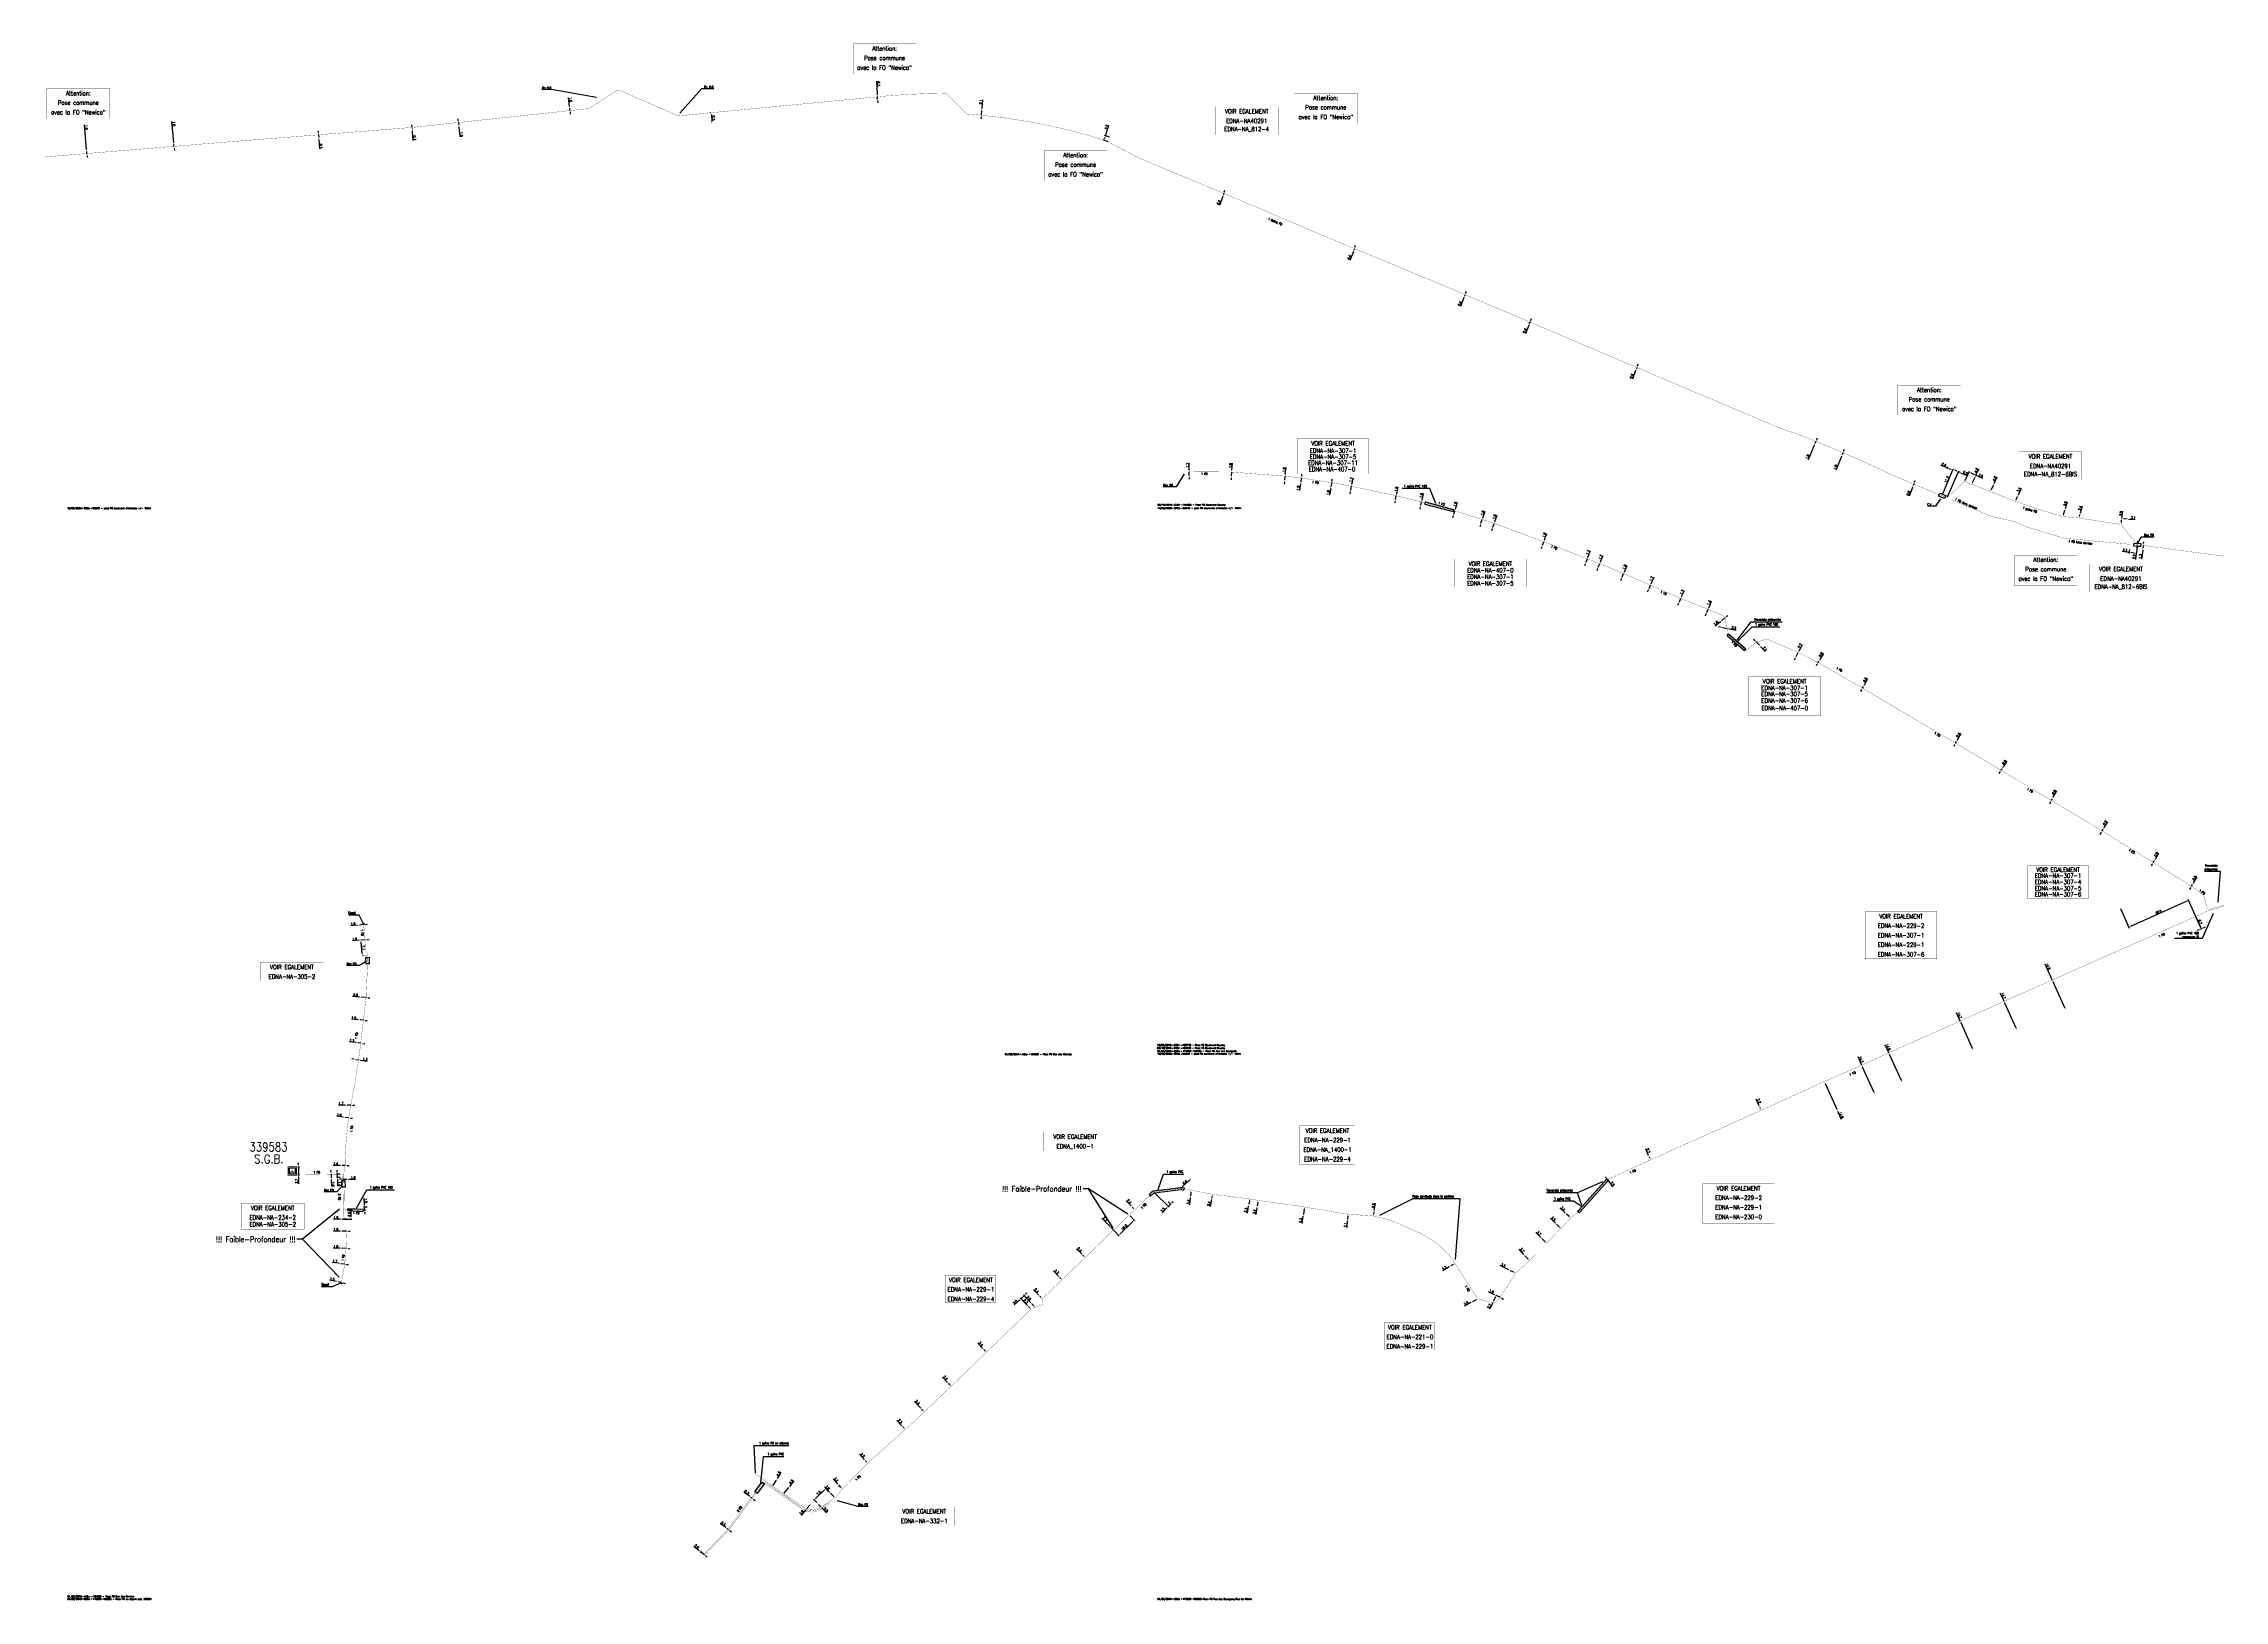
# Model space of a CAD drawing. Extents: x 185000 to 186000, y 128260 to 128974.
import ezdxf
from ezdxf.enums import TextEntityAlignment as Align

# ---------------------------------------------------------------- set-up
doc = ezdxf.new("R2010")
doc.units = 0
doc.header["$PDMODE"] = 34
for name, pattern in [('B_ST_Al', [2000, 1000, 1000]), ('DASHED', [0.75, 0.5, -0.25]), ('O_GAINE', [2000, 1000, 1000])]:
    doc.linetypes.add(name, pattern=pattern)
doc.layers.get('0').update_dxf_attribs({"linetype": 'CONTINUOUS'})
doc.layers.get('DEFPOINTS').update_dxf_attribs({"linetype": 'CONTINUOUS'})
for name, color, linetype in [('M_200', 7, 'CONTINUOUS'), ('O_100', 6, 'O_GAINE'), ('O_200', 7, 'CONTINUOUS'), ('O_300', 7, 'CONTINUOUS'), ('O_400', 7, 'CONTINUOUS'), ('O_420', 7, 'CONTINUOUS'), ('O_908', 252, 'CONTINUOUS'), ('O_930', 7, 'CONTINUOUS')]:
    doc.layers.add(name, color=color, linetype=linetype)
doc.layers.add('O_910', color=7, linetype='CONTINUOUS', plot=False)
doc.styles.add('M_ROMANS', font='ROMANS.shx', dxfattribs={"width": 0.75})
doc.styles.get("Standard").update_dxf_attribs({"font": 'romans.shx', "width": 0.85})
doc.linetypes.add('FO_HS', pattern='A,2,-1,["F",Standard,S=0.85,R=0,X=-0.27,Y=-0.4],-1', length=4)
doc.dimstyles.get("Standard").update_dxf_attribs({"dimtxt": 1.5, "dimasz": 1.2, "dimexe": 0.625, "dimexo": 0.625, "dimgap": 0.25, "dimtad": 1, "dimdec": 1, "dimzin": 0, "dimdsep": 46, "dimtxsty": 'Standard', "dimcen": -0.5, "dimadec": 0, "dimazin": 0, "dimtfac": 1, "dimtdec": 1, "dimtmove": 0, "dimatfit": 3, "dimfxl": 0, "dimtolj": 1, "dimtzin": 0, "dimarcsym": 0})

# ---------------------------------------------------------------- blocks, each defined once
blk = doc.blocks.new('*D0')
at = {"layer": 'DEFPOINTS', "color": 0, "linetype": 'Continuous', "transparency": 16777216}
for p in [(185019.7, 128924.6), (185019.7, 128924.6), (185019.8, 128923.6)]:
    blk.add_point(p, dxfattribs=at)
at = {"layer": 'O_100', "color": 0, "linetype": 'Continuous', "lineweight": -2, "transparency": 16777216}
for p, q in [((185019.6, 128925.5), (185018.7, 128936.8)), ((185019.8, 128923.6), (185019.7, 128924.6)), ((185020.2, 128924.7), (185020.2, 128924.7)), ((185020.2, 128923.7), (185020.3, 128923.7)), ((185019.9, 128922.7), (185019.9, 128921.9))]:
    blk.add_line(p, q, dxfattribs=at)
at = {"layer": 'O_100', "color": 0, "linetype": 'Continuous', "transparency": 16777216}
for points in [[(185019.8, 128925.6), (185019.5, 128925.5), (185019.7, 128924.6)], [(185020, 128922.8), (185019.7, 128922.7), (185019.8, 128923.6)]]:
    blk.add_solid(points, dxfattribs=at)
at = {"layer": 'O_100', "color": 0, "linetype": 'Continuous', "transparency": 16777216, "insert": (185019.5, 128935.7), "char_height": 1.12, "attachment_point": 5, "rotation": 274.8827}
blk.add_mtext('\\A1;1.0', dxfattribs=at)
blk = doc.blocks.new('*D1')
at = {"layer": 'DEFPOINTS', "color": 0, "linetype": 'Continuous', "transparency": 16777216}
for p in [(185059.6, 128927.9), (185059.7, 128927.9), (185059.7, 128926.9)]:
    blk.add_point(p, dxfattribs=at)
at = {"layer": 'O_100', "color": 0, "linetype": 'Continuous', "lineweight": -2, "transparency": 16777216}
for p, q in [((185059.6, 128928.8), (185058.8, 128938.4)), ((185059.7, 128926.9), (185059.7, 128927.9)), ((185059.8, 128926), (185059.9, 128925.1)), ((185060.1, 128927.9), (185060.1, 128927.9)), ((185060.2, 128926.9), (185060.2, 128926.9))]:
    blk.add_line(p, q, dxfattribs=at)
at = {"layer": 'O_100', "color": 0, "linetype": 'Continuous', "transparency": 16777216}
for points in [[(185059.7, 128928.8), (185059.4, 128928.8), (185059.7, 128927.9)], [(185060, 128926), (185059.7, 128926), (185059.7, 128926.9)]]:
    blk.add_solid(points, dxfattribs=at)
at = {"layer": 'O_100', "color": 0, "linetype": 'Continuous', "transparency": 16777216, "insert": (185059.7, 128937.3), "char_height": 1.12, "attachment_point": 5, "rotation": 274.4283}
blk.add_mtext('\\A1;1.0', dxfattribs=at)
blk = doc.blocks.new('*D2')
at = {"layer": 'DEFPOINTS', "color": 0, "linetype": 'Continuous', "transparency": 16777216}
for p in [(185126, 128932.3), (185126.1, 128931), (185126.1, 128931)]:
    blk.add_point(p, dxfattribs=at)
at = {"layer": 'O_100', "color": 0, "linetype": 'Continuous', "lineweight": -2, "transparency": 16777216}
for p, q in [((185126, 128933.2), (185125.9, 128934.1)), ((185125.6, 128932.2), (185125.6, 128932.2)), ((185125.6, 128931), (185125.6, 128931)), ((185126, 128932.3), (185126.1, 128931)), ((185126.2, 128930.1), (185126.5, 128925.9))]:
    blk.add_line(p, q, dxfattribs=at)
at = {"layer": 'O_100', "color": 0, "linetype": 'Continuous', "transparency": 16777216}
for points in [[(185126.1, 128933.2), (185125.8, 128933.2), (185126, 128932.3)], [(185126.3, 128930.2), (185126, 128930.1), (185126.1, 128931)]]:
    blk.add_solid(points, dxfattribs=at)
at = {"layer": 'O_100', "color": 0, "linetype": 'Continuous', "transparency": 16777216, "insert": (185127.1, 128927.1), "char_height": 1.12, "attachment_point": 5, "rotation": 273.8321}
blk.add_mtext('\\A1;0.3', dxfattribs=at)
blk = doc.blocks.new('*D3')
at = {"layer": 'DEFPOINTS', "color": 0, "linetype": 'Continuous', "transparency": 16777216}
for p in [(185168.9, 128935.1), (185169, 128934.8), (185169, 128934.8)]:
    blk.add_point(p, dxfattribs=at)
at = {"layer": 'O_100', "color": 0, "linetype": 'Continuous', "lineweight": -2, "transparency": 16777216}
for p, q in [((185168.9, 128936), (185168.8, 128936.9)), ((185168.9, 128935.1), (185169, 128934.8)), ((185169, 128933.9), (185169.3, 128929.7))]:
    blk.add_line(p, q, dxfattribs=at)
at = {"layer": 'O_100', "color": 0, "linetype": 'Continuous', "transparency": 16777216}
for points in [[(185169, 128936.1), (185168.7, 128936), (185168.9, 128935.1)], [(185169.2, 128934), (185168.9, 128933.9), (185169, 128934.8)]]:
    blk.add_solid(points, dxfattribs=at)
at = {"layer": 'O_100', "color": 0, "linetype": 'Continuous', "transparency": 16777216, "insert": (185170, 128930.9), "char_height": 1.12, "attachment_point": 5, "rotation": 273.9609}
blk.add_mtext('\\A1;0.3', dxfattribs=at)
blk = doc.blocks.new('*D4')
at = {"layer": 'DEFPOINTS', "color": 0, "linetype": 'Continuous', "transparency": 16777216}
for p in [(185190.3, 128937.8), (185190.3, 128936.8), (185190.4, 128936.9)]:
    blk.add_point(p, dxfattribs=at)
at = {"layer": 'O_100', "color": 0, "linetype": 'Continuous', "lineweight": -2, "transparency": 16777216}
for p, q in [((185189.8, 128937.8), (185189.7, 128937.8)), ((185189.9, 128936.8), (185189.9, 128936.8)), ((185190.1, 128938.7), (185190, 128939.6)), ((185190.2, 128937.8), (185190.3, 128936.8)), ((185190.4, 128936), (185190.9, 128931.3))]:
    blk.add_line(p, q, dxfattribs=at)
at = {"layer": 'O_100', "color": 0, "linetype": 'Continuous', "transparency": 16777216}
for points in [[(185190.3, 128938.8), (185190, 128938.7), (185190.2, 128937.8)], [(185190.6, 128936), (185190.3, 128935.9), (185190.3, 128936.8)]]:
    blk.add_solid(points, dxfattribs=at)
at = {"layer": 'O_100', "color": 0, "linetype": 'Continuous', "transparency": 16777216, "insert": (185191.5, 128932.5), "char_height": 1.12, "attachment_point": 5, "rotation": 275.9333}
blk.add_mtext('\\A1;1.0', dxfattribs=at)
blk = doc.blocks.new('*D5')
at = {"layer": 'DEFPOINTS', "color": 0, "linetype": 'Continuous', "transparency": 16777216}
for p in [(185241.2, 128944.5), (185241.2, 128944.5), (185241.3, 128943.5)]:
    blk.add_point(p, dxfattribs=at)
at = {"layer": 'O_100', "color": 0, "linetype": 'Continuous', "lineweight": -2, "transparency": 16777216}
for p, q in [((185241.1, 128945.3), (185240.7, 128949.4)), ((185241.3, 128943.5), (185241.2, 128944.5)), ((185241.4, 128942.6), (185241.5, 128941.7))]:
    blk.add_line(p, q, dxfattribs=at)
at = {"layer": 'O_100', "color": 0, "linetype": 'Continuous', "transparency": 16777216}
for points in [[(185241.3, 128945.4), (185241, 128945.3), (185241.2, 128944.5)], [(185241.6, 128942.6), (185241.3, 128942.5), (185241.3, 128943.5)]]:
    blk.add_solid(points, dxfattribs=at)
at = {"layer": 'O_100', "color": 0, "linetype": 'Continuous', "transparency": 16777216, "insert": (185241.6, 128948.4), "char_height": 1.12, "attachment_point": 5, "rotation": 276.0676}
blk.add_mtext('\\A1;1.0', dxfattribs=at)
blk = doc.blocks.new('*D6')
at = {"layer": 'DEFPOINTS', "color": 0, "linetype": 'Continuous', "transparency": 16777216}
for p in [(185306.3, 128942.4), (185306.4, 128937.5), (185306.4, 128937.5)]:
    blk.add_point(p, dxfattribs=at)
at = {"layer": 'O_100', "color": 0, "linetype": 'Continuous', "lineweight": -2, "transparency": 16777216}
for p, q in [((185305.9, 128942.4), (185305.8, 128942.4)), ((185305.9, 128937.5), (185305.9, 128937.5)), ((185306.3, 128941.5), (185306.4, 128938.4))]:
    blk.add_line(p, q, dxfattribs=at)
at = {"layer": 'O_100', "color": 0, "linetype": 'Continuous', "transparency": 16777216}
for points in [[(185306.5, 128941.5), (185306.2, 128941.5), (185306.3, 128942.4)], [(185306.5, 128938.4), (185306.2, 128938.4), (185306.4, 128937.5)]]:
    blk.add_solid(points, dxfattribs=at)
at = {"layer": 'O_100', "color": 0, "linetype": 'Continuous', "transparency": 16777216, "insert": (185307.1, 128940), "char_height": 1.12, "attachment_point": 5, "rotation": 270.7982}
blk.add_mtext('\\A1;0.3', dxfattribs=at)
blk = doc.blocks.new('*D7')
at = {"layer": 'DEFPOINTS', "color": 0, "linetype": 'Continuous', "transparency": 16777216}
for p in [(185382.4, 128949.7), (185382.4, 128948.8), (185382.4, 128948.8)]:
    blk.add_point(p, dxfattribs=at)
at = {"layer": 'O_100', "color": 0, "linetype": 'Continuous', "lineweight": -2, "transparency": 16777216}
for p, q in [((185382.3, 128950.6), (185382.1, 128956.9)), ((185381.9, 128949.7), (185381.9, 128949.7)), ((185382, 128948.8), (185381.9, 128948.8)), ((185382.4, 128948.8), (185382.4, 128949.7)), ((185382.4, 128947.9), (185382.5, 128947))]:
    blk.add_line(p, q, dxfattribs=at)
at = {"layer": 'O_100', "color": 0, "linetype": 'Continuous', "transparency": 16777216}
for points in [[(185382.5, 128950.6), (185382.2, 128950.6), (185382.4, 128949.7)], [(185382.6, 128947.9), (185382.3, 128947.9), (185382.4, 128948.8)]]:
    blk.add_solid(points, dxfattribs=at)
at = {"layer": 'O_100', "color": 0, "linetype": 'Continuous', "transparency": 16777216, "insert": (185382.9, 128955.7), "char_height": 1.12, "attachment_point": 5, "rotation": 271.9973}
blk.add_mtext('\\A1;0.3', dxfattribs=at)
blk = doc.blocks.new('*D8')
at = {"layer": 'DEFPOINTS', "color": 0, "linetype": 'Continuous', "transparency": 16777216}
for p in [(185430.2, 128943.5), (185430.2, 128943.5), (185430, 128941.4)]:
    blk.add_point(p, dxfattribs=at)
at = {"layer": 'O_100', "color": 0, "linetype": 'Continuous', "lineweight": -2, "transparency": 16777216}
for p, q in [((185430, 128941.4), (185430.2, 128943.5)), ((185430.3, 128944.3), (185430.7, 128948.3)), ((185429.9, 128940.5), (185429.8, 128939.6))]:
    blk.add_line(p, q, dxfattribs=at)
at = {"layer": 'O_100', "color": 0, "linetype": 'Continuous', "transparency": 16777216}
for points in [[(185430.1, 128944.4), (185430.4, 128944.3), (185430.2, 128943.5)], [(185429.7, 128940.5), (185430, 128940.5), (185430, 128941.4)]]:
    blk.add_solid(points, dxfattribs=at)
at = {"layer": 'O_100', "color": 0, "linetype": 'Continuous', "transparency": 16777216, "insert": (185429.8, 128947.3), "char_height": 1.12, "attachment_point": 5, "rotation": 84.3337}
blk.add_mtext('\\A1;2.1', dxfattribs=at)
blk = doc.blocks.new('*D9')
at = {"layer": 'DEFPOINTS', "color": 0, "linetype": 'Continuous', "transparency": 16777216}
for p in [(185486.9, 128931.8), (185488.6, 128929), (185489.3, 128931.1)]:
    blk.add_point(p, dxfattribs=at)
at = {"layer": 'O_100', "color": 0, "linetype": 'Continuous', "lineweight": -2, "transparency": 16777216}
for p, q in [((185486.9, 128931.8), (185488.5, 128936.7)), ((185488.2, 128929.1), (185485.8, 128929.9)), ((185488.8, 128931.2), (185486.5, 128932)), ((185486.5, 128930.6), (185486.7, 128931))]:
    blk.add_line(p, q, dxfattribs=at)
at = {"layer": 'O_100', "color": 0, "linetype": 'Continuous', "transparency": 16777216}
for points in [[(185486.4, 128930.6), (185486.7, 128930.5), (185486.3, 128929.7)], [(185486.5, 128931), (185486.8, 128930.9), (185486.9, 128931.8)]]:
    blk.add_solid(points, dxfattribs=at)
at = {"layer": 'O_100', "color": 0, "linetype": 'Continuous', "transparency": 16777216, "insert": (185487.5, 128935.8), "char_height": 1.12, "attachment_point": 5, "rotation": 71.9664}
blk.add_mtext('\\A1;2.2', dxfattribs=at)
blk = doc.blocks.new('*D10')
at = {"layer": 'DEFPOINTS', "color": 0, "linetype": 'Continuous', "transparency": 16777216}
for p in [(185541, 128904.8), (185541, 128904.8), (185541.1, 128905.2)]:
    blk.add_point(p, dxfattribs=at)
at = {"layer": 'O_100', "color": 0, "linetype": 'Continuous', "lineweight": -2, "transparency": 16777216}
for p, q in [((185540.7, 128904), (185539.2, 128899.9)), ((185541.1, 128905.2), (185541, 128904.8)), ((185541.4, 128906), (185541.7, 128906.9))]:
    blk.add_line(p, q, dxfattribs=at)
at = {"layer": 'O_100', "color": 0, "linetype": 'Continuous', "transparency": 16777216}
for points in [[(185540.5, 128904), (185540.8, 128903.9), (185541, 128904.8)], [(185541.3, 128906.1), (185541.6, 128906), (185541.1, 128905.2)]]:
    blk.add_solid(points, dxfattribs=at)
at = {"layer": 'O_100', "color": 0, "linetype": 'Continuous', "transparency": 16777216, "insert": (185538.9, 128901.3), "char_height": 1.12, "attachment_point": 5, "rotation": 70.2926}
blk.add_mtext('\\A1;0.4', dxfattribs=at)
blk = doc.blocks.new('*D11')
at = {"layer": 'DEFPOINTS', "color": 0, "linetype": 'Continuous', "transparency": 16777216}
for p in [(185600.9, 128879.5), (185600.9, 128879.5), (185601, 128879.9)]:
    blk.add_point(p, dxfattribs=at)
at = {"layer": 'O_100', "color": 0, "linetype": 'Continuous', "lineweight": -2, "transparency": 16777216}
for p, q in [((185600.6, 128878.7), (185599, 128874.7)), ((185601, 128879.9), (185600.9, 128879.5)), ((185601.3, 128880.8), (185601.6, 128881.6))]:
    blk.add_line(p, q, dxfattribs=at)
at = {"layer": 'O_100', "color": 0, "linetype": 'Continuous', "transparency": 16777216}
for points in [[(185600.4, 128878.8), (185600.7, 128878.7), (185600.9, 128879.5)], [(185601.2, 128880.8), (185601.5, 128880.7), (185601, 128879.9)]]:
    blk.add_solid(points, dxfattribs=at)
at = {"layer": 'O_100', "color": 0, "linetype": 'Continuous', "transparency": 16777216, "insert": (185598.8, 128876.1), "char_height": 1.12, "attachment_point": 5, "rotation": 69.4334}
blk.add_mtext('\\A1;0.4', dxfattribs=at)
blk = doc.blocks.new('*D12')
at = {"layer": 'DEFPOINTS', "color": 0, "linetype": 'Continuous', "transparency": 16777216}
for p in [(185651.6, 128858.4), (185651.6, 128858.4), (185651.8, 128858.8)]:
    blk.add_point(p, dxfattribs=at)
at = {"layer": 'O_100', "color": 0, "linetype": 'Continuous', "lineweight": -2, "transparency": 16777216}
for p, q in [((185651.3, 128857.6), (185649.7, 128853.5)), ((185651.8, 128858.8), (185651.6, 128858.4)), ((185652.1, 128859.6), (185652.5, 128860.5))]:
    blk.add_line(p, q, dxfattribs=at)
at = {"layer": 'O_100', "color": 0, "linetype": 'Continuous', "transparency": 16777216}
for points in [[(185651.2, 128857.6), (185651.5, 128857.5), (185651.6, 128858.4)], [(185652, 128859.7), (185652.3, 128859.6), (185651.8, 128858.8)]]:
    blk.add_solid(points, dxfattribs=at)
at = {"layer": 'O_100', "color": 0, "linetype": 'Continuous', "transparency": 16777216, "insert": (185649.5, 128854.9), "char_height": 1.12, "attachment_point": 5, "rotation": 68.5094}
blk.add_mtext('\\A1;0.4', dxfattribs=at)
blk = doc.blocks.new('*D13')
at = {"layer": 'DEFPOINTS', "color": 0, "linetype": 'Continuous', "transparency": 16777216}
for p in [(185681.4, 128845.8), (185681.6, 128845.7), (185681.8, 128846.3)]:
    blk.add_point(p, dxfattribs=at)
at = {"layer": 'O_100', "color": 0, "linetype": 'Continuous', "lineweight": -2, "transparency": 16777216}
for p, q in [((185681.1, 128845), (185679.6, 128841)), ((185681.1, 128845.9), (185681, 128846)), ((185681.4, 128846.5), (185681.2, 128846.5)), ((185681.6, 128846.4), (185681.4, 128845.8)), ((185682, 128847.2), (185682.3, 128848))]:
    blk.add_line(p, q, dxfattribs=at)
at = {"layer": 'O_100', "color": 0, "linetype": 'Continuous', "transparency": 16777216}
for points in [[(185681, 128845), (185681.2, 128844.9), (185681.4, 128845.8)], [(185681.8, 128847.3), (185682.1, 128847.1), (185681.6, 128846.4)]]:
    blk.add_solid(points, dxfattribs=at)
at = {"layer": 'O_100', "color": 0, "linetype": 'Continuous', "transparency": 16777216, "insert": (185679.3, 128842.4), "char_height": 1.12, "attachment_point": 5, "rotation": 68.8858}
blk.add_mtext('\\A1;0.6', dxfattribs=at)
blk = doc.blocks.new('*D14')
at = {"layer": 'DEFPOINTS', "color": 0, "linetype": 'Continuous', "transparency": 16777216}
for p in [(185730.4, 128825), (185730.4, 128825), (185730.6, 128825.6)]:
    blk.add_point(p, dxfattribs=at)
at = {"layer": 'O_100', "color": 0, "linetype": 'Continuous', "lineweight": -2, "transparency": 16777216}
for p, q in [((185730, 128824.2), (185728.6, 128820.2)), ((185730.6, 128825.6), (185730.4, 128825)), ((185730.9, 128826.4), (185731.2, 128827.3))]:
    blk.add_line(p, q, dxfattribs=at)
at = {"layer": 'O_100', "color": 0, "linetype": 'Continuous', "transparency": 16777216}
for points in [[(185729.9, 128824.2), (185730.2, 128824.1), (185730.4, 128825)], [(185730.7, 128826.5), (185731, 128826.4), (185730.6, 128825.6)]]:
    blk.add_solid(points, dxfattribs=at)
at = {"layer": 'O_100', "color": 0, "linetype": 'Continuous', "transparency": 16777216, "insert": (185728.3, 128821.6), "char_height": 1.12, "attachment_point": 5, "rotation": 69.5041}
blk.add_mtext('\\A1;0.6', dxfattribs=at)
blk = doc.blocks.new('*D15')
at = {"layer": 'DEFPOINTS', "color": 0, "linetype": 'Continuous', "transparency": 16777216}
for p in [(185812.3, 128790.7), (185812.3, 128790.7), (185812.7, 128791.7)]:
    blk.add_point(p, dxfattribs=at)
at = {"layer": 'O_100', "color": 0, "linetype": 'Continuous', "lineweight": -2, "transparency": 16777216}
for p, q in [((185813.1, 128792.5), (185813.4, 128793.3)), ((185812, 128789.9), (185809.2, 128783.2)), ((185811.9, 128790.9), (185811.9, 128790.9)), ((185812.3, 128791.8), (185812.3, 128791.8)), ((185812.7, 128791.7), (185812.3, 128790.7))]:
    blk.add_line(p, q, dxfattribs=at)
at = {"layer": 'O_100', "color": 0, "linetype": 'Continuous', "transparency": 16777216}
for points in [[(185811.8, 128790), (185812.1, 128789.8), (185812.3, 128790.7)], [(185812.9, 128792.5), (185813.2, 128792.4), (185812.7, 128791.7)]]:
    blk.add_solid(points, dxfattribs=at)
at = {"layer": 'O_100', "color": 0, "linetype": 'Continuous', "transparency": 16777216, "insert": (185808.9, 128784.6), "char_height": 1.12, "attachment_point": 5, "rotation": 67.3441}
blk.add_mtext('\\A1;1.0', dxfattribs=at)
blk = doc.blocks.new('*D16')
at = {"layer": 'DEFPOINTS', "color": 0, "linetype": 'Continuous', "transparency": 16777216}
for p in [(185824.8, 128785.5), (185824.8, 128785.5), (185825.2, 128786.4)]:
    blk.add_point(p, dxfattribs=at)
at = {"layer": 'O_100', "color": 0, "linetype": 'Continuous', "lineweight": -2, "transparency": 16777216}
for p, q in [((185824.5, 128784.7), (185821.9, 128778.5)), ((185824.4, 128785.7), (185824.4, 128785.7)), ((185824.8, 128786.6), (185824.8, 128786.6)), ((185825.2, 128786.4), (185824.8, 128785.5)), ((185825.6, 128787.3), (185825.9, 128788.1))]:
    blk.add_line(p, q, dxfattribs=at)
at = {"layer": 'O_100', "color": 0, "linetype": 'Continuous', "transparency": 16777216}
for points in [[(185824.4, 128784.7), (185824.6, 128784.6), (185824.8, 128785.5)], [(185825.4, 128787.3), (185825.7, 128787.2), (185825.2, 128786.4)]]:
    blk.add_solid(points, dxfattribs=at)
at = {"layer": 'O_100', "color": 0, "linetype": 'Continuous', "transparency": 16777216, "insert": (185821.7, 128779.9), "char_height": 1.12, "attachment_point": 5, "rotation": 67.3441}
blk.add_mtext('\\A1;1.0', dxfattribs=at)
blk = doc.blocks.new('*D17')
at = {"layer": 'DEFPOINTS', "color": 0, "linetype": 'Continuous', "transparency": 16777216}
for p in [(185857.3, 128771.4), (185857.3, 128771.4), (185857.6, 128772.2)]:
    blk.add_point(p, dxfattribs=at)
at = {"layer": 'O_100', "color": 0, "linetype": 'Continuous', "lineweight": -2, "transparency": 16777216}
for p, q in [((185857.9, 128773), (185858.2, 128773.8)), ((185857, 128770.6), (185855.5, 128766.6)), ((185857.6, 128772.2), (185857.3, 128771.4))]:
    blk.add_line(p, q, dxfattribs=at)
at = {"layer": 'O_100', "color": 0, "linetype": 'Continuous', "transparency": 16777216}
for points in [[(185857.8, 128773), (185858, 128772.9), (185857.6, 128772.2)], [(185856.8, 128770.6), (185857.1, 128770.5), (185857.3, 128771.4)]]:
    blk.add_solid(points, dxfattribs=at)
at = {"layer": 'O_100', "color": 0, "linetype": 'Continuous', "transparency": 16777216, "insert": (185855.2, 128767.9), "char_height": 1.12, "attachment_point": 5, "rotation": 69.114}
blk.add_mtext('\\A1;0.8', dxfattribs=at)
blk = doc.blocks.new('*D18')
at = {"layer": 'DEFPOINTS', "color": 0, "linetype": 'Continuous', "transparency": 16777216}
for p in [(185962.9, 128743.9), (185962.7, 128742.7), (185962.7, 128742.7)]:
    blk.add_point(p, dxfattribs=at)
at = {"layer": 'O_100', "color": 0, "linetype": 'Continuous', "lineweight": -2, "transparency": 16777216}
for p, q in [((185962.9, 128743.9), (185962.7, 128742.7)), ((185963, 128744.8), (185963.1, 128745.7)), ((185962.6, 128741.8), (185962.1, 128737.7))]:
    blk.add_line(p, q, dxfattribs=at)
at = {"layer": 'O_100', "color": 0, "linetype": 'Continuous', "transparency": 16777216}
for points in [[(185962.8, 128744.9), (185963.1, 128744.8), (185962.9, 128743.9)], [(185962.5, 128741.8), (185962.8, 128741.7), (185962.7, 128742.7)]]:
    blk.add_solid(points, dxfattribs=at)
at = {"layer": 'O_100', "color": 0, "linetype": 'Continuous', "transparency": 16777216, "insert": (185961.5, 128738.9), "char_height": 1.12, "attachment_point": 5, "rotation": 83.2659}
blk.add_mtext('\\A1;1.3', dxfattribs=at)
blk = doc.blocks.new('*D20')
at = {"layer": 'DEFPOINTS', "color": 0, "linetype": 'Continuous', "transparency": 16777216}
for p in [(185873, 128779.5), (185873.4, 128780.5), (185875.8, 128779.5)]:
    blk.add_point(p, dxfattribs=at)
at = {"layer": 'O_100', "color": 0, "linetype": 'Continuous', "lineweight": -2, "transparency": 16777216}
for p, q in [((185873, 128779.5), (185870, 128780.7)), ((185873.2, 128780), (185872.8, 128779)), ((185874.6, 128778.8), (185873.8, 128779.1)), ((185875.6, 128779), (185875.2, 128778))]:
    blk.add_line(p, q, dxfattribs=at)
at = {"layer": 'O_100', "color": 0, "linetype": 'Continuous', "transparency": 16777216}
for points in [[(185873.9, 128779.3), (185873.8, 128779), (185873, 128779.5)], [(185874.6, 128779), (185874.5, 128778.7), (185875.4, 128778.5)]]:
    blk.add_solid(points, dxfattribs=at)
at = {"layer": 'O_100', "color": 0, "linetype": 'Continuous', "transparency": 16777216, "insert": (185871.4, 128781), "char_height": 1.12, "attachment_point": 5, "rotation": 337.47}
blk.add_mtext('\\A1;2.6', dxfattribs=at)
blk = doc.blocks.new('*D21')
at = {"layer": 'DEFPOINTS', "color": 0, "linetype": 'Continuous', "transparency": 16777216}
for p in [(185875.8, 128779.5), (185875.8, 128779.5), (185870.6, 128766.7)]:
    blk.add_point(p, dxfattribs=at)
at = {"layer": 'O_100', "color": 0, "linetype": 'Continuous', "lineweight": -2, "transparency": 16777216}
for p, q in [((185870.9, 128767.6), (185875.5, 128778.6)), ((185871, 128766.6), (185871, 128766.5))]:
    blk.add_line(p, q, dxfattribs=at)
at = {"layer": 'O_100', "color": 0, "linetype": 'Continuous', "transparency": 16777216}
for points in [[(185875.3, 128778.7), (185875.6, 128778.6), (185875.8, 128779.5)], [(185870.8, 128767.6), (185871.1, 128767.5), (185870.6, 128766.7)]]:
    blk.add_solid(points, dxfattribs=at)
at = {"layer": 'O_100', "color": 0, "linetype": 'Continuous', "transparency": 16777216, "insert": (185872.8, 128774.2), "char_height": 1.12, "attachment_point": 5, "rotation": 67.6741}
blk.add_mtext('\\A1;11.2', dxfattribs=at)
blk = doc.blocks.new('*D22')
at = {"layer": 'DEFPOINTS', "color": 0, "linetype": 'Continuous', "transparency": 16777216}
for p in [(185878.2, 128777.7), (185878.5, 128778.4), (185872.9, 128765.8)]:
    blk.add_point(p, dxfattribs=at)
at = {"layer": 'O_100', "color": 0, "linetype": 'Continuous', "lineweight": -2, "transparency": 16777216}
for p, q in [((185873.1, 128766.2), (185878.3, 128778.2)), ((185877.3, 128778.1), (185876.4, 128778.5)), ((185878.4, 128778), (185878, 128777.3)), ((185878.1, 128777.7), (185878.2, 128777.7)), ((185879, 128777.3), (185882.1, 128776))]:
    blk.add_line(p, q, dxfattribs=at)
at = {"layer": 'O_100', "color": 0, "linetype": 'Continuous', "transparency": 16777216}
for points in [[(185877.3, 128778.2), (185877.2, 128778), (185878.1, 128777.7)], [(185879.1, 128777.5), (185879, 128777.2), (185878.2, 128777.7)]]:
    blk.add_solid(points, dxfattribs=at)
at = {"layer": 'O_100', "color": 0, "linetype": 'Continuous', "transparency": 16777216, "insert": (185881.3, 128777.2), "char_height": 1.12, "attachment_point": 5, "rotation": 336.5378}
blk.add_mtext('\\A1;0.2', dxfattribs=at)
blk = doc.blocks.new('*D23')
at = {"layer": 'DEFPOINTS', "color": 0, "linetype": 'Continuous', "transparency": 16777216}
for p in [(185881, 128773.4), (185886.1, 128776.2), (185886.1, 128776.1)]:
    blk.add_point(p, dxfattribs=at)
at = {"layer": 'O_100', "color": 0, "linetype": 'Continuous', "lineweight": -2, "transparency": 16777216}
for p, q in [((185881.2, 128773.8), (185883.2, 128778.1)), ((185883.8, 128777.3), (185885.3, 128776.5)), ((185886.1, 128776.2), (185889.1, 128774.8)), ((185886.3, 128776.6), (185886.3, 128776.6))]:
    blk.add_line(p, q, dxfattribs=at)
at = {"layer": 'O_100', "color": 0, "linetype": 'Continuous', "transparency": 16777216}
for points in [[(185883.8, 128777.4), (185883.7, 128777.1), (185883, 128777.6)], [(185885.4, 128776.7), (185885.3, 128776.4), (185886.1, 128776.2)]]:
    blk.add_solid(points, dxfattribs=at)
at = {"layer": 'O_100', "color": 0, "linetype": 'Continuous', "transparency": 16777216, "insert": (185888.3, 128776), "char_height": 1.12, "attachment_point": 5, "rotation": 334.9446}
blk.add_mtext('\\A1;3.5', dxfattribs=at)
blk = doc.blocks.new('*D24')
at = {"layer": 'DEFPOINTS', "color": 0, "linetype": 'Continuous', "transparency": 16777216}
for p in [(185886.1, 128776.2), (185886.1, 128776.2), (185884.2, 128772)]:
    blk.add_point(p, dxfattribs=at)
at = {"layer": 'O_100', "color": 0, "linetype": 'Continuous', "lineweight": -2, "transparency": 16777216}
for p, q in [((185884.6, 128772.8), (185885.8, 128775.3)), ((185886.1, 128776.2), (185887.5, 128779.1))]:
    blk.add_line(p, q, dxfattribs=at)
at = {"layer": 'O_100', "color": 0, "linetype": 'Continuous', "transparency": 16777216}
for points in [[(185885.6, 128775.4), (185885.9, 128775.3), (185886.1, 128776.2)], [(185884.5, 128772.9), (185884.7, 128772.7), (185884.2, 128772)]]:
    blk.add_solid(points, dxfattribs=at)
at = {"layer": 'O_100', "color": 0, "linetype": 'Continuous', "transparency": 16777216, "insert": (185886.3, 128778.4), "char_height": 1.12, "attachment_point": 5, "rotation": 65.365}
blk.add_mtext('\\A1;4.6', dxfattribs=at)
blk = doc.blocks.new('*D25')
at = {"layer": 'DEFPOINTS', "color": 0, "linetype": 'Continuous', "transparency": 16777216}
for p in [(185892.8, 128768.7), (185894.5, 128772.4), (185894.5, 128772.4)]:
    blk.add_point(p, dxfattribs=at)
at = {"layer": 'O_100', "color": 0, "linetype": 'Continuous', "lineweight": -2, "transparency": 16777216}
for p, q in [((185894.5, 128772.4), (185895.8, 128775.4)), ((185893.2, 128769.6), (185894.1, 128771.6))]:
    blk.add_line(p, q, dxfattribs=at)
at = {"layer": 'O_100', "color": 0, "linetype": 'Continuous', "transparency": 16777216}
for points in [[(185893, 128769.6), (185893.3, 128769.5), (185892.8, 128768.7)], [(185894, 128771.6), (185894.2, 128771.5), (185894.5, 128772.4)]]:
    blk.add_solid(points, dxfattribs=at)
at = {"layer": 'O_100', "color": 0, "linetype": 'Continuous', "transparency": 16777216, "insert": (185894.7, 128774.6), "char_height": 1.12, "attachment_point": 5, "rotation": 65.4833}
blk.add_mtext('\\A1;4.0', dxfattribs=at)
blk = doc.blocks.new('*D26')
at = {"layer": 'DEFPOINTS', "color": 0, "linetype": 'Continuous', "transparency": 16777216}
for p in [(185904.2, 128764.2), (185905.6, 128767.2), (185905.6, 128767.2)]:
    blk.add_point(p, dxfattribs=at)
at = {"layer": 'O_100', "color": 0, "linetype": 'Continuous', "lineweight": -2, "transparency": 16777216}
for p, q in [((185904.5, 128765), (185905.2, 128766.4)), ((185905.6, 128767.2), (185907, 128770.3))]:
    blk.add_line(p, q, dxfattribs=at)
at = {"layer": 'O_100', "color": 0, "linetype": 'Continuous', "transparency": 16777216}
for points in [[(185904.4, 128765), (185904.7, 128764.9), (185904.2, 128764.2)], [(185905.1, 128766.5), (185905.3, 128766.4), (185905.6, 128767.2)]]:
    blk.add_solid(points, dxfattribs=at)
at = {"layer": 'O_100', "color": 0, "linetype": 'Continuous', "transparency": 16777216, "insert": (185905.8, 128769.5), "char_height": 1.12, "attachment_point": 5, "rotation": 65.268}
blk.add_mtext('\\A1;3.4', dxfattribs=at)
blk = doc.blocks.new('*D27')
at = {"layer": 'DEFPOINTS', "color": 0, "linetype": 'Continuous', "transparency": 16777216}
for p in [(185926.1, 128757.2), (185927.2, 128760.9), (185927.2, 128760.9)]:
    blk.add_point(p, dxfattribs=at)
at = {"layer": 'O_100', "color": 0, "linetype": 'Continuous', "lineweight": -2, "transparency": 16777216}
for p, q in [((185927.2, 128760.9), (185928.1, 128764)), ((185926.3, 128758.1), (185926.9, 128760.1))]:
    blk.add_line(p, q, dxfattribs=at)
at = {"layer": 'O_100', "color": 0, "linetype": 'Continuous', "transparency": 16777216}
for points in [[(185926.2, 128758.1), (185926.5, 128758), (185926.1, 128757.2)], [(185926.8, 128760.1), (185927.1, 128760), (185927.2, 128760.9)]]:
    blk.add_solid(points, dxfattribs=at)
at = {"layer": 'O_100', "color": 0, "linetype": 'Continuous', "transparency": 16777216, "insert": (185927.1, 128763.1), "char_height": 1.12, "attachment_point": 5, "rotation": 73.5018}
blk.add_mtext('\\A1;3.9', dxfattribs=at)
blk = doc.blocks.new('*D28')
at = {"layer": 'DEFPOINTS', "color": 0, "linetype": 'Continuous', "transparency": 16777216}
for p in [(185933.3, 128756.6), (185934, 128758.9), (185934, 128758.9)]:
    blk.add_point(p, dxfattribs=at)
at = {"layer": 'O_100', "color": 0, "linetype": 'Continuous', "lineweight": -2, "transparency": 16777216}
for p, q in [((185933.6, 128757.4), (185933.8, 128758)), ((185934, 128758.9), (185935, 128762))]:
    blk.add_line(p, q, dxfattribs=at)
at = {"layer": 'O_100', "color": 0, "linetype": 'Continuous', "transparency": 16777216}
for points in [[(185933.5, 128757.5), (185933.8, 128757.4), (185933.3, 128756.6)], [(185933.6, 128758), (185933.9, 128758), (185934, 128758.9)]]:
    blk.add_solid(points, dxfattribs=at)
at = {"layer": 'O_100', "color": 0, "linetype": 'Continuous', "transparency": 16777216, "insert": (185933.9, 128761.1), "char_height": 1.12, "attachment_point": 5, "rotation": 73.1463}
blk.add_mtext('\\A1;2.4', dxfattribs=at)
blk = doc.blocks.new('*D29')
at = {"layer": 'DEFPOINTS', "color": 0, "linetype": 'Continuous', "transparency": 16777216}
for p in [(185953, 128756.5), (185956.1, 128756.1), (185956.1, 128756.1)]:
    blk.add_point(p, dxfattribs=at)
at = {"layer": 'O_100', "color": 0, "linetype": 'Continuous', "lineweight": -2, "transparency": 16777216}
for p, q in [((185953.9, 128756.4), (185955.2, 128756.2)), ((185956.1, 128756.1), (185959.1, 128755.8))]:
    blk.add_line(p, q, dxfattribs=at)
at = {"layer": 'O_100', "color": 0, "linetype": 'Continuous', "transparency": 16777216}
for points in [[(185954, 128756.5), (185953.9, 128756.2), (185953, 128756.5)], [(185955.3, 128756.4), (185955.2, 128756.1), (185956.1, 128756.1)]]:
    blk.add_solid(points, dxfattribs=at)
at = {"layer": 'O_100', "color": 0, "linetype": 'Continuous', "transparency": 16777216, "insert": (185958.2, 128756.7), "char_height": 1.12, "attachment_point": 5, "rotation": 353.8423}
blk.add_mtext('\\A1;3.1', dxfattribs=at)
blk = doc.blocks.new('*D30')
at = {"layer": 'DEFPOINTS', "color": 0, "linetype": 'Continuous', "transparency": 16777216}
for p in [(185952.7, 128753.6), (185953, 128756.5), (185953, 128756.5)]:
    blk.add_point(p, dxfattribs=at)
at = {"layer": 'O_100', "color": 0, "linetype": 'Continuous', "lineweight": -2, "transparency": 16777216}
for p, q in [((185952.8, 128754.5), (185952.9, 128755.6)), ((185953, 128756.5), (185953.5, 128759.7))]:
    blk.add_line(p, q, dxfattribs=at)
at = {"layer": 'O_100', "color": 0, "linetype": 'Continuous', "transparency": 16777216}
for points in [[(185952.6, 128754.5), (185952.9, 128754.5), (185952.7, 128753.6)], [(185952.8, 128755.6), (185953.1, 128755.6), (185953, 128756.5)]]:
    blk.add_solid(points, dxfattribs=at)
at = {"layer": 'O_100', "color": 0, "linetype": 'Continuous', "transparency": 16777216, "insert": (185952.6, 128758.6), "char_height": 1.12, "attachment_point": 5, "rotation": 82.651}
blk.add_mtext('\\A1;2.9', dxfattribs=at)
blk = doc.blocks.new('*D31')
at = {"layer": 'DEFPOINTS', "color": 0, "linetype": 'Continuous', "transparency": 16777216}
for p in [(185960.1, 128743.9), (185956.4, 128740.8), (185956.6, 128742.5)]:
    blk.add_point(p, dxfattribs=at)
at = {"layer": 'O_100', "color": 0, "linetype": 'Continuous', "lineweight": -2, "transparency": 16777216}
for p, q in [((185960, 128743.4), (185959.6, 128739.9)), ((185956.4, 128740.8), (185953.1, 128741.2)), ((185956.5, 128742.1), (185956.3, 128740.3)), ((185958.7, 128740.5), (185957.3, 128740.7))]:
    blk.add_line(p, q, dxfattribs=at)
at = {"layer": 'O_100', "color": 0, "linetype": 'Continuous', "transparency": 16777216}
for points in [[(185957.3, 128740.8), (185957.2, 128740.5), (185956.4, 128740.8)], [(185958.8, 128740.6), (185958.7, 128740.3), (185959.6, 128740.4)]]:
    blk.add_solid(points, dxfattribs=at)
at = {"layer": 'O_100', "color": 0, "linetype": 'Continuous', "transparency": 16777216, "insert": (185954.4, 128741.8), "char_height": 1.12, "attachment_point": 5, "rotation": 353.0763}
blk.add_mtext('\\A1;3.3', dxfattribs=at)
blk = doc.blocks.new('*D32')
at = {"layer": 'DEFPOINTS', "color": 0, "linetype": 'Continuous', "transparency": 16777216}
for p in [(185960.1, 128744.2), (185959.9, 128742.4), (185959.9, 128742.4)]:
    blk.add_point(p, dxfattribs=at)
at = {"layer": 'O_100', "color": 0, "linetype": 'Continuous', "lineweight": -2, "transparency": 16777216}
for p, q in [((185960.1, 128744.2), (185959.9, 128742.4)), ((185960.2, 128745.1), (185960.3, 128746)), ((185959.8, 128741.5), (185959.3, 128737.6)), ((185960.4, 128742.4), (185960.4, 128742.4))]:
    blk.add_line(p, q, dxfattribs=at)
at = {"layer": 'O_100', "color": 0, "linetype": 'Continuous', "transparency": 16777216}
for points in [[(185960.1, 128745.1), (185960.4, 128745.1), (185960.1, 128744.2)], [(185959.6, 128741.6), (185959.9, 128741.5), (185959.9, 128742.4)]]:
    blk.add_solid(points, dxfattribs=at)
at = {"layer": 'O_100', "color": 0, "linetype": 'Continuous', "transparency": 16777216, "insert": (185958.7, 128738.8), "char_height": 1.12, "attachment_point": 5, "rotation": 83.0763}
blk.add_mtext('\\A1;2.2', dxfattribs=at)
blk = doc.blocks.new('O_200_01')
at = {"flags": 128}
blk.add_lwpolyline([(-1.5, 0.75), (1.5, 0.75), (1.5, -0.75), (-1.5, -0.75), (-1.5, 0.75)], dxfattribs=at)
at = {"color": 0, "linetype": 'Continuous', "style": 'M_ROMANS', "width": 0.75, "flags": 3}
for tag, p in [('DEF_COUP', (0.5, -7.5)), ('DEF_TYPE', (0.5, -10)), ('DEF_LEG', (0.5, -5))]:
    blk.add_attdef(tag, text='', height=1.2, dxfattribs=at).set_placement(p, align=Align.MIDDLE)
blk = doc.blocks.new('GIS_MODF')
at = {"color": 0, "linetype": 'Continuous', "flags": 128}
for points in [[(-2.3, 0), (-1.8, 0)], [(1.8, 0), (2.3, 0)]]:
    blk.add_lwpolyline(points, dxfattribs=at)
at = {"color": 0, "linetype": 'Continuous'}
blk.add_attdef('DATE', text='', height=0.75, dxfattribs=at).set_placement((-2.6, -0.4), align=Align.RIGHT)
at = {"color": 0, "linetype": 'Continuous', "width": 3.590909}
blk.add_attdef('USER', text='', height=0.75, dxfattribs=at).set_placement((-1.5, -0.4), (1.3, -0.4), align=Align.FIT)
at = {"color": 0, "linetype": 'Continuous'}
blk.add_attdef('DESC', (2.5, -0.4), '', height=0.75, dxfattribs=at)
blk = doc.blocks.new('*D33')
at = {"layer": 'DEFPOINTS', "color": 0, "linetype": 'Continuous', "transparency": 16777216}
for p in [(185300.8, 128281.8), (185301.4, 128282.4), (185302.9, 128281.2)]:
    blk.add_point(p, dxfattribs=at)
at = {"layer": 'O_100', "color": 0, "linetype": 'Continuous', "lineweight": -2, "transparency": 16777216}
for p, q in [((185300.6, 128283), (185298.1, 128285)), ((185301.1, 128282.2), (185301.6, 128282.8)), ((185302.9, 128281.2), (185301.4, 128282.4)), ((185303.6, 128280.7), (185304.3, 128280.1))]:
    blk.add_line(p, q, dxfattribs=at)
at = {"layer": 'O_100', "color": 0, "linetype": 'Continuous', "transparency": 16777216}
for points in [[(185300.7, 128283.1), (185300.6, 128282.9), (185301.4, 128282.4)], [(185303.7, 128280.8), (185303.5, 128280.5), (185302.9, 128281.2)]]:
    blk.add_solid(points, dxfattribs=at)
at = {"layer": 'O_100', "color": 0, "linetype": 'Continuous', "transparency": 16777216, "insert": (185299.5, 128284.9), "char_height": 1.12, "attachment_point": 5, "rotation": 321.8747}
blk.add_mtext('\\A1;2.0', dxfattribs=at)
blk = doc.blocks.new('*D34')
at = {"layer": 'DEFPOINTS', "color": 0, "linetype": 'Continuous', "transparency": 16777216}
for p in [(185313.5, 128293), (185313.5, 128293), (185314, 128292.7)]:
    blk.add_point(p, dxfattribs=at)
at = {"layer": 'O_100', "color": 0, "linetype": 'Continuous', "lineweight": -2, "transparency": 16777216}
for p, q in [((185312.8, 128293.6), (185310.2, 128295.5)), ((185314, 128292.7), (185313.5, 128293)), ((185314.7, 128292.2), (185315.4, 128291.7))]:
    blk.add_line(p, q, dxfattribs=at)
at = {"layer": 'O_100', "color": 0, "linetype": 'Continuous', "transparency": 16777216}
for points in [[(185312.9, 128293.7), (185312.7, 128293.5), (185313.5, 128293)], [(185314.8, 128292.3), (185314.6, 128292.1), (185314, 128292.7)]]:
    blk.add_solid(points, dxfattribs=at)
at = {"layer": 'O_100', "color": 0, "linetype": 'Continuous', "transparency": 16777216, "insert": (185311.6, 128295.4), "char_height": 1.12, "attachment_point": 5, "rotation": 323.5519}
blk.add_mtext('\\A1;0.3', dxfattribs=at)
blk = doc.blocks.new('*D35')
at = {"layer": 'DEFPOINTS', "color": 0, "linetype": 'Continuous', "transparency": 16777216}
for p in [(185336.5, 128316.1), (185336.5, 128316.1), (185334, 128312.3)]:
    blk.add_point(p, dxfattribs=at)
at = {"layer": 'O_100', "color": 0, "linetype": 'Continuous', "lineweight": -2, "transparency": 16777216}
for p, q in [((185334.5, 128313), (185336, 128315.4)), ((185336.5, 128316.1), (185338.2, 128318.9))]:
    blk.add_line(p, q, dxfattribs=at)
at = {"layer": 'O_100', "color": 0, "linetype": 'Continuous', "transparency": 16777216}
for points in [[(185334.3, 128313.1), (185334.6, 128312.9), (185334, 128312.3)], [(185335.9, 128315.5), (185336.1, 128315.3), (185336.5, 128316.1)]]:
    blk.add_solid(points, dxfattribs=at)
at = {"layer": 'O_100', "color": 0, "linetype": 'Continuous', "transparency": 16777216, "insert": (185337, 128318.3), "char_height": 1.12, "attachment_point": 5, "rotation": 57.2131}
blk.add_mtext('\\A1;4.6', dxfattribs=at)
blk = doc.blocks.new('*D36')
at = {"layer": 'DEFPOINTS', "color": 0, "linetype": 'Continuous', "transparency": 16777216}
for p in [(185339.1, 128308.7), (185342.1, 128312.5), (185342.1, 128312.5)]:
    blk.add_point(p, dxfattribs=at)
at = {"layer": 'O_100', "color": 0, "linetype": 'Continuous', "lineweight": -2, "transparency": 16777216}
for p, q in [((185342.1, 128312.5), (185344.1, 128315)), ((185339.6, 128309.4), (185341.6, 128311.8))]:
    blk.add_line(p, q, dxfattribs=at)
at = {"layer": 'O_100', "color": 0, "linetype": 'Continuous', "transparency": 16777216}
for points in [[(185339.5, 128309.5), (185339.7, 128309.3), (185339.1, 128308.7)], [(185341.4, 128311.9), (185341.7, 128311.7), (185342.1, 128312.5)]]:
    blk.add_solid(points, dxfattribs=at)
at = {"layer": 'O_100', "color": 0, "linetype": 'Continuous', "transparency": 16777216, "insert": (185342.8, 128314.6), "char_height": 1.12, "attachment_point": 5, "rotation": 51.5061}
blk.add_mtext('\\A1;4.9', dxfattribs=at)
blk = doc.blocks.new('*D37')
at = {"layer": 'DEFPOINTS', "color": 0, "linetype": 'Continuous', "transparency": 16777216}
for p in [(185351.9, 128304.6), (185351.9, 128304.6), (185349.5, 128301.7)]:
    blk.add_point(p, dxfattribs=at)
at = {"layer": 'O_100', "color": 0, "linetype": 'Continuous', "lineweight": -2, "transparency": 16777216}
for p, q in [((185351.3, 128303.9), (185350, 128302.4)), ((185349.5, 128301.7), (185347.4, 128299.1))]:
    blk.add_line(p, q, dxfattribs=at)
at = {"layer": 'O_100', "color": 0, "linetype": 'Continuous', "transparency": 16777216}
for points in [[(185351.2, 128304), (185351.4, 128303.8), (185351.9, 128304.6)], [(185349.9, 128302.5), (185350.2, 128302.3), (185349.5, 128301.7)]]:
    blk.add_solid(points, dxfattribs=at)
at = {"layer": 'O_100', "color": 0, "linetype": 'Continuous', "transparency": 16777216, "insert": (185347.6, 128300.5), "char_height": 1.12, "attachment_point": 5, "rotation": 50.8345}
blk.add_mtext('\\A1;3.8', dxfattribs=at)
blk = doc.blocks.new('*D38')
at = {"layer": 'DEFPOINTS', "color": 0, "linetype": 'Continuous', "transparency": 16777216}
for p in [(185354.8, 128304.7), (185354.8, 128304.7), (185356.8, 128302.7)]:
    blk.add_point(p, dxfattribs=at)
at = {"layer": 'O_100', "color": 0, "linetype": 'Continuous', "lineweight": -2, "transparency": 16777216}
for p, q in [((185355.5, 128304.1), (185356.1, 128303.3)), ((185356.8, 128302.7), (185359, 128300.3))]:
    blk.add_line(p, q, dxfattribs=at)
at = {"layer": 'O_100', "color": 0, "linetype": 'Continuous', "transparency": 16777216}
for points in [[(185355.6, 128304.2), (185355.3, 128304), (185354.8, 128304.7)], [(185356.3, 128303.4), (185356, 128303.2), (185356.8, 128302.7)]]:
    blk.add_solid(points, dxfattribs=at)
at = {"layer": 'O_100', "color": 0, "linetype": 'Continuous', "transparency": 16777216, "insert": (185358.7, 128301.7), "char_height": 1.12, "attachment_point": 5, "rotation": 313.6772}
blk.add_mtext('\\A1;2.8', dxfattribs=at)
blk = doc.blocks.new('*D39')
at = {"layer": 'DEFPOINTS', "color": 0, "linetype": 'Continuous', "transparency": 16777216}
for p in [(185353.3, 128306.3), (185354.8, 128304.7), (185360.3, 128309.9)]:
    blk.add_point(p, dxfattribs=at)
at = {"layer": 'O_100', "color": 0, "linetype": 'Continuous', "lineweight": -2, "transparency": 16777216}
for p, q in [((185354.5, 128305.1), (185353, 128306.7)), ((185358.1, 128310.9), (185354, 128306.9)), ((185359.9, 128310.2), (185358.4, 128311.8))]:
    blk.add_line(p, q, dxfattribs=at)
at = {"layer": 'O_100', "color": 0, "linetype": 'Continuous', "transparency": 16777216}
for points in [[(185353.9, 128307), (185354.1, 128306.8), (185353.3, 128306.3)], [(185358, 128311), (185358.2, 128310.8), (185358.7, 128311.5)]]:
    blk.add_solid(points, dxfattribs=at)
at = {"layer": 'O_100', "color": 0, "linetype": 'Continuous', "transparency": 16777216, "insert": (185355.5, 128309.4), "char_height": 1.12, "attachment_point": 5, "rotation": 43.6772}
blk.add_mtext('\\A1;7.5', dxfattribs=at)
blk = doc.blocks.new('*D40')
at = {"layer": 'DEFPOINTS', "color": 0, "linetype": 'Continuous', "transparency": 16777216}
for p in [(185360.3, 128309.9), (185360.3, 128309.9), (185362.9, 128307.2)]:
    blk.add_point(p, dxfattribs=at)
at = {"layer": 'O_100', "color": 0, "linetype": 'Continuous', "lineweight": -2, "transparency": 16777216}
for p, q in [((185360.3, 128309.9), (185358, 128312.3)), ((185362.3, 128307.8), (185360.9, 128309.2))]:
    blk.add_line(p, q, dxfattribs=at)
at = {"layer": 'O_100', "color": 0, "linetype": 'Continuous', "transparency": 16777216}
for points in [[(185361, 128309.4), (185360.8, 128309.1), (185360.3, 128309.9)], [(185362.4, 128307.9), (185362.1, 128307.7), (185362.9, 128307.2)]]:
    blk.add_solid(points, dxfattribs=at)
at = {"layer": 'O_100', "color": 0, "linetype": 'Continuous', "transparency": 16777216, "insert": (185359.4, 128311.9), "char_height": 1.12, "attachment_point": 5, "rotation": 313.6772}
blk.add_mtext('\\A1;3.8', dxfattribs=at)
blk = doc.blocks.new('*D41')
at = {"layer": 'DEFPOINTS', "color": 0, "linetype": 'Continuous', "transparency": 16777216}
for p in [(185364.2, 128313.6), (185364.2, 128313.6), (185366.2, 128311.3)]:
    blk.add_point(p, dxfattribs=at)
at = {"layer": 'O_100', "color": 0, "linetype": 'Continuous', "lineweight": -2, "transparency": 16777216}
for p, q in [((185364.2, 128313.6), (185362.2, 128315.9)), ((185365.6, 128312), (185364.8, 128313))]:
    blk.add_line(p, q, dxfattribs=at)
at = {"layer": 'O_100', "color": 0, "linetype": 'Continuous', "transparency": 16777216}
for points in [[(185364.9, 128313.1), (185364.7, 128312.9), (185364.2, 128313.6)], [(185365.8, 128312.1), (185365.5, 128311.9), (185366.2, 128311.3)]]:
    blk.add_solid(points, dxfattribs=at)
at = {"layer": 'O_100', "color": 0, "linetype": 'Continuous', "transparency": 16777216, "insert": (185363.4, 128315.6), "char_height": 1.12, "attachment_point": 5, "rotation": 311.8005}
blk.add_mtext('\\A1;3.1', dxfattribs=at)
blk = doc.blocks.new('*D42')
at = {"layer": 'DEFPOINTS', "color": 0, "linetype": 'Continuous', "transparency": 16777216}
for p in [(185376.4, 128324.8), (185376.4, 128324.8), (185377.9, 128323.1)]:
    blk.add_point(p, dxfattribs=at)
at = {"layer": 'O_100', "color": 0, "linetype": 'Continuous', "lineweight": -2, "transparency": 16777216}
for p, q in [((185376.4, 128324.8), (185374.2, 128327.2)), ((185377.3, 128323.8), (185377, 128324.1))]:
    blk.add_line(p, q, dxfattribs=at)
at = {"layer": 'O_100', "color": 0, "linetype": 'Continuous', "transparency": 16777216}
for points in [[(185377.1, 128324.2), (185376.9, 128324), (185376.4, 128324.8)], [(185377.4, 128323.9), (185377.1, 128323.7), (185377.9, 128323.1)]]:
    blk.add_solid(points, dxfattribs=at)
at = {"layer": 'O_100', "color": 0, "linetype": 'Continuous', "transparency": 16777216, "insert": (185375.5, 128326.8), "char_height": 1.12, "attachment_point": 5, "rotation": 311.9869}
blk.add_mtext('\\A1;2.2', dxfattribs=at)
blk = doc.blocks.new('*D43')
at = {"layer": 'DEFPOINTS', "color": 0, "linetype": 'Continuous', "transparency": 16777216}
for p in [(185393.6, 128340.3), (185393.6, 128340.3), (185395.1, 128338.6)]:
    blk.add_point(p, dxfattribs=at)
at = {"layer": 'O_100', "color": 0, "linetype": 'Continuous', "lineweight": -2, "transparency": 16777216}
for p, q in [((185393.6, 128340.3), (185391.3, 128342.7)), ((185394.5, 128339.3), (185394.2, 128339.7))]:
    blk.add_line(p, q, dxfattribs=at)
at = {"layer": 'O_100', "color": 0, "linetype": 'Continuous', "transparency": 16777216}
for points in [[(185394.3, 128339.8), (185394.1, 128339.5), (185393.6, 128340.3)], [(185394.6, 128339.4), (185394.4, 128339.2), (185395.1, 128338.6)]]:
    blk.add_solid(points, dxfattribs=at)
at = {"layer": 'O_100', "color": 0, "linetype": 'Continuous', "transparency": 16777216, "insert": (185392.7, 128342.4), "char_height": 1.12, "attachment_point": 5, "rotation": 312.8842}
blk.add_mtext('\\A1;2.3', dxfattribs=at)
blk = doc.blocks.new('*D44')
at = {"layer": 'DEFPOINTS', "color": 0, "linetype": 'Continuous', "transparency": 16777216}
for p in [(185414.5, 128360.2), (185414.5, 128360.2), (185416.2, 128358.5)]:
    blk.add_point(p, dxfattribs=at)
at = {"layer": 'O_100', "color": 0, "linetype": 'Continuous', "lineweight": -2, "transparency": 16777216}
for p, q in [((185414.5, 128360.2), (185412.2, 128362.6)), ((185415.5, 128359.1), (185415.1, 128359.6))]:
    blk.add_line(p, q, dxfattribs=at)
at = {"layer": 'O_100', "color": 0, "linetype": 'Continuous', "transparency": 16777216}
for points in [[(185415.2, 128359.7), (185415, 128359.5), (185414.5, 128360.2)], [(185415.7, 128359.2), (185415.4, 128359), (185416.2, 128358.5)]]:
    blk.add_solid(points, dxfattribs=at)
at = {"layer": 'O_100', "color": 0, "linetype": 'Continuous', "transparency": 16777216, "insert": (185413.6, 128362.3), "char_height": 1.12, "attachment_point": 5, "rotation": 313.8091}
blk.add_mtext('\\A1;2.4', dxfattribs=at)
blk = doc.blocks.new('*D45')
at = {"layer": 'DEFPOINTS', "color": 0, "linetype": 'Continuous', "transparency": 16777216}
for p in [(185430.7, 128375.8), (185430.7, 128375.8), (185432.4, 128374)]:
    blk.add_point(p, dxfattribs=at)
at = {"layer": 'O_100', "color": 0, "linetype": 'Continuous', "lineweight": -2, "transparency": 16777216}
for p, q in [((185430.7, 128375.8), (185428.4, 128378.2)), ((185431.7, 128374.7), (185431.3, 128375.1))]:
    blk.add_line(p, q, dxfattribs=at)
at = {"layer": 'O_100', "color": 0, "linetype": 'Continuous', "transparency": 16777216}
for points in [[(185431.4, 128375.2), (185431.2, 128375), (185430.7, 128375.8)], [(185431.9, 128374.8), (185431.6, 128374.6), (185432.4, 128374)]]:
    blk.add_solid(points, dxfattribs=at)
at = {"layer": 'O_100', "color": 0, "linetype": 'Continuous', "transparency": 16777216, "insert": (185429.8, 128377.8), "char_height": 1.12, "attachment_point": 5, "rotation": 313.8147}
blk.add_mtext('\\A1;2.4', dxfattribs=at)
blk = doc.blocks.new('*D46')
at = {"layer": 'DEFPOINTS', "color": 0, "linetype": 'Continuous', "transparency": 16777216}
for p in [(185736, 128464.3), (185736, 128464.3), (185736.9, 128462.3)]:
    blk.add_point(p, dxfattribs=at)
at = {"layer": 'O_100', "color": 0, "linetype": 'Continuous', "lineweight": -2, "transparency": 16777216}
for p, q in [((185736, 128464.3), (185734.7, 128467.3)), ((185736.5, 128463.1), (185736.4, 128463.4))]:
    blk.add_line(p, q, dxfattribs=at)
at = {"layer": 'O_100', "color": 0, "linetype": 'Continuous', "transparency": 16777216}
for points in [[(185736.5, 128463.5), (185736.2, 128463.4), (185736, 128464.3)], [(185736.7, 128463.1), (185736.4, 128463), (185736.9, 128462.3)]]:
    blk.add_solid(points, dxfattribs=at)
at = {"layer": 'O_100', "color": 0, "linetype": 'Continuous', "transparency": 16777216, "insert": (185735.8, 128466.5), "char_height": 1.12, "attachment_point": 5, "rotation": 294.1437}
blk.add_mtext('\\A1;2.2', dxfattribs=at)
blk = doc.blocks.new('*D47')
at = {"layer": 'DEFPOINTS', "color": 0, "linetype": 'Continuous', "transparency": 16777216}
for p in [(185786.7, 128487), (185786.7, 128487), (185787.6, 128485)]:
    blk.add_point(p, dxfattribs=at)
at = {"layer": 'O_100', "color": 0, "linetype": 'Continuous', "lineweight": -2, "transparency": 16777216}
for p, q in [((185786.7, 128487), (185785.4, 128490)), ((185787.3, 128485.8), (185787.1, 128486.1))]:
    blk.add_line(p, q, dxfattribs=at)
at = {"layer": 'O_100', "color": 0, "linetype": 'Continuous', "transparency": 16777216}
for points in [[(185787.2, 128486.2), (185787, 128486.1), (185786.7, 128487)], [(185787.4, 128485.8), (185787.1, 128485.7), (185787.6, 128485)]]:
    blk.add_solid(points, dxfattribs=at)
at = {"layer": 'O_100', "color": 0, "linetype": 'Continuous', "transparency": 16777216, "insert": (185786.6, 128489.2), "char_height": 1.12, "attachment_point": 5, "rotation": 294.0737}
blk.add_mtext('\\A1;2.2', dxfattribs=at)
blk = doc.blocks.new('*D48')
at = {"layer": 'DEFPOINTS', "color": 0, "linetype": 'Continuous', "transparency": 16777216}
for p in [(185816.6, 128498.2), (185822.6, 128484.6), (185822.6, 128484.6)]:
    blk.add_point(p, dxfattribs=at)
at = {"layer": 'O_100', "color": 0, "linetype": 'Continuous', "lineweight": -2, "transparency": 16777216}
for p, q in [((185817, 128497.3), (185822.3, 128485.5)), ((185822.6, 128484.6), (185824.3, 128480.9))]:
    blk.add_line(p, q, dxfattribs=at)
at = {"layer": 'O_100', "color": 0, "linetype": 'Continuous', "transparency": 16777216}
for points in [[(185817.1, 128497.4), (185816.9, 128497.3), (185816.6, 128498.2)], [(185822.4, 128485.5), (185822.1, 128485.4), (185822.6, 128484.6)]]:
    blk.add_solid(points, dxfattribs=at)
at = {"layer": 'O_100', "color": 0, "linetype": 'Continuous', "transparency": 16777216, "insert": (185824.3, 128482.7), "char_height": 1.12, "attachment_point": 5, "rotation": 293.8696}
blk.add_mtext('\\A1;14.8', dxfattribs=at)
blk = doc.blocks.new('*D49')
at = {"layer": 'DEFPOINTS', "color": 0, "linetype": 'Continuous', "transparency": 16777216}
for p in [(185833.8, 128505.7), (185839.8, 128492.2), (185839.8, 128492.2)]:
    blk.add_point(p, dxfattribs=at)
at = {"layer": 'O_100', "color": 0, "linetype": 'Continuous', "lineweight": -2, "transparency": 16777216}
for p, q in [((185833.8, 128505.7), (185832.1, 128509.4)), ((185839.4, 128493.1), (185834.1, 128504.8))]:
    blk.add_line(p, q, dxfattribs=at)
at = {"layer": 'O_100', "color": 0, "linetype": 'Continuous', "transparency": 16777216}
for points in [[(185834.3, 128504.9), (185834, 128504.8), (185833.8, 128505.7)], [(185839.5, 128493.1), (185839.3, 128493), (185839.8, 128492.2)]]:
    blk.add_solid(points, dxfattribs=at)
at = {"layer": 'O_100', "color": 0, "linetype": 'Continuous', "transparency": 16777216, "insert": (185833.4, 128508.2), "char_height": 1.12, "attachment_point": 5, "rotation": 294.1794}
blk.add_mtext('\\A1;14.7', dxfattribs=at)
blk = doc.blocks.new('*D50')
at = {"layer": 'DEFPOINTS', "color": 0, "linetype": 'Continuous', "transparency": 16777216}
for p in [(185846.2, 128511.3), (185852.2, 128497.8), (185852.2, 128497.8)]:
    blk.add_point(p, dxfattribs=at)
at = {"layer": 'O_100', "color": 0, "linetype": 'Continuous', "lineweight": -2, "transparency": 16777216}
for p, q in [((185846.2, 128511.3), (185844.5, 128515)), ((185851.9, 128498.6), (185846.5, 128510.5))]:
    blk.add_line(p, q, dxfattribs=at)
at = {"layer": 'O_100', "color": 0, "linetype": 'Continuous', "transparency": 16777216}
for points in [[(185846.7, 128510.6), (185846.4, 128510.4), (185846.2, 128511.3)], [(185852, 128498.7), (185851.7, 128498.6), (185852.2, 128497.8)]]:
    blk.add_solid(points, dxfattribs=at)
at = {"layer": 'O_100', "color": 0, "linetype": 'Continuous', "transparency": 16777216, "insert": (185845.8, 128513.9), "char_height": 1.12, "attachment_point": 5, "rotation": 294.1915}
blk.add_mtext('\\A1;14.8', dxfattribs=at)
blk = doc.blocks.new('*D51')
at = {"layer": 'DEFPOINTS', "color": 0, "linetype": 'Continuous', "transparency": 16777216}
for p in [(185878.9, 128525.9), (185884.9, 128512.5), (185884.9, 128512.5)]:
    blk.add_point(p, dxfattribs=at)
at = {"layer": 'O_100', "color": 0, "linetype": 'Continuous', "lineweight": -2, "transparency": 16777216}
for p, q in [((185878.9, 128525.9), (185877.2, 128529.6)), ((185884.5, 128513.3), (185879.3, 128525.1))]:
    blk.add_line(p, q, dxfattribs=at)
at = {"layer": 'O_100', "color": 0, "linetype": 'Continuous', "transparency": 16777216}
for points in [[(185879.4, 128525.2), (185879.1, 128525), (185878.9, 128525.9)], [(185884.7, 128513.4), (185884.4, 128513.3), (185884.9, 128512.5)]]:
    blk.add_solid(points, dxfattribs=at)
at = {"layer": 'O_100', "color": 0, "linetype": 'Continuous', "transparency": 16777216, "insert": (185878.6, 128528.5), "char_height": 1.12, "attachment_point": 5, "rotation": 294.1806}
blk.add_mtext('\\A1;14.7', dxfattribs=at)
blk = doc.blocks.new('*D52')
at = {"layer": 'DEFPOINTS', "color": 0, "linetype": 'Continuous', "transparency": 16777216}
for p in [(185449.6, 128399.9), (185451.2, 128395.4), (185452.6, 128396.8)]:
    blk.add_point(p, dxfattribs=at)
at = {"layer": 'O_100', "color": 0, "linetype": 'Continuous', "lineweight": -2, "transparency": 16777216}
for p, q in [((185447.5, 128397.9), (185445.1, 128395.7)), ((185450.9, 128395.7), (185447.8, 128398.9)), ((185449.6, 128399.9), (185448.2, 128398.6)), ((185452.3, 128397.1), (185449.3, 128400.3)), ((185450.3, 128400.6), (185450.9, 128401.2))]:
    blk.add_line(p, q, dxfattribs=at)
at = {"layer": 'O_100', "color": 0, "linetype": 'Continuous', "transparency": 16777216}
for points in [[(185447.4, 128398), (185447.6, 128397.8), (185448.2, 128398.6)], [(185450.1, 128400.7), (185450.4, 128400.5), (185449.6, 128399.9)]]:
    blk.add_solid(points, dxfattribs=at)
at = {"layer": 'O_100', "color": 0, "linetype": 'Continuous', "transparency": 16777216, "insert": (185445.5, 128397), "char_height": 1.12, "attachment_point": 5, "rotation": 43.8204}
blk.add_mtext('\\A1;2.0', dxfattribs=at)
blk = doc.blocks.new('*D53')
at = {"layer": 'DEFPOINTS', "color": 0, "linetype": 'Continuous', "transparency": 16777216}
for p in [(185451.2, 128395.4), (185451.2, 128395.4), (185452.8, 128393.7)]:
    blk.add_point(p, dxfattribs=at)
at = {"layer": 'O_100', "color": 0, "linetype": 'Continuous', "lineweight": -2, "transparency": 16777216}
for p, q in [((185451.2, 128395.4), (185448.9, 128397.8)), ((185452.2, 128394.4), (185451.8, 128394.8))]:
    blk.add_line(p, q, dxfattribs=at)
at = {"layer": 'O_100', "color": 0, "linetype": 'Continuous', "transparency": 16777216}
for points in [[(185451.9, 128394.9), (185451.7, 128394.7), (185451.2, 128395.4)], [(185452.3, 128394.5), (185452, 128394.3), (185452.8, 128393.7)]]:
    blk.add_solid(points, dxfattribs=at)
at = {"layer": 'O_100', "color": 0, "linetype": 'Continuous', "transparency": 16777216, "insert": (185450.3, 128397.4), "char_height": 1.12, "attachment_point": 5, "rotation": 313.8204}
blk.add_mtext('\\A1;2.3', dxfattribs=at)
blk = doc.blocks.new('*D54')
at = {"layer": 'DEFPOINTS', "color": 0, "linetype": 'Continuous', "transparency": 16777216}
for p in [(185456.2, 128400.3), (185456.2, 128400.3), (185457.9, 128398.5)]:
    blk.add_point(p, dxfattribs=at)
at = {"layer": 'O_100', "color": 0, "linetype": 'Continuous', "lineweight": -2, "transparency": 16777216}
for p, q in [((185456.2, 128400.3), (185453.9, 128402.7)), ((185457.3, 128399.2), (185456.9, 128399.6))]:
    blk.add_line(p, q, dxfattribs=at)
at = {"layer": 'O_100', "color": 0, "linetype": 'Continuous', "transparency": 16777216}
for points in [[(185457, 128399.7), (185456.7, 128399.5), (185456.2, 128400.3)], [(185457.4, 128399.3), (185457.2, 128399.1), (185457.9, 128398.5)]]:
    blk.add_solid(points, dxfattribs=at)
at = {"layer": 'O_100', "color": 0, "linetype": 'Continuous', "transparency": 16777216, "insert": (185455.3, 128402.3), "char_height": 1.12, "attachment_point": 5, "rotation": 313.6484}
blk.add_mtext('\\A1;2.4', dxfattribs=at)
blk = doc.blocks.new('*D55')
at = {"layer": 'DEFPOINTS', "color": 0, "linetype": 'Continuous', "transparency": 16777216}
for p in [(185498.7, 128441.1), (185498.7, 128441.1), (185500.3, 128439.3)]:
    blk.add_point(p, dxfattribs=at)
at = {"layer": 'O_100', "color": 0, "linetype": 'Continuous', "lineweight": -2, "transparency": 16777216}
for p, q in [((185498.7, 128441.1), (185496.4, 128443.5)), ((185499.7, 128440), (185499.3, 128440.4))]:
    blk.add_line(p, q, dxfattribs=at)
at = {"layer": 'O_100', "color": 0, "linetype": 'Continuous', "transparency": 16777216}
for points in [[(185499.4, 128440.5), (185499.2, 128440.3), (185498.7, 128441.1)], [(185499.8, 128440.1), (185499.6, 128439.9), (185500.3, 128439.3)]]:
    blk.add_solid(points, dxfattribs=at)
at = {"layer": 'O_100', "color": 0, "linetype": 'Continuous', "transparency": 16777216, "insert": (185497.7, 128443.1), "char_height": 1.12, "attachment_point": 5, "rotation": 313.6992}
blk.add_mtext('\\A1;2.4', dxfattribs=at)
blk = doc.blocks.new('*D56')
at = {"layer": 'DEFPOINTS', "color": 0, "linetype": 'Continuous', "transparency": 16777216}
for p in [(185465.4, 128408.9), (185465.4, 128408.9), (185467, 128407.2)]:
    blk.add_point(p, dxfattribs=at)
at = {"layer": 'O_100', "color": 0, "linetype": 'Continuous', "lineweight": -2, "transparency": 16777216}
for p, q in [((185465.4, 128408.9), (185463.1, 128411.3)), ((185466.4, 128407.9), (185466, 128408.3))]:
    blk.add_line(p, q, dxfattribs=at)
at = {"layer": 'O_100', "color": 0, "linetype": 'Continuous', "transparency": 16777216}
for points in [[(185466.1, 128408.4), (185465.9, 128408.2), (185465.4, 128408.9)], [(185466.5, 128408), (185466.3, 128407.8), (185467, 128407.2)]]:
    blk.add_solid(points, dxfattribs=at)
at = {"layer": 'O_100', "color": 0, "linetype": 'Continuous', "transparency": 16777216, "insert": (185464.5, 128410.9), "char_height": 1.12, "attachment_point": 5, "rotation": 313.8631}
blk.add_mtext('\\A1;2.3', dxfattribs=at)
blk = doc.blocks.new('*D57')
at = {"layer": 'DEFPOINTS', "color": 0, "linetype": 'Continuous', "transparency": 16777216}
for p in [(185476, 128419.1), (185476, 128419.1), (185477.6, 128417.4)]:
    blk.add_point(p, dxfattribs=at)
at = {"layer": 'O_100', "color": 0, "linetype": 'Continuous', "lineweight": -2, "transparency": 16777216}
for p, q in [((185476, 128419.1), (185473.6, 128421.5)), ((185477, 128418), (185476.6, 128418.4))]:
    blk.add_line(p, q, dxfattribs=at)
at = {"layer": 'O_100', "color": 0, "linetype": 'Continuous', "transparency": 16777216}
for points in [[(185476.7, 128418.5), (185476.5, 128418.3), (185476, 128419.1)], [(185477.1, 128418.1), (185476.9, 128417.9), (185477.6, 128417.4)]]:
    blk.add_solid(points, dxfattribs=at)
at = {"layer": 'O_100', "color": 0, "linetype": 'Continuous', "transparency": 16777216, "insert": (185475, 128421.1), "char_height": 1.12, "attachment_point": 5, "rotation": 314.1224}
blk.add_mtext('\\A1;2.4', dxfattribs=at)
blk = doc.blocks.new('*D58')
at = {"layer": 'DEFPOINTS', "color": 0, "linetype": 'Continuous', "transparency": 16777216}
for p in [(185489, 128431.7), (185489, 128431.7), (185490.6, 128430)]:
    blk.add_point(p, dxfattribs=at)
at = {"layer": 'O_100', "color": 0, "linetype": 'Continuous', "lineweight": -2, "transparency": 16777216}
for p, q in [((185489, 128431.7), (185485.3, 128435.5)), ((185490, 128430.7), (185489.6, 128431.1))]:
    blk.add_line(p, q, dxfattribs=at)
at = {"layer": 'O_100', "color": 0, "linetype": 'Continuous', "transparency": 16777216}
for points in [[(185489.7, 128431.2), (185489.5, 128431), (185489, 128431.7)], [(185490.1, 128430.8), (185489.8, 128430.6), (185490.6, 128430)]]:
    blk.add_solid(points, dxfattribs=at)
at = {"layer": 'O_100', "color": 0, "linetype": 'Continuous', "transparency": 16777216, "insert": (185486.7, 128435.2), "char_height": 1.12, "attachment_point": 5, "rotation": 313.9113}
blk.add_mtext('\\A1;2.3', dxfattribs=at)
blk = doc.blocks.new('*D59')
at = {"layer": 'DEFPOINTS', "color": 0, "linetype": 'Continuous', "transparency": 16777216}
for p in [(185497.8, 128437), (185489, 128431.7), (185492.9, 128427.6)]:
    blk.add_point(p, dxfattribs=at)
at = {"layer": 'O_100', "color": 0, "linetype": 'Continuous', "lineweight": -2, "transparency": 16777216}
for p, q in [((185499.5, 128434), (185493.6, 128428.3)), ((185498.2, 128436.6), (185500.4, 128434.3)), ((185489.3, 128431.4), (185493.2, 128427.3))]:
    blk.add_line(p, q, dxfattribs=at)
at = {"layer": 'O_100', "color": 0, "linetype": 'Continuous', "transparency": 16777216}
for points in [[(185499.3, 128434.1), (185499.6, 128433.9), (185500.1, 128434.6)], [(185493.5, 128428.4), (185493.7, 128428.2), (185492.9, 128427.6)]]:
    blk.add_solid(points, dxfattribs=at)
at = {"layer": 'O_100', "color": 0, "linetype": 'Continuous', "transparency": 16777216, "insert": (185495.6, 128431.3), "char_height": 1.12, "attachment_point": 5, "rotation": 44.1227}
blk.add_mtext('\\A1;10.0', dxfattribs=at)
blk = doc.blocks.new('*D60')
at = {"layer": 'DEFPOINTS', "color": 0, "linetype": 'Continuous', "transparency": 16777216}
for p in [(185508.9, 128447.5), (185515.4, 128443.3), (185515.7, 128440.8)]:
    blk.add_point(p, dxfattribs=at)
at = {"layer": 'O_100', "color": 0, "linetype": 'Continuous', "lineweight": -2, "transparency": 16777216}
for p, q in [((185509.3, 128447.2), (185516.1, 128440.5)), ((185515.7, 128443), (185517.1, 128441.6)), ((185517.4, 128442.6), (185518, 128443.2)), ((185515.1, 128440.2), (185512.9, 128438)), ((185516.8, 128441.9), (185515.7, 128440.8))]:
    blk.add_line(p, q, dxfattribs=at)
at = {"layer": 'O_100', "color": 0, "linetype": 'Continuous', "transparency": 16777216}
for points in [[(185515, 128440.3), (185515.2, 128440.1), (185515.7, 128440.8)], [(185517.3, 128442.7), (185517.5, 128442.5), (185516.8, 128441.9)]]:
    blk.add_solid(points, dxfattribs=at)
at = {"layer": 'O_100', "color": 0, "linetype": 'Continuous', "transparency": 16777216, "insert": (185513.2, 128439.3), "char_height": 1.12, "attachment_point": 5, "rotation": 45.5277}
blk.add_mtext('\\A1;1.5', dxfattribs=at)
blk = doc.blocks.new('*D61')
at = {"layer": 'DEFPOINTS', "color": 0, "linetype": 'Continuous', "transparency": 16777216}
for p in [(185525.8, 128445), (185525.8, 128445), (185526.1, 128448.3)]:
    blk.add_point(p, dxfattribs=at)
at = {"layer": 'O_100', "color": 0, "linetype": 'Continuous', "lineweight": -2, "transparency": 16777216}
for p, q in [((185525.8, 128445), (185525.5, 128441.6)), ((185526, 128447.4), (185525.9, 128445.8))]:
    blk.add_line(p, q, dxfattribs=at)
at = {"layer": 'O_100', "color": 0, "linetype": 'Continuous', "transparency": 16777216}
for points in [[(185525.7, 128445.9), (185526, 128445.8), (185525.8, 128445)], [(185525.9, 128447.5), (185526.2, 128447.4), (185526.1, 128448.3)]]:
    blk.add_solid(points, dxfattribs=at)
at = {"layer": 'O_100', "color": 0, "linetype": 'Continuous', "transparency": 16777216, "insert": (185524.9, 128442.9), "char_height": 1.12, "attachment_point": 5, "rotation": 84.8726}
blk.add_mtext('\\A1;3.4', dxfattribs=at)
blk = doc.blocks.new('*D62')
at = {"layer": 'DEFPOINTS', "color": 0, "linetype": 'Continuous', "transparency": 16777216}
for p in [(185535.5, 128444.1), (185535.5, 128444.1), (185535.9, 128446.4)]:
    blk.add_point(p, dxfattribs=at)
at = {"layer": 'O_100', "color": 0, "linetype": 'Continuous', "lineweight": -2, "transparency": 16777216}
for p, q in [((185535.5, 128444.1), (185534.9, 128440.8)), ((185535.8, 128445.6), (185535.7, 128445))]:
    blk.add_line(p, q, dxfattribs=at)
at = {"layer": 'O_100', "color": 0, "linetype": 'Continuous', "transparency": 16777216}
for points in [[(185535.5, 128445), (185535.8, 128444.9), (185535.5, 128444.1)], [(185535.6, 128445.6), (185535.9, 128445.5), (185535.9, 128446.4)]]:
    blk.add_solid(points, dxfattribs=at)
at = {"layer": 'O_100', "color": 0, "linetype": 'Continuous', "transparency": 16777216, "insert": (185534.4, 128442.1), "char_height": 1.12, "attachment_point": 5, "rotation": 79.7897}
blk.add_mtext('\\A1;2.4', dxfattribs=at)
blk = doc.blocks.new('*D63')
at = {"layer": 'DEFPOINTS', "color": 0, "linetype": 'Continuous', "transparency": 16777216}
for p in [(185553, 128444.3), (185552.4, 128441), (185552.4, 128441)]:
    blk.add_point(p, dxfattribs=at)
at = {"layer": 'O_100', "color": 0, "linetype": 'Continuous', "lineweight": -2, "transparency": 16777216}
for p, q in [((185552.9, 128443.4), (185552.6, 128441.9)), ((185552.4, 128441), (185551.9, 128437.8))]:
    blk.add_line(p, q, dxfattribs=at)
at = {"layer": 'O_100', "color": 0, "linetype": 'Continuous', "transparency": 16777216}
for points in [[(185552.7, 128443.4), (185553, 128443.4), (185553, 128444.3)], [(185552.4, 128442), (185552.7, 128441.9), (185552.4, 128441)]]:
    blk.add_solid(points, dxfattribs=at)
at = {"layer": 'O_100', "color": 0, "linetype": 'Continuous', "transparency": 16777216, "insert": (185551.3, 128439.1), "char_height": 1.12, "attachment_point": 5, "rotation": 79.7897}
blk.add_mtext('\\A1;3.3', dxfattribs=at)
blk = doc.blocks.new('*D64')
at = {"layer": 'DEFPOINTS', "color": 0, "linetype": 'Continuous', "transparency": 16777216}
for p in [(185556.9, 128443.7), (185556.3, 128440.3), (185556.3, 128440.3)]:
    blk.add_point(p, dxfattribs=at)
at = {"layer": 'O_100', "color": 0, "linetype": 'Continuous', "lineweight": -2, "transparency": 16777216}
for p, q in [((185556.3, 128440.3), (185555.8, 128437.1)), ((185556.8, 128442.8), (185556.5, 128441.2))]:
    blk.add_line(p, q, dxfattribs=at)
at = {"layer": 'O_100', "color": 0, "linetype": 'Continuous', "transparency": 16777216}
for points in [[(185556.6, 128442.8), (185556.9, 128442.8), (185556.9, 128443.7)], [(185556.4, 128441.2), (185556.7, 128441.2), (185556.3, 128440.3)]]:
    blk.add_solid(points, dxfattribs=at)
at = {"layer": 'O_100', "color": 0, "linetype": 'Continuous', "transparency": 16777216, "insert": (185555.2, 128438.4), "char_height": 1.12, "attachment_point": 5, "rotation": 79.7778}
blk.add_mtext('\\A1;3.4', dxfattribs=at)
blk = doc.blocks.new('*D65')
at = {"layer": 'DEFPOINTS', "color": 0, "linetype": 'Continuous', "transparency": 16777216}
for p in [(185577.5, 128436.4), (185577.5, 128436.4), (185578.3, 128440.6)]:
    blk.add_point(p, dxfattribs=at)
at = {"layer": 'O_100', "color": 0, "linetype": 'Continuous', "lineweight": -2, "transparency": 16777216}
for p, q in [((185577.5, 128436.4), (185576.9, 128433.1)), ((185578.1, 128439.7), (185577.7, 128437.2)), ((185578, 128436.3), (185578, 128436.3)), ((185578.8, 128440.5), (185578.8, 128440.5))]:
    blk.add_line(p, q, dxfattribs=at)
at = {"layer": 'O_100', "color": 0, "linetype": 'Continuous', "transparency": 16777216}
for points in [[(185577.5, 128437.3), (185577.8, 128437.2), (185577.5, 128436.4)], [(185578, 128439.7), (185578.3, 128439.7), (185578.3, 128440.6)]]:
    blk.add_solid(points, dxfattribs=at)
at = {"layer": 'O_100', "color": 0, "linetype": 'Continuous', "transparency": 16777216, "insert": (185576.4, 128434.4), "char_height": 1.12, "attachment_point": 5, "rotation": 79.4835}
blk.add_mtext('\\A1;4.3', dxfattribs=at)
blk = doc.blocks.new('*D66')
at = {"layer": 'DEFPOINTS', "color": 0, "linetype": 'Continuous', "transparency": 16777216}
for p in [(185526.3, 128453.7), (185526.3, 128453.7), (185521.5, 128449.1)]:
    blk.add_point(p, dxfattribs=at)
at = {"layer": 'O_100', "color": 0, "linetype": 'Continuous', "lineweight": -2, "transparency": 16777216}
blk.add_line((185522.1, 128449.8), (185525.6, 128453.1), dxfattribs=at)
at = {"layer": 'O_100', "color": 0, "linetype": 'Continuous', "transparency": 16777216}
for points in [[(185525.5, 128453.2), (185525.7, 128452.9), (185526.3, 128453.7)], [(185522, 128449.9), (185522.2, 128449.6), (185521.5, 128449.1)]]:
    blk.add_solid(points, dxfattribs=at)
at = {"layer": 'O_100', "color": 0, "linetype": 'Continuous', "transparency": 16777216, "insert": (185523.4, 128451.9), "char_height": 1.12, "attachment_point": 5, "rotation": 43.4585}
blk.add_mtext('\\A1;6.6', dxfattribs=at)
blk = doc.blocks.new('*D67')
at = {"layer": 'DEFPOINTS', "color": 0, "linetype": 'Continuous', "transparency": 16777216}
for p in [(185671.9, 128411.8), (185671.9, 128411.8), (185675.1, 128410.3)]:
    blk.add_point(p, dxfattribs=at)
at = {"layer": 'O_100', "color": 0, "linetype": 'Continuous', "lineweight": -2, "transparency": 16777216}
for p, q in [((185671.9, 128411.8), (185667.9, 128413.8)), ((185674.2, 128410.7), (185672.7, 128411.4))]:
    blk.add_line(p, q, dxfattribs=at)
at = {"layer": 'O_100', "color": 0, "linetype": 'Continuous', "transparency": 16777216}
for points in [[(185672.8, 128411.6), (185672.7, 128411.3), (185671.9, 128411.8)], [(185674.3, 128410.8), (185674.2, 128410.6), (185675.1, 128410.3)]]:
    blk.add_solid(points, dxfattribs=at)
at = {"layer": 'O_100', "color": 0, "linetype": 'Continuous', "transparency": 16777216, "insert": (185669.3, 128413.9), "char_height": 1.12, "attachment_point": 5, "rotation": 334.1009}
blk.add_mtext('\\A1;3.5', dxfattribs=at)
blk = doc.blocks.new('*D68')
at = {"layer": 'DEFPOINTS', "color": 0, "linetype": 'Continuous', "transparency": 16777216}
for p in [(185693.3, 128433.2), (185693.3, 128433.2), (185695.8, 128430.8)]:
    blk.add_point(p, dxfattribs=at)
at = {"layer": 'O_100', "color": 0, "linetype": 'Continuous', "lineweight": -2, "transparency": 16777216}
for p, q in [((185693.3, 128433.2), (185691, 128435.5)), ((185695.2, 128431.4), (185693.9, 128432.6))]:
    blk.add_line(p, q, dxfattribs=at)
at = {"layer": 'O_100', "color": 0, "linetype": 'Continuous', "transparency": 16777216}
for points in [[(185694, 128432.7), (185693.8, 128432.5), (185693.3, 128433.2)], [(185695.3, 128431.5), (185695, 128431.3), (185695.8, 128430.8)]]:
    blk.add_solid(points, dxfattribs=at)
at = {"layer": 'O_100', "color": 0, "linetype": 'Continuous', "transparency": 16777216, "insert": (185692.3, 128435.2), "char_height": 1.12, "attachment_point": 5, "rotation": 315.5897}
blk.add_mtext('\\A1;3.5', dxfattribs=at)
blk = doc.blocks.new('*D69')
at = {"layer": 'DEFPOINTS', "color": 0, "linetype": 'Continuous', "transparency": 16777216}
for p in [(185597.8, 128434.2), (185597.8, 128434.2), (185598, 128437.3)]:
    blk.add_point(p, dxfattribs=at)
at = {"layer": 'O_100', "color": 0, "linetype": 'Continuous', "lineweight": -2, "transparency": 16777216}
for p, q in [((185597.8, 128434.2), (185597.6, 128431.2)), ((185598, 128436.4), (185597.9, 128435.1)), ((185598.3, 128434.2), (185598.3, 128434.2)), ((185598.5, 128437.3), (185598.5, 128437.3))]:
    blk.add_line(p, q, dxfattribs=at)
at = {"layer": 'O_100', "color": 0, "linetype": 'Continuous', "transparency": 16777216}
for points in [[(185597.7, 128435.2), (185598, 128435.1), (185597.8, 128434.2)], [(185597.8, 128436.5), (185598.1, 128436.4), (185598, 128437.3)]]:
    blk.add_solid(points, dxfattribs=at)
at = {"layer": 'O_100', "color": 0, "linetype": 'Continuous', "transparency": 16777216, "insert": (185597, 128432.3), "char_height": 1.12, "attachment_point": 5, "rotation": 86.3912}
blk.add_mtext('\\A1;3.1', dxfattribs=at)
blk = doc.blocks.new('*D70')
at = {"layer": 'DEFPOINTS', "color": 0, "linetype": 'Continuous', "transparency": 16777216}
for p in [(185609.8, 128436.5), (185610.2, 128439), (185610.2, 128439)]:
    blk.add_point(p, dxfattribs=at)
at = {"layer": 'O_100', "color": 0, "linetype": 'Continuous', "lineweight": -2, "transparency": 16777216}
for p, q in [((185610, 128437.4), (185610.1, 128438.2)), ((185610.2, 128439), (185610.7, 128442.3))]:
    blk.add_line(p, q, dxfattribs=at)
at = {"layer": 'O_100', "color": 0, "linetype": 'Continuous', "transparency": 16777216}
for points in [[(185609.8, 128437.4), (185610.1, 128437.3), (185609.8, 128436.5)], [(185609.9, 128438.2), (185610.2, 128438.1), (185610.2, 128439)]]:
    blk.add_solid(points, dxfattribs=at)
at = {"layer": 'O_100', "color": 0, "linetype": 'Continuous', "transparency": 16777216, "insert": (185609.8, 128441.2), "char_height": 1.12, "attachment_point": 5, "rotation": 81.6612}
blk.add_mtext('\\A1;2.6', dxfattribs=at)
blk = doc.blocks.new('*D71')
at = {"layer": 'DEFPOINTS', "color": 0, "linetype": 'Continuous', "transparency": 16777216}
for p in [(185715.7, 128455.2), (185715.7, 128455.2), (185717.1, 128453.2)]:
    blk.add_point(p, dxfattribs=at)
at = {"layer": 'O_100', "color": 0, "linetype": 'Continuous', "lineweight": -2, "transparency": 16777216}
for p, q in [((185716.2, 128454.5), (185716.6, 128453.9)), ((185717.1, 128453.2), (185719.5, 128449.8))]:
    blk.add_line(p, q, dxfattribs=at)
at = {"layer": 'O_100', "color": 0, "linetype": 'Continuous', "transparency": 16777216}
for points in [[(185716.4, 128454.6), (185716.1, 128454.4), (185715.7, 128455.2)], [(185716.8, 128454), (185716.5, 128453.8), (185717.1, 128453.2)]]:
    blk.add_solid(points, dxfattribs=at)
at = {"layer": 'O_100', "color": 0, "linetype": 'Continuous', "transparency": 16777216, "insert": (185719.4, 128451.2), "char_height": 1.12, "attachment_point": 5, "rotation": 304.6533}
blk.add_mtext('\\A1;2.5', dxfattribs=at)
blk = doc.blocks.new('*D72')
at = {"layer": 'DEFPOINTS', "color": 0, "linetype": 'Continuous', "transparency": 16777216}
for p in [(185644.5, 128413.1), (185644.5, 128413.1), (185647.2, 128414.8)]:
    blk.add_point(p, dxfattribs=at)
at = {"layer": 'O_100', "color": 0, "linetype": 'Continuous', "lineweight": -2, "transparency": 16777216}
for p, q in [((185644.5, 128413.1), (185641.7, 128411.3)), ((185646.4, 128414.3), (185645.3, 128413.6))]:
    blk.add_line(p, q, dxfattribs=at)
at = {"layer": 'O_100', "color": 0, "linetype": 'Continuous', "transparency": 16777216}
for points in [[(185645.2, 128413.7), (185645.3, 128413.5), (185644.5, 128413.1)], [(185646.4, 128414.5), (185646.5, 128414.2), (185647.2, 128414.8)]]:
    blk.add_solid(points, dxfattribs=at)
at = {"layer": 'O_100', "color": 0, "linetype": 'Continuous', "transparency": 16777216, "insert": (185642.3, 128412.6), "char_height": 1.12, "attachment_point": 5, "rotation": 32.4137}
blk.add_mtext('\\A1;3.2', dxfattribs=at)
blk = doc.blocks.new('*D73')
at = {"layer": 'DEFPOINTS', "color": 0, "linetype": 'Continuous', "transparency": 16777216}
for p in [(185654.5, 128396.8), (185654.5, 128396.8), (185657.6, 128398.5)]:
    blk.add_point(p, dxfattribs=at)
at = {"layer": 'O_100', "color": 0, "linetype": 'Continuous', "lineweight": -2, "transparency": 16777216}
for p, q in [((185654.5, 128396.8), (185651.6, 128395.2)), ((185656.9, 128398.1), (185655.3, 128397.2))]:
    blk.add_line(p, q, dxfattribs=at)
at = {"layer": 'O_100', "color": 0, "linetype": 'Continuous', "transparency": 16777216}
for points in [[(185655.2, 128397.3), (185655.4, 128397.1), (185654.5, 128396.8)], [(185656.8, 128398.2), (185656.9, 128398), (185657.6, 128398.5)]]:
    blk.add_solid(points, dxfattribs=at)
at = {"layer": 'O_100', "color": 0, "linetype": 'Continuous', "transparency": 16777216, "insert": (185652.3, 128396.4), "char_height": 1.12, "attachment_point": 5, "rotation": 29.1249}
blk.add_mtext('\\A1;3.6', dxfattribs=at)
blk = doc.blocks.new('*D74')
at = {"layer": 'DEFPOINTS', "color": 0, "linetype": 'Continuous', "transparency": 16777216}
for p in [(185664.5, 128396.7), (185666.1, 128400), (185666.1, 128400)]:
    blk.add_point(p, dxfattribs=at)
at = {"layer": 'O_100', "color": 0, "linetype": 'Continuous', "lineweight": -2, "transparency": 16777216}
for p, q in [((185664.5, 128396.7), (185663.1, 128393.7)), ((185665.7, 128399.2), (185664.9, 128397.5))]:
    blk.add_line(p, q, dxfattribs=at)
at = {"layer": 'O_100', "color": 0, "linetype": 'Continuous', "transparency": 16777216}
for points in [[(185664.8, 128397.5), (185665, 128397.4), (185664.5, 128396.7)], [(185665.6, 128399.3), (185665.9, 128399.1), (185666.1, 128400)]]:
    blk.add_solid(points, dxfattribs=at)
at = {"layer": 'O_100', "color": 0, "linetype": 'Continuous', "transparency": 16777216, "insert": (185662.9, 128395.1), "char_height": 1.12, "attachment_point": 5, "rotation": 64.0038}
blk.add_mtext('\\A1;3.7', dxfattribs=at)
blk = doc.blocks.new('*D75')
at = {"layer": 'DEFPOINTS', "color": 0, "linetype": 'Continuous', "transparency": 16777216}
for p in [(185666.1, 128400), (185666.1, 128400), (185667.8, 128399.2)]:
    blk.add_point(p, dxfattribs=at)
at = {"layer": 'O_100', "color": 0, "linetype": 'Continuous', "lineweight": -2, "transparency": 16777216}
for p, q in [((185665.3, 128400.4), (185662.6, 128401.7)), ((185667.8, 128399.2), (185666.1, 128400)), ((185668.7, 128398.8), (185669.5, 128398.4))]:
    blk.add_line(p, q, dxfattribs=at)
at = {"layer": 'O_100', "color": 0, "linetype": 'Continuous', "transparency": 16777216}
for points in [[(185665.4, 128400.5), (185665.3, 128400.3), (185666.1, 128400)], [(185668.7, 128398.9), (185668.6, 128398.6), (185667.8, 128399.2)]]:
    blk.add_solid(points, dxfattribs=at)
at = {"layer": 'O_100', "color": 0, "linetype": 'Continuous', "transparency": 16777216, "insert": (185663.9, 128401.9), "char_height": 1.12, "attachment_point": 5, "rotation": 334.0038}
blk.add_mtext('\\A1;1.9', dxfattribs=at)
blk = doc.blocks.new('*D76')
at = {"layer": 'DEFPOINTS', "color": 0, "linetype": 'Continuous', "transparency": 16777216}
for p in [(185678.8, 128418.8), (185678.8, 128418.8), (185681.3, 128416)]:
    blk.add_point(p, dxfattribs=at)
at = {"layer": 'O_100', "color": 0, "linetype": 'Continuous', "lineweight": -2, "transparency": 16777216}
for p, q in [((185678.8, 128418.8), (185676.6, 128421.2)), ((185680.7, 128416.7), (185679.4, 128418.1))]:
    blk.add_line(p, q, dxfattribs=at)
at = {"layer": 'O_100', "color": 0, "linetype": 'Continuous', "transparency": 16777216}
for points in [[(185679.5, 128418.2), (185679.3, 128418), (185678.8, 128418.8)], [(185680.8, 128416.8), (185680.6, 128416.6), (185681.3, 128416)]]:
    blk.add_solid(points, dxfattribs=at)
at = {"layer": 'O_100', "color": 0, "linetype": 'Continuous', "transparency": 16777216, "insert": (185678, 128420.8), "char_height": 1.12, "attachment_point": 5, "rotation": 311.8624}
blk.add_mtext('\\A1;3.7', dxfattribs=at)
blk = doc.blocks.new('*D77')
at = {"layer": 'DEFPOINTS', "color": 0, "linetype": 'Continuous', "transparency": 16777216}
for p in [(185686.6, 128426.6), (185686.6, 128426.6), (185689.2, 128424)]:
    blk.add_point(p, dxfattribs=at)
at = {"layer": 'O_100', "color": 0, "linetype": 'Continuous', "lineweight": -2, "transparency": 16777216}
for p, q in [((185686.6, 128426.6), (185684.3, 128428.9)), ((185686.9, 128426.9), (185686.9, 128426.9)), ((185688.6, 128424.6), (185687.2, 128426)), ((185689.6, 128424.3), (185689.6, 128424.3))]:
    blk.add_line(p, q, dxfattribs=at)
at = {"layer": 'O_100', "color": 0, "linetype": 'Continuous', "transparency": 16777216}
for points in [[(185687.4, 128426.1), (185687.1, 128425.9), (185686.6, 128426.6)], [(185688.7, 128424.7), (185688.5, 128424.5), (185689.2, 128424)]]:
    blk.add_solid(points, dxfattribs=at)
at = {"layer": 'O_100', "color": 0, "linetype": 'Continuous', "transparency": 16777216, "insert": (185685.7, 128428.6), "char_height": 1.12, "attachment_point": 5, "rotation": 314.9011}
blk.add_mtext('\\A1;3.7', dxfattribs=at)
blk = doc.blocks.new('*D78')
at = {"layer": 'DEFPOINTS', "color": 0, "linetype": 'Continuous', "transparency": 16777216}
for p in [(185697.7, 128437.9), (185697.7, 128437.9), (185700.2, 128435.6)]:
    blk.add_point(p, dxfattribs=at)
at = {"layer": 'O_100', "color": 0, "linetype": 'Continuous', "lineweight": -2, "transparency": 16777216}
for p, q in [((185697.7, 128437.9), (185695.3, 128440.2)), ((185699.6, 128436.2), (185698.4, 128437.3))]:
    blk.add_line(p, q, dxfattribs=at)
at = {"layer": 'O_100', "color": 0, "linetype": 'Continuous', "transparency": 16777216}
for points in [[(185698.5, 128437.4), (185698.3, 128437.2), (185697.7, 128437.9)], [(185699.7, 128436.3), (185699.4, 128436.1), (185700.2, 128435.6)]]:
    blk.add_solid(points, dxfattribs=at)
at = {"layer": 'O_100', "color": 0, "linetype": 'Continuous', "transparency": 16777216, "insert": (185696.7, 128439.9), "char_height": 1.12, "attachment_point": 5, "rotation": 316.4399}
blk.add_mtext('\\A1;3.4', dxfattribs=at)
blk = doc.blocks.new('*D79')
at = {"layer": 'DEFPOINTS', "color": 0, "linetype": 'Continuous', "transparency": 16777216}
for p in [(185952.2, 128578), (185956.2, 128568.9), (185989.4, 128568.2)]:
    blk.add_point(p, dxfattribs=at)
at = {"layer": 'O_100', "color": 0, "linetype": 'Continuous', "lineweight": -2, "transparency": 16777216}
for p, q in [((185952.4, 128577.5), (185956.4, 128568.5)), ((185982.8, 128580.8), (185957, 128569.3)), ((185989.2, 128568.6), (185983.4, 128581.6))]:
    blk.add_line(p, q, dxfattribs=at)
at = {"layer": 'O_100', "color": 0, "linetype": 'Continuous', "transparency": 16777216}
for points in [[(185982.7, 128581), (185982.8, 128580.7), (185983.6, 128581.2)], [(185957, 128569.4), (185957.1, 128569.2), (185956.2, 128568.9)]]:
    blk.add_solid(points, dxfattribs=at)
at = {"layer": 'O_100', "color": 0, "linetype": 'Continuous', "transparency": 16777216, "insert": (185969.8, 128575.8), "char_height": 1.12, "attachment_point": 5, "rotation": 24.1119}
blk.add_mtext('\\A1;30.0', dxfattribs=at)
blk = doc.blocks.new('*D80')
at = {"layer": 'DEFPOINTS', "color": 0, "linetype": 'Continuous', "transparency": 16777216}
for p in [(185899, 128535), (185904.9, 128521.8), (185904.9, 128521.8)]:
    blk.add_point(p, dxfattribs=at)
at = {"layer": 'O_100', "color": 0, "linetype": 'Continuous', "lineweight": -2, "transparency": 16777216}
for p, q in [((185899, 128535), (185897.3, 128538.7)), ((185904.5, 128522.6), (185899.4, 128534.1)), ((185904.5, 128521.6), (185904.5, 128521.6))]:
    blk.add_line(p, q, dxfattribs=at)
at = {"layer": 'O_100', "color": 0, "linetype": 'Continuous', "transparency": 16777216}
for points in [[(185899.5, 128534.2), (185899.2, 128534.1), (185899, 128535)], [(185904.7, 128522.7), (185904.4, 128522.5), (185904.9, 128521.8)]]:
    blk.add_solid(points, dxfattribs=at)
at = {"layer": 'O_100', "color": 0, "linetype": 'Continuous', "transparency": 16777216, "insert": (185898.7, 128537.5), "char_height": 1.12, "attachment_point": 5, "rotation": 294.1407}
blk.add_mtext('\\A1;14.7', dxfattribs=at)
blk = doc.blocks.new('*D81')
at = {"layer": 'DEFPOINTS', "color": 0, "linetype": 'Continuous', "transparency": 16777216}
for p in [(185921.1, 128544.8), (185927.3, 128531.2), (185927.3, 128531.2)]:
    blk.add_point(p, dxfattribs=at)
at = {"layer": 'O_100', "color": 0, "linetype": 'Continuous', "lineweight": -2, "transparency": 16777216}
for p, q in [((185921.1, 128544.8), (185917.9, 128552)), ((185926.9, 128532), (185921.5, 128543.9)), ((185921.6, 128545), (185921.6, 128545)), ((185927.7, 128531.4), (185927.7, 128531.4))]:
    blk.add_line(p, q, dxfattribs=at)
at = {"layer": 'O_100', "color": 0, "linetype": 'Continuous', "transparency": 16777216}
for points in [[(185921.7, 128544), (185921.4, 128543.9), (185921.1, 128544.8)], [(185927.1, 128532.1), (185926.8, 128531.9), (185927.3, 128531.2)]]:
    blk.add_solid(points, dxfattribs=at)
at = {"layer": 'O_100', "color": 0, "linetype": 'Continuous', "transparency": 16777216, "insert": (185919.2, 128550.9), "char_height": 1.12, "attachment_point": 5, "rotation": 294.3636}
blk.add_mtext('\\A1;14.9', dxfattribs=at)
blk = doc.blocks.new('*D82')
at = {"layer": 'DEFPOINTS', "color": 0, "linetype": 'Continuous', "transparency": 16777216}
for p in [(185986.9, 128573.8), (185989.4, 128568.2), (185989.4, 128568.2)]:
    blk.add_point(p, dxfattribs=at)
at = {"layer": 'O_100', "color": 0, "linetype": 'Continuous', "lineweight": -2, "transparency": 16777216}
blk.add_line((185987.3, 128573), (185989.1, 128569), dxfattribs=at)
at = {"layer": 'O_100', "color": 0, "linetype": 'Continuous', "transparency": 16777216}
for points in [[(185987.4, 128573), (185987.1, 128572.9), (185986.9, 128573.8)], [(185989.2, 128569.1), (185988.9, 128568.9), (185989.4, 128568.2)]]:
    blk.add_solid(points, dxfattribs=at)
at = {"layer": 'O_100', "color": 0, "linetype": 'Continuous', "transparency": 16777216, "insert": (185988.9, 128571.3), "char_height": 1.12, "attachment_point": 5, "rotation": 294.1119}
blk.add_mtext('\\A1;6.2', dxfattribs=at)
blk = doc.blocks.new('*D83')
at = {"layer": 'DEFPOINTS', "color": 0, "linetype": 'Continuous', "transparency": 16777216}
for p in [(185324.3, 128307.4), (185324.3, 128307.4), (185324.8, 128307.1)]:
    blk.add_point(p, dxfattribs=at)
at = {"layer": 'O_100', "color": 0, "linetype": 'Continuous', "lineweight": -2, "transparency": 16777216}
for p, q in [((185323.6, 128308), (185321, 128309.9)), ((185324.8, 128307.1), (185324.3, 128307.4)), ((185325.5, 128306.5), (185326.2, 128306))]:
    blk.add_line(p, q, dxfattribs=at)
at = {"layer": 'O_100', "color": 0, "linetype": 'Continuous', "transparency": 16777216}
for points in [[(185323.7, 128308.1), (185323.5, 128307.8), (185324.3, 128307.4)], [(185325.6, 128306.7), (185325.4, 128306.4), (185324.8, 128307.1)]]:
    blk.add_solid(points, dxfattribs=at)
at = {"layer": 'O_100', "color": 0, "linetype": 'Continuous', "transparency": 16777216, "insert": (185322.4, 128309.8), "char_height": 1.12, "attachment_point": 5, "rotation": 322.7976}
blk.add_mtext('\\A1;0.3', dxfattribs=at)
blk = doc.blocks.new('*D84')
at = {"layer": 'DEFPOINTS', "color": 0, "linetype": 'Continuous', "transparency": 16777216}
for p in [(185402.2, 128348.4), (185402.2, 128348.4), (185403.8, 128346.6)]:
    blk.add_point(p, dxfattribs=at)
at = {"layer": 'O_100', "color": 0, "linetype": 'Continuous', "lineweight": -2, "transparency": 16777216}
for p, q in [((185402.2, 128348.4), (185399.3, 128351.4)), ((185403.2, 128347.3), (185402.8, 128347.7))]:
    blk.add_line(p, q, dxfattribs=at)
at = {"layer": 'O_100', "color": 0, "linetype": 'Continuous', "transparency": 16777216}
for points in [[(185402.9, 128347.8), (185402.7, 128347.6), (185402.2, 128348.4)], [(185403.3, 128347.4), (185403.1, 128347.2), (185403.8, 128346.6)]]:
    blk.add_solid(points, dxfattribs=at)
at = {"layer": 'O_100', "color": 0, "linetype": 'Continuous', "transparency": 16777216, "insert": (185400.7, 128351.1), "char_height": 1.12, "attachment_point": 5, "rotation": 313.6247}
blk.add_mtext('\\A1;2.4', dxfattribs=at)
blk = doc.blocks.new('*D85')
at = {"layer": 'DEFPOINTS', "color": 0, "linetype": 'Continuous', "transparency": 16777216}
for p in [(185452.6, 128396.8), (185452.6, 128396.8), (185454.6, 128394.7)]:
    blk.add_point(p, dxfattribs=at)
at = {"layer": 'O_100', "color": 0, "linetype": 'Continuous', "lineweight": -2, "transparency": 16777216}
for p, q in [((185452.6, 128396.8), (185450.4, 128399.1)), ((185454, 128395.3), (185453.3, 128396.1))]:
    blk.add_line(p, q, dxfattribs=at)
at = {"layer": 'O_100', "color": 0, "linetype": 'Continuous', "transparency": 16777216}
for points in [[(185453.4, 128396.2), (185453.1, 128396), (185452.6, 128396.8)], [(185454.1, 128395.4), (185453.9, 128395.2), (185454.6, 128394.7)]]:
    blk.add_solid(points, dxfattribs=at)
at = {"layer": 'O_100', "color": 0, "linetype": 'Continuous', "transparency": 16777216, "insert": (185451.7, 128398.8), "char_height": 1.12, "attachment_point": 5, "rotation": 313.8204}
blk.add_mtext('\\A1;2.9', dxfattribs=at)
blk = doc.blocks.new('*D86')
at = {"layer": 'DEFPOINTS', "color": 0, "linetype": 'Continuous', "transparency": 16777216}
for p in [(185544.7, 128775.8), (185544.7, 128775.8), (185544.8, 128777.6)]:
    blk.add_point(p, dxfattribs=at)
at = {"layer": 'O_100', "color": 0, "linetype": 'Continuous', "lineweight": -2, "transparency": 16777216}
for p, q in [((185544.6, 128774.9), (185544.5, 128774)), ((185544.7, 128775.8), (185544.8, 128777.6)), ((185544.9, 128778.5), (185545.1, 128781.7))]:
    blk.add_line(p, q, dxfattribs=at)
at = {"layer": 'O_100', "color": 0, "linetype": 'Continuous', "transparency": 16777216}
for points in [[(185544.4, 128774.9), (185544.7, 128774.9), (185544.7, 128775.8)], [(185544.7, 128778.5), (185545, 128778.5), (185544.8, 128777.6)]]:
    blk.add_solid(points, dxfattribs=at)
at = {"layer": 'O_100', "color": 0, "linetype": 'Continuous', "transparency": 16777216, "insert": (185544.3, 128780.6), "char_height": 1.12, "attachment_point": 5, "rotation": 85.5457}
blk.add_mtext('\\A1;1.8', dxfattribs=at)
blk = doc.blocks.new('*D87')
at = {"layer": 'DEFPOINTS', "color": 0, "linetype": 'Continuous', "transparency": 16777216}
for p in [(185590.3, 128771), (185590.3, 128771), (185590.7, 128772.8)]:
    blk.add_point(p, dxfattribs=at)
at = {"layer": 'O_100', "color": 0, "linetype": 'Continuous', "lineweight": -2, "transparency": 16777216}
for p, q in [((185590.8, 128773.6), (185591, 128774.5)), ((185590.2, 128770.1), (185589.7, 128767)), ((185590.7, 128772.8), (185590.3, 128771))]:
    blk.add_line(p, q, dxfattribs=at)
at = {"layer": 'O_100', "color": 0, "linetype": 'Continuous', "transparency": 16777216}
for points in [[(185590.7, 128773.7), (185591, 128773.6), (185590.7, 128772.8)], [(185590, 128770.1), (185590.3, 128770.1), (185590.3, 128771)]]:
    blk.add_solid(points, dxfattribs=at)
at = {"layer": 'O_100', "color": 0, "linetype": 'Continuous', "transparency": 16777216, "insert": (185589.1, 128768.2), "char_height": 1.12, "attachment_point": 5, "rotation": 80.1879}
blk.add_mtext('\\A1;1.8', dxfattribs=at)
blk = doc.blocks.new('*D88')
at = {"layer": 'DEFPOINTS', "color": 0, "linetype": 'Continuous', "transparency": 16777216}
for p in [(185631.9, 128763.9), (185631.5, 128762.3), (185631.5, 128762.3)]:
    blk.add_point(p, dxfattribs=at)
at = {"layer": 'O_100', "color": 0, "linetype": 'Continuous', "lineweight": -2, "transparency": 16777216}
for p, q in [((185631.5, 128762.3), (185631.9, 128763.9)), ((185632.1, 128764.8), (185632.8, 128767.8)), ((185631.3, 128761.5), (185631.1, 128760.6))]:
    blk.add_line(p, q, dxfattribs=at)
at = {"layer": 'O_100', "color": 0, "linetype": 'Continuous', "transparency": 16777216}
for points in [[(185631.9, 128764.8), (185632.2, 128764.7), (185631.9, 128763.9)], [(185631.2, 128761.5), (185631.5, 128761.4), (185631.5, 128762.3)]]:
    blk.add_solid(points, dxfattribs=at)
at = {"layer": 'O_100', "color": 0, "linetype": 'Continuous', "transparency": 16777216, "insert": (185631.8, 128766.9), "char_height": 1.12, "attachment_point": 5, "rotation": 77.0269}
blk.add_mtext('\\A1;1.6', dxfattribs=at)
blk = doc.blocks.new('*D89')
at = {"layer": 'DEFPOINTS', "color": 0, "linetype": 'Continuous', "transparency": 16777216}
for p in [(185646.6, 128758.3), (185646.6, 128758.3), (185647.1, 128759.9)]:
    blk.add_point(p, dxfattribs=at)
at = {"layer": 'O_100', "color": 0, "linetype": 'Continuous', "lineweight": -2, "transparency": 16777216}
for p, q in [((185647.4, 128760.7), (185648.4, 128763.7)), ((185646.3, 128757.5), (185646, 128756.6)), ((185646.6, 128758.3), (185647.1, 128759.9))]:
    blk.add_line(p, q, dxfattribs=at)
at = {"layer": 'O_100', "color": 0, "linetype": 'Continuous', "transparency": 16777216}
for points in [[(185646.2, 128757.5), (185646.5, 128757.4), (185646.6, 128758.3)], [(185647.3, 128760.8), (185647.5, 128760.7), (185647.1, 128759.9)]]:
    blk.add_solid(points, dxfattribs=at)
at = {"layer": 'O_100', "color": 0, "linetype": 'Continuous', "transparency": 16777216, "insert": (185647.3, 128762.9), "char_height": 1.12, "attachment_point": 5, "rotation": 71.4311}
blk.add_mtext('\\A1;1.6', dxfattribs=at)
blk = doc.blocks.new('*D90')
at = {"layer": 'DEFPOINTS', "color": 0, "linetype": 'Continuous', "transparency": 16777216}
for p in [(185659.1, 128754.2), (185659.1, 128754.2), (185659.7, 128755.9)]:
    blk.add_point(p, dxfattribs=at)
at = {"layer": 'O_100', "color": 0, "linetype": 'Continuous', "lineweight": -2, "transparency": 16777216}
for p, q in [((185658.9, 128753.3), (185658.6, 128752.5)), ((185659.1, 128754.2), (185659.7, 128755.9)), ((185660, 128756.7), (185661, 128759.7))]:
    blk.add_line(p, q, dxfattribs=at)
at = {"layer": 'O_100', "color": 0, "linetype": 'Continuous', "transparency": 16777216}
for points in [[(185658.7, 128753.4), (185659, 128753.3), (185659.1, 128754.2)], [(185659.9, 128756.8), (185660.1, 128756.7), (185659.7, 128755.9)]]:
    blk.add_solid(points, dxfattribs=at)
at = {"layer": 'O_100', "color": 0, "linetype": 'Continuous', "transparency": 16777216, "insert": (185659.9, 128758.9), "char_height": 1.12, "attachment_point": 5, "rotation": 71.7111}
blk.add_mtext('\\A1;1.8', dxfattribs=at)
blk = doc.blocks.new('*D91')
at = {"layer": 'DEFPOINTS', "color": 0, "linetype": 'Continuous', "transparency": 16777216}
for p in [(185665.2, 128754.1), (185664.6, 128752.4), (185664.6, 128752.4)]:
    blk.add_point(p, dxfattribs=at)
at = {"layer": 'O_100', "color": 0, "linetype": 'Continuous', "lineweight": -2, "transparency": 16777216}
for p, q in [((185664.6, 128752.4), (185665.2, 128754.1)), ((185665.5, 128755), (185666.5, 128757.9)), ((185664.3, 128751.5), (185664, 128750.7))]:
    blk.add_line(p, q, dxfattribs=at)
at = {"layer": 'O_100', "color": 0, "linetype": 'Continuous', "transparency": 16777216}
for points in [[(185665.4, 128755), (185665.6, 128754.9), (185665.2, 128754.1)], [(185664.1, 128751.6), (185664.4, 128751.5), (185664.6, 128752.4)]]:
    blk.add_solid(points, dxfattribs=at)
at = {"layer": 'O_100', "color": 0, "linetype": 'Continuous', "transparency": 16777216, "insert": (185665.4, 128757.1), "char_height": 1.12, "attachment_point": 5, "rotation": 70.5762}
blk.add_mtext('\\A1;1.9', dxfattribs=at)
blk = doc.blocks.new('*D92')
at = {"layer": 'DEFPOINTS', "color": 0, "linetype": 'Continuous', "transparency": 16777216}
for p in [(185687.3, 128744.1), (185687.3, 128744.1), (185687.9, 128745.7)]:
    blk.add_point(p, dxfattribs=at)
at = {"layer": 'O_100', "color": 0, "linetype": 'Continuous', "lineweight": -2, "transparency": 16777216}
for p, q in [((185687, 128743.2), (185686.7, 128742.4)), ((185687.3, 128744.1), (185687.9, 128745.7)), ((185688.2, 128746.6), (185689.3, 128749.5))]:
    blk.add_line(p, q, dxfattribs=at)
at = {"layer": 'O_100', "color": 0, "linetype": 'Continuous', "transparency": 16777216}
for points in [[(185686.8, 128743.3), (185687.1, 128743.2), (185687.3, 128744.1)], [(185688.1, 128746.6), (185688.4, 128746.5), (185687.9, 128745.7)]]:
    blk.add_solid(points, dxfattribs=at)
at = {"layer": 'O_100', "color": 0, "linetype": 'Continuous', "transparency": 16777216, "insert": (185688.2, 128748.7), "char_height": 1.12, "attachment_point": 5, "rotation": 69.6084}
blk.add_mtext('\\A1;1.8', dxfattribs=at)
blk = doc.blocks.new('*D93')
at = {"layer": 'DEFPOINTS', "color": 0, "linetype": 'Continuous', "transparency": 16777216}
for p in [(185707.3, 128736.3), (185707.3, 128736.3), (185707.9, 128737.8)]:
    blk.add_point(p, dxfattribs=at)
at = {"layer": 'O_100', "color": 0, "linetype": 'Continuous', "lineweight": -2, "transparency": 16777216}
for p, q in [((185706.9, 128735.4), (185706.6, 128734.6)), ((185707.3, 128736.3), (185707.9, 128737.8)), ((185708.2, 128738.6), (185709.3, 128741.6))]:
    blk.add_line(p, q, dxfattribs=at)
at = {"layer": 'O_100', "color": 0, "linetype": 'Continuous', "transparency": 16777216}
for points in [[(185706.8, 128735.5), (185707.1, 128735.4), (185707.3, 128736.3)], [(185708, 128738.7), (185708.3, 128738.6), (185707.9, 128737.8)]]:
    blk.add_solid(points, dxfattribs=at)
at = {"layer": 'O_100', "color": 0, "linetype": 'Continuous', "transparency": 16777216, "insert": (185708.2, 128740.8), "char_height": 1.12, "attachment_point": 5, "rotation": 68.589}
blk.add_mtext('\\A1;1.7', dxfattribs=at)
blk = doc.blocks.new('*D94')
at = {"layer": 'DEFPOINTS', "color": 0, "linetype": 'Continuous', "transparency": 16777216}
for p in [(185712.9, 128734), (185712.9, 128734), (185713.6, 128735.6)]:
    blk.add_point(p, dxfattribs=at)
at = {"layer": 'O_100', "color": 0, "linetype": 'Continuous', "lineweight": -2, "transparency": 16777216}
for p, q in [((185712.5, 128733.2), (185712.2, 128732.4)), ((185712.9, 128734), (185713.6, 128735.6)), ((185713.9, 128736.4), (185715.1, 128739.3))]:
    blk.add_line(p, q, dxfattribs=at)
at = {"layer": 'O_100', "color": 0, "linetype": 'Continuous', "transparency": 16777216}
for points in [[(185712.4, 128733.3), (185712.7, 128733.2), (185712.9, 128734)], [(185713.8, 128736.5), (185714, 128736.4), (185713.6, 128735.6)]]:
    blk.add_solid(points, dxfattribs=at)
at = {"layer": 'O_100', "color": 0, "linetype": 'Continuous', "transparency": 16777216, "insert": (185714, 128738.6), "char_height": 1.12, "attachment_point": 5, "rotation": 67.1211}
blk.add_mtext('\\A1;1.7', dxfattribs=at)
blk = doc.blocks.new('*D95')
at = {"layer": 'DEFPOINTS', "color": 0, "linetype": 'Continuous', "transparency": 16777216}
for p in [(185723.8, 128729.5), (185723.8, 128729.5), (185724.5, 128731.1)]:
    blk.add_point(p, dxfattribs=at)
at = {"layer": 'O_100', "color": 0, "linetype": 'Continuous', "lineweight": -2, "transparency": 16777216}
for p, q in [((185724.9, 128731.9), (185726.1, 128734.8)), ((185723.4, 128728.6), (185723.1, 128727.8)), ((185723.8, 128729.5), (185724.5, 128731.1))]:
    blk.add_line(p, q, dxfattribs=at)
at = {"layer": 'O_100', "color": 0, "linetype": 'Continuous', "transparency": 16777216}
for points in [[(185723.3, 128728.7), (185723.6, 128728.6), (185723.8, 128729.5)], [(185724.7, 128732), (185725, 128731.9), (185724.5, 128731.1)]]:
    blk.add_solid(points, dxfattribs=at)
at = {"layer": 'O_100', "color": 0, "linetype": 'Continuous', "transparency": 16777216, "insert": (185725, 128734.1), "char_height": 1.12, "attachment_point": 5, "rotation": 66.326}
blk.add_mtext('\\A1;1.8', dxfattribs=at)
blk = doc.blocks.new('*D96')
at = {"layer": 'DEFPOINTS', "color": 0, "linetype": 'Continuous', "transparency": 16777216}
for p in [(185769.6, 128709.6), (185769.6, 128709.6), (185771, 128710.8)]:
    blk.add_point(p, dxfattribs=at)
at = {"layer": 'O_100', "color": 0, "linetype": 'Continuous', "lineweight": -2, "transparency": 16777216}
for p, q in [((185768.9, 128709), (185766.5, 128707)), ((185771, 128710.8), (185769.6, 128709.6)), ((185771.6, 128711.4), (185772.3, 128711.9))]:
    blk.add_line(p, q, dxfattribs=at)
at = {"layer": 'O_100', "color": 0, "linetype": 'Continuous', "transparency": 16777216}
for points in [[(185768.8, 128709.1), (185769, 128708.9), (185769.6, 128709.6)], [(185771.5, 128711.5), (185771.7, 128711.2), (185771, 128710.8)]]:
    blk.add_solid(points, dxfattribs=at)
at = {"layer": 'O_100', "color": 0, "linetype": 'Continuous', "transparency": 16777216, "insert": (185766.9, 128708.3), "char_height": 1.12, "attachment_point": 5, "rotation": 40.4284}
blk.add_mtext('\\A1;1.8', dxfattribs=at)
blk = doc.blocks.new('*D97')
at = {"layer": 'DEFPOINTS', "color": 0, "linetype": 'Continuous', "transparency": 16777216}
for p in [(185769.9, 128706.3), (185769.9, 128706.3), (185772, 128705.9)]:
    blk.add_point(p, dxfattribs=at)
at = {"layer": 'O_100', "color": 0, "linetype": 'Continuous', "lineweight": -2, "transparency": 16777216}
for p, q in [((185769, 128706.5), (185768.1, 128706.6)), ((185769.9, 128706.3), (185772, 128705.9)), ((185772.9, 128705.8), (185776.1, 128705.2))]:
    blk.add_line(p, q, dxfattribs=at)
at = {"layer": 'O_100', "color": 0, "linetype": 'Continuous', "transparency": 16777216}
for points in [[(185769, 128706.6), (185768.9, 128706.3), (185769.9, 128706.3)], [(185772.9, 128705.9), (185772.9, 128705.6), (185772, 128705.9)]]:
    blk.add_solid(points, dxfattribs=at)
at = {"layer": 'O_100', "color": 0, "linetype": 'Continuous', "transparency": 16777216, "insert": (185775.1, 128706.2), "char_height": 1.12, "attachment_point": 5, "rotation": 350.1513}
blk.add_mtext('\\A1;2.2', dxfattribs=at)
blk = doc.blocks.new('*D98')
at = {"layer": 'DEFPOINTS', "color": 0, "linetype": 'Continuous', "transparency": 16777216}
for p in [(185785.4, 128699.7), (185786.8, 128698.2), (185786.8, 128698.2)]:
    blk.add_point(p, dxfattribs=at)
at = {"layer": 'O_100', "color": 0, "linetype": 'Continuous', "lineweight": -2, "transparency": 16777216}
for p, q in [((185784.8, 128700.3), (185784.1, 128701)), ((185785.4, 128699.7), (185786.8, 128698.2)), ((185787.5, 128697.5), (185789.5, 128695.3))]:
    blk.add_line(p, q, dxfattribs=at)
at = {"layer": 'O_100', "color": 0, "linetype": 'Continuous', "transparency": 16777216}
for points in [[(185784.9, 128700.4), (185784.6, 128700.2), (185785.4, 128699.7)], [(185787.6, 128697.6), (185787.4, 128697.4), (185786.8, 128698.2)]]:
    blk.add_solid(points, dxfattribs=at)
at = {"layer": 'O_100', "color": 0, "linetype": 'Continuous', "transparency": 16777216, "insert": (185789.4, 128696.6), "char_height": 1.12, "attachment_point": 5, "rotation": 313.894}
blk.add_mtext('\\A1;2.1', dxfattribs=at)
blk = doc.blocks.new('*D99')
at = {"layer": 'DEFPOINTS', "color": 0, "linetype": 'Continuous', "transparency": 16777216}
for p in [(185834.1, 128678.5), (185834.5, 128679.3), (185834.5, 128679.3)]:
    blk.add_point(p, dxfattribs=at)
at = {"layer": 'O_100', "color": 0, "linetype": 'Continuous', "lineweight": -2, "transparency": 16777216}
for p, q in [((185835, 128680.1), (185836.6, 128682.9)), ((185833.7, 128677.8), (185833.2, 128677)), ((185834.1, 128678.5), (185834.5, 128679.3))]:
    blk.add_line(p, q, dxfattribs=at)
at = {"layer": 'O_100', "color": 0, "linetype": 'Continuous', "transparency": 16777216}
for points in [[(185833.5, 128677.8), (185833.8, 128677.7), (185834.1, 128678.5)], [(185834.9, 128680.2), (185835.1, 128680), (185834.5, 128679.3)]]:
    blk.add_solid(points, dxfattribs=at)
at = {"layer": 'O_100', "color": 0, "linetype": 'Continuous', "transparency": 16777216, "insert": (185835.4, 128682.3), "char_height": 1.12, "attachment_point": 5, "rotation": 60.2916}
blk.add_mtext('\\A1;0.9', dxfattribs=at)
blk = doc.blocks.new('*D100')
at = {"layer": 'DEFPOINTS', "color": 0, "linetype": 'Continuous', "transparency": 16777216}
for p in [(185525.3, 128777.8), (185525.3, 128776.1), (185525.3, 128776.1)]:
    blk.add_point(p, dxfattribs=at)
at = {"layer": 'O_100', "color": 0, "linetype": 'Continuous', "lineweight": -2, "transparency": 16777216}
for p, q in [((185525.3, 128778.7), (185525.3, 128781.8)), ((185525.3, 128776.1), (185525.3, 128777.8)), ((185525.3, 128775.2), (185525.3, 128774.3)), ((185525.7, 128776.1), (185525.7, 128776.1)), ((185525.8, 128777.8), (185525.8, 128777.8))]:
    blk.add_line(p, q, dxfattribs=at)
at = {"layer": 'O_100', "color": 0, "linetype": 'Continuous', "transparency": 16777216}
for points in [[(185525.1, 128778.7), (185525.4, 128778.7), (185525.3, 128777.8)], [(185525.1, 128775.2), (185525.4, 128775.2), (185525.3, 128776.1)]]:
    blk.add_solid(points, dxfattribs=at)
at = {"layer": 'O_100', "color": 0, "linetype": 'Continuous', "transparency": 16777216, "insert": (185524.6, 128780.7), "char_height": 1.12, "attachment_point": 5, "rotation": 89.5273}
blk.add_mtext('\\A1;1.7', dxfattribs=at)
blk = doc.blocks.new('*D101')
at = {"layer": 'DEFPOINTS', "color": 0, "linetype": 'Continuous', "transparency": 16777216}
for p in [(185569.1, 128773.9), (185569.1, 128773.9), (185569.3, 128775.8)]:
    blk.add_point(p, dxfattribs=at)
at = {"layer": 'O_100', "color": 0, "linetype": 'Continuous', "lineweight": -2, "transparency": 16777216}
for p, q in [((185569, 128773), (185568.9, 128772.1)), ((185569.1, 128773.9), (185569.3, 128775.8)), ((185569.4, 128776.7), (185569.8, 128779.7))]:
    blk.add_line(p, q, dxfattribs=at)
at = {"layer": 'O_100', "color": 0, "linetype": 'Continuous', "transparency": 16777216}
for points in [[(185568.9, 128773), (185569.2, 128773), (185569.1, 128773.9)], [(185569.3, 128776.7), (185569.6, 128776.6), (185569.3, 128775.8)]]:
    blk.add_solid(points, dxfattribs=at)
at = {"layer": 'O_100', "color": 0, "linetype": 'Continuous', "transparency": 16777216, "insert": (185568.9, 128778.7), "char_height": 1.12, "attachment_point": 5, "rotation": 83.5473}
blk.add_mtext('\\A1;1.9', dxfattribs=at)
blk = doc.blocks.new('*D102')
at = {"layer": 'DEFPOINTS', "color": 0, "linetype": 'Continuous', "transparency": 16777216}
for p in [(185576.5, 128773), (185576.5, 128773), (185576.7, 128774.9)]:
    blk.add_point(p, dxfattribs=at)
at = {"layer": 'O_100', "color": 0, "linetype": 'Continuous', "lineweight": -2, "transparency": 16777216}
for p, q in [((185576.7, 128774.9), (185576.5, 128773)), ((185576.9, 128775.8), (185577, 128776.7)), ((185576.3, 128772.2), (185575.9, 128769.1))]:
    blk.add_line(p, q, dxfattribs=at)
at = {"layer": 'O_100', "color": 0, "linetype": 'Continuous', "transparency": 16777216}
for points in [[(185576.2, 128772.2), (185576.5, 128772.1), (185576.5, 128773)], [(185576.7, 128775.8), (185577, 128775.8), (185576.7, 128774.9)]]:
    blk.add_solid(points, dxfattribs=at)
at = {"layer": 'O_100', "color": 0, "linetype": 'Continuous', "transparency": 16777216, "insert": (185575.3, 128770.3), "char_height": 1.12, "attachment_point": 5, "rotation": 81.7721}
blk.add_mtext('\\A1;1.9', dxfattribs=at)
blk = doc.blocks.new('*D103')
at = {"layer": 'DEFPOINTS', "color": 0, "linetype": 'Continuous', "transparency": 16777216}
for p in [(185599.4, 128769.4), (185599.4, 128769.4), (185599.7, 128771.1)]:
    blk.add_point(p, dxfattribs=at)
at = {"layer": 'O_100', "color": 0, "linetype": 'Continuous', "lineweight": -2, "transparency": 16777216}
for p, q in [((185599.9, 128772), (185600.6, 128775)), ((185599.2, 128768.5), (185599, 128767.7)), ((185599.4, 128769.4), (185599.7, 128771.1))]:
    blk.add_line(p, q, dxfattribs=at)
at = {"layer": 'O_100', "color": 0, "linetype": 'Continuous', "transparency": 16777216}
for points in [[(185599, 128768.6), (185599.3, 128768.5), (185599.4, 128769.4)], [(185599.8, 128772), (185600.1, 128771.9), (185599.7, 128771.1)]]:
    blk.add_solid(points, dxfattribs=at)
at = {"layer": 'O_100', "color": 0, "linetype": 'Continuous', "transparency": 16777216, "insert": (185599.6, 128774.1), "char_height": 1.12, "attachment_point": 5, "rotation": 77.8808}
blk.add_mtext('\\A1;1.7', dxfattribs=at)
blk = doc.blocks.new('*D104')
at = {"layer": 'DEFPOINTS', "color": 0, "linetype": 'Continuous', "transparency": 16777216}
for p in [(185619.9, 128765), (185619.9, 128765), (185620.3, 128766.8)]:
    blk.add_point(p, dxfattribs=at)
at = {"layer": 'O_100', "color": 0, "linetype": 'Continuous', "lineweight": -2, "transparency": 16777216}
for p, q in [((185619.7, 128764.1), (185619.5, 128763.3)), ((185619.9, 128765), (185620.3, 128766.8)), ((185620.5, 128767.6), (185621.2, 128770.7))]:
    blk.add_line(p, q, dxfattribs=at)
at = {"layer": 'O_100', "color": 0, "linetype": 'Continuous', "transparency": 16777216}
for points in [[(185619.6, 128764.2), (185619.9, 128764.1), (185619.9, 128765)], [(185620.4, 128767.7), (185620.7, 128767.6), (185620.3, 128766.8)]]:
    blk.add_solid(points, dxfattribs=at)
at = {"layer": 'O_100', "color": 0, "linetype": 'Continuous', "transparency": 16777216, "insert": (185620.3, 128769.8), "char_height": 1.12, "attachment_point": 5, "rotation": 77.0275}
blk.add_mtext('\\A1;1.8', dxfattribs=at)
blk = doc.blocks.new('*D105')
at = {"layer": 'DEFPOINTS', "color": 0, "linetype": 'Continuous', "transparency": 16777216}
for p in [(185736.2, 128724.2), (185736.2, 128724.2), (185736.8, 128725.7)]:
    blk.add_point(p, dxfattribs=at)
at = {"layer": 'O_100', "color": 0, "linetype": 'Continuous', "lineweight": -2, "transparency": 16777216}
for p, q in [((185735.8, 128723.4), (185735.4, 128722.6)), ((185736.2, 128724.2), (185736.8, 128725.7)), ((185737.2, 128726.6), (185738.5, 128729.4))]:
    blk.add_line(p, q, dxfattribs=at)
at = {"layer": 'O_100', "color": 0, "linetype": 'Continuous', "transparency": 16777216}
for points in [[(185735.7, 128723.5), (185735.9, 128723.3), (185736.2, 128724.2)], [(185737.1, 128726.6), (185737.3, 128726.5), (185736.8, 128725.7)]]:
    blk.add_solid(points, dxfattribs=at)
at = {"layer": 'O_100', "color": 0, "linetype": 'Continuous', "transparency": 16777216, "insert": (185737.3, 128728.7), "char_height": 1.12, "attachment_point": 5, "rotation": 66.0885}
blk.add_mtext('\\A1;1.7', dxfattribs=at)
blk = doc.blocks.new('*D106')
at = {"layer": 'DEFPOINTS', "color": 0, "linetype": 'Continuous', "transparency": 16777216}
for p in [(185750.1, 128718.1), (185750.1, 128718.1), (185750.8, 128719.6)]:
    blk.add_point(p, dxfattribs=at)
at = {"layer": 'O_100', "color": 0, "linetype": 'Continuous', "lineweight": -2, "transparency": 16777216}
for p, q in [((185751.1, 128720.5), (185752.5, 128723.3)), ((185749.7, 128717.3), (185749.3, 128716.5)), ((185750.1, 128718.1), (185750.8, 128719.6))]:
    blk.add_line(p, q, dxfattribs=at)
at = {"layer": 'O_100', "color": 0, "linetype": 'Continuous', "transparency": 16777216}
for points in [[(185749.5, 128717.4), (185749.8, 128717.3), (185750.1, 128718.1)], [(185751, 128720.5), (185751.3, 128720.4), (185750.8, 128719.6)]]:
    blk.add_solid(points, dxfattribs=at)
at = {"layer": 'O_100', "color": 0, "linetype": 'Continuous', "transparency": 16777216, "insert": (185751.3, 128722.6), "char_height": 1.12, "attachment_point": 5, "rotation": 65.0962}
blk.add_mtext('\\A1;1.7', dxfattribs=at)
blk = doc.blocks.new('*D107')
at = {"layer": 'DEFPOINTS', "color": 0, "linetype": 'Continuous', "transparency": 16777216}
for p in [(185762.7, 128713.2), (185762.7, 128713.2), (185763.3, 128714.7)]:
    blk.add_point(p, dxfattribs=at)
at = {"layer": 'O_100', "color": 0, "linetype": 'Continuous', "lineweight": -2, "transparency": 16777216}
for p, q in [((185762.7, 128713.2), (185763.3, 128714.7)), ((185763.7, 128715.5), (185764.9, 128718.4)), ((185762.3, 128712.4), (185762, 128711.6))]:
    blk.add_line(p, q, dxfattribs=at)
at = {"layer": 'O_100', "color": 0, "linetype": 'Continuous', "transparency": 16777216}
for points in [[(185762.2, 128712.5), (185762.5, 128712.3), (185762.7, 128713.2)], [(185763.5, 128715.6), (185763.8, 128715.5), (185763.3, 128714.7)]]:
    blk.add_solid(points, dxfattribs=at)
at = {"layer": 'O_100', "color": 0, "linetype": 'Continuous', "transparency": 16777216, "insert": (185763.8, 128717.7), "char_height": 1.12, "attachment_point": 5, "rotation": 66.4267}
blk.add_mtext('\\A1;1.6', dxfattribs=at)
blk = doc.blocks.new('*D108')
at = {"layer": 'DEFPOINTS', "color": 0, "linetype": 'Continuous', "transparency": 16777216}
for p in [(185803.6, 128693), (185803.6, 128693), (185804.6, 128694.9)]:
    blk.add_point(p, dxfattribs=at)
at = {"layer": 'O_100', "color": 0, "linetype": 'Continuous', "lineweight": -2, "transparency": 16777216}
for p, q in [((185803.6, 128693), (185804.6, 128694.9)), ((185805.1, 128695.7), (185806.6, 128698.6)), ((185803.1, 128692.2), (185802.7, 128691.4))]:
    blk.add_line(p, q, dxfattribs=at)
at = {"layer": 'O_100', "color": 0, "linetype": 'Continuous', "transparency": 16777216}
for points in [[(185803, 128692.2), (185803.3, 128692.1), (185803.6, 128693)], [(185804.9, 128695.7), (185805.2, 128695.6), (185804.6, 128694.9)]]:
    blk.add_solid(points, dxfattribs=at)
at = {"layer": 'O_100', "color": 0, "linetype": 'Continuous', "transparency": 16777216, "insert": (185805.4, 128697.9), "char_height": 1.12, "attachment_point": 5, "rotation": 61.5017}
blk.add_mtext('\\A1;2.2', dxfattribs=at)
blk = doc.blocks.new('*D109')
at = {"layer": 'DEFPOINTS', "color": 0, "linetype": 'Continuous', "transparency": 16777216}
for p in [(185876.8, 128653.3), (185877.2, 128654.1), (185877.2, 128654.1)]:
    blk.add_point(p, dxfattribs=at)
at = {"layer": 'O_100', "color": 0, "linetype": 'Continuous', "lineweight": -2, "transparency": 16777216}
for p, q in [((185876.8, 128653.3), (185877.2, 128654.1)), ((185877.7, 128654.9), (185879.3, 128657.7)), ((185876.3, 128652.5), (185875.9, 128651.8))]:
    blk.add_line(p, q, dxfattribs=at)
at = {"layer": 'O_100', "color": 0, "linetype": 'Continuous', "transparency": 16777216}
for points in [[(185876.2, 128652.6), (185876.4, 128652.5), (185876.8, 128653.3)], [(185877.5, 128655), (185877.8, 128654.8), (185877.2, 128654.1)]]:
    blk.add_solid(points, dxfattribs=at)
at = {"layer": 'O_100', "color": 0, "linetype": 'Continuous', "transparency": 16777216, "insert": (185878.1, 128657), "char_height": 1.12, "attachment_point": 5, "rotation": 59.7797}
blk.add_mtext('\\A1;0.9', dxfattribs=at)
blk = doc.blocks.new('*D110')
at = {"layer": 'DEFPOINTS', "color": 0, "linetype": 'Continuous', "transparency": 16777216}
for p in [(185897.6, 128640.9), (185898.1, 128641.6), (185898.1, 128641.6)]:
    blk.add_point(p, dxfattribs=at)
at = {"layer": 'O_100', "color": 0, "linetype": 'Continuous', "lineweight": -2, "transparency": 16777216}
for p, q in [((185898.7, 128642.4), (185900.5, 128645)), ((185897.1, 128640.1), (185896.6, 128639.4)), ((185897.6, 128640.9), (185898.1, 128641.6))]:
    blk.add_line(p, q, dxfattribs=at)
at = {"layer": 'O_100', "color": 0, "linetype": 'Continuous', "transparency": 16777216}
for points in [[(185897, 128640.2), (185897.3, 128640.1), (185897.6, 128640.9)], [(185898.5, 128642.5), (185898.8, 128642.3), (185898.1, 128641.6)]]:
    blk.add_solid(points, dxfattribs=at)
at = {"layer": 'O_100', "color": 0, "linetype": 'Continuous', "transparency": 16777216, "insert": (185899.2, 128644.5), "char_height": 1.12, "attachment_point": 5, "rotation": 55.6266}
blk.add_mtext('\\A1;0.9', dxfattribs=at)
blk = doc.blocks.new('*D111')
at = {"layer": 'DEFPOINTS', "color": 0, "linetype": 'Continuous', "transparency": 16777216}
for p in [(185920.7, 128627.1), (185921.2, 128627.8), (185921.2, 128627.8)]:
    blk.add_point(p, dxfattribs=at)
at = {"layer": 'O_100', "color": 0, "linetype": 'Continuous', "lineweight": -2, "transparency": 16777216}
for p, q in [((185920.3, 128626.3), (185919.8, 128625.5)), ((185920.7, 128627.1), (185921.2, 128627.8)), ((185921.6, 128628.6), (185923.2, 128631.4))]:
    blk.add_line(p, q, dxfattribs=at)
at = {"layer": 'O_100', "color": 0, "linetype": 'Continuous', "transparency": 16777216}
for points in [[(185920.1, 128626.4), (185920.4, 128626.2), (185920.7, 128627.1)], [(185921.5, 128628.7), (185921.7, 128628.5), (185921.2, 128627.8)]]:
    blk.add_solid(points, dxfattribs=at)
at = {"layer": 'O_100', "color": 0, "linetype": 'Continuous', "transparency": 16777216, "insert": (185922, 128630.8), "char_height": 1.12, "attachment_point": 5, "rotation": 59.7106}
blk.add_mtext('\\A1;0.9', dxfattribs=at)
blk = doc.blocks.new('*D112')
at = {"layer": 'DEFPOINTS', "color": 0, "linetype": 'Continuous', "transparency": 16777216}
for p in [(185944, 128613.1), (185944.4, 128613.8), (185944.4, 128613.8)]:
    blk.add_point(p, dxfattribs=at)
at = {"layer": 'O_100', "color": 0, "linetype": 'Continuous', "lineweight": -2, "transparency": 16777216}
for p, q in [((185944, 128613.1), (185944.4, 128613.8)), ((185944.9, 128614.6), (185946.6, 128617.3)), ((185943.5, 128612.3), (185943, 128611.5))]:
    blk.add_line(p, q, dxfattribs=at)
at = {"layer": 'O_100', "color": 0, "linetype": 'Continuous', "transparency": 16777216}
for points in [[(185943.4, 128612.4), (185943.6, 128612.2), (185944, 128613.1)], [(185944.8, 128614.7), (185945, 128614.5), (185944.4, 128613.8)]]:
    blk.add_solid(points, dxfattribs=at)
at = {"layer": 'O_100', "color": 0, "linetype": 'Continuous', "transparency": 16777216, "insert": (185945.4, 128616.7), "char_height": 1.12, "attachment_point": 5, "rotation": 57.872}
blk.add_mtext('\\A1;0.9', dxfattribs=at)
blk = doc.blocks.new('*D113')
at = {"layer": 'DEFPOINTS', "color": 0, "linetype": 'Continuous', "transparency": 16777216}
for p in [(185967.4, 128598.6), (185967.9, 128599.4), (185967.9, 128599.4)]:
    blk.add_point(p, dxfattribs=at)
at = {"layer": 'O_100', "color": 0, "linetype": 'Continuous', "lineweight": -2, "transparency": 16777216}
for p, q in [((185968.4, 128600.1), (185970, 128602.9)), ((185967, 128597.8), (185966.5, 128597.1)), ((185967.4, 128598.6), (185967.9, 128599.4))]:
    blk.add_line(p, q, dxfattribs=at)
at = {"layer": 'O_100', "color": 0, "linetype": 'Continuous', "transparency": 16777216}
for points in [[(185966.8, 128597.9), (185967.1, 128597.8), (185967.4, 128598.6)], [(185968.2, 128600.2), (185968.5, 128600.1), (185967.9, 128599.4)]]:
    blk.add_solid(points, dxfattribs=at)
at = {"layer": 'O_100', "color": 0, "linetype": 'Continuous', "transparency": 16777216, "insert": (185968.8, 128602.3), "char_height": 1.12, "attachment_point": 5, "rotation": 58.6225}
blk.add_mtext('\\A1;0.9', dxfattribs=at)
blk = doc.blocks.new('*D114')
at = {"layer": 'DEFPOINTS', "color": 0, "linetype": 'Continuous', "transparency": 16777216}
for p in [(185985, 128587.7), (185985.5, 128588.5), (185985.5, 128588.5)]:
    blk.add_point(p, dxfattribs=at)
at = {"layer": 'O_100', "color": 0, "linetype": 'Continuous', "lineweight": -2, "transparency": 16777216}
for p, q in [((185984.5, 128586.9), (185984.1, 128586.2)), ((185985, 128587.7), (185985.5, 128588.5)), ((185985.9, 128589.2), (185987.6, 128592))]:
    blk.add_line(p, q, dxfattribs=at)
at = {"layer": 'O_100', "color": 0, "linetype": 'Continuous', "transparency": 16777216}
for points in [[(185984.4, 128587), (185984.7, 128586.9), (185985, 128587.7)], [(185985.8, 128589.3), (185986.1, 128589.2), (185985.5, 128588.5)]]:
    blk.add_solid(points, dxfattribs=at)
at = {"layer": 'O_100', "color": 0, "linetype": 'Continuous', "transparency": 16777216, "insert": (185986.4, 128591.4), "char_height": 1.12, "attachment_point": 5, "rotation": 58.6225}
blk.add_mtext('\\A1;0.9', dxfattribs=at)
blk = doc.blocks.new('*D115')
at = {"layer": 'DEFPOINTS', "color": 0, "linetype": 'Continuous', "transparency": 16777216}
for p in [(185813.7, 128690.3), (185814.1, 128691), (185814.1, 128691)]:
    blk.add_point(p, dxfattribs=at)
at = {"layer": 'O_100', "color": 0, "linetype": 'Continuous', "lineweight": -2, "transparency": 16777216}
for p, q in [((185814.6, 128691.7), (185816.3, 128694.5)), ((185813.2, 128689.5), (185812.8, 128688.8)), ((185813.7, 128690.3), (185814.1, 128691))]:
    blk.add_line(p, q, dxfattribs=at)
at = {"layer": 'O_100', "color": 0, "linetype": 'Continuous', "transparency": 16777216}
for points in [[(185813.1, 128689.6), (185813.4, 128689.4), (185813.7, 128690.3)], [(185814.5, 128691.8), (185814.7, 128691.7), (185814.1, 128691)]]:
    blk.add_solid(points, dxfattribs=at)
at = {"layer": 'O_100', "color": 0, "linetype": 'Continuous', "transparency": 16777216, "insert": (185815.1, 128693.9), "char_height": 1.12, "attachment_point": 5, "rotation": 58.4775}
blk.add_mtext('\\A1;0.8', dxfattribs=at)
blk = doc.blocks.new('*D117')
at = {"layer": 'DEFPOINTS', "color": 0, "linetype": 'Continuous', "transparency": 16777216}
for p in [(185135.1, 128406.3), (185135.1, 128406.3), (185136.5, 128406)]:
    blk.add_point(p, dxfattribs=at)
at = {"layer": 'O_100', "color": 0, "linetype": 'Continuous', "lineweight": -2, "transparency": 16777216}
for p, q in [((185134.2, 128406.4), (185131.1, 128407)), ((185136.5, 128406), (185135.1, 128406.3)), ((185137.4, 128405.8), (185138.3, 128405.6))]:
    blk.add_line(p, q, dxfattribs=at)
at = {"layer": 'O_100', "color": 0, "linetype": 'Continuous', "transparency": 16777216}
for points in [[(185134.2, 128406.6), (185134.1, 128406.3), (185135.1, 128406.3)], [(185137.4, 128405.9), (185137.4, 128405.7), (185136.5, 128406)]]:
    blk.add_solid(points, dxfattribs=at)
at = {"layer": 'O_100', "color": 0, "linetype": 'Continuous', "transparency": 16777216, "insert": (185132.3, 128407.6), "char_height": 1.12, "attachment_point": 5, "rotation": 348.9688}
blk.add_mtext('\\A1;1.5', dxfattribs=at)
blk = doc.blocks.new('*D118')
at = {"layer": 'DEFPOINTS', "color": 0, "linetype": 'Continuous', "transparency": 16777216}
for p in [(185136.9, 128421.7), (185136.9, 128421.7), (185138.7, 128421.6)]:
    blk.add_point(p, dxfattribs=at)
at = {"layer": 'O_100', "color": 0, "linetype": 'Continuous', "lineweight": -2, "transparency": 16777216}
for p, q in [((185136, 128421.7), (185132.8, 128421.8)), ((185138.7, 128421.6), (185136.9, 128421.7)), ((185139.6, 128421.6), (185140.5, 128421.5))]:
    blk.add_line(p, q, dxfattribs=at)
at = {"layer": 'O_100', "color": 0, "linetype": 'Continuous', "transparency": 16777216}
for points in [[(185136, 128421.9), (185136, 128421.6), (185136.9, 128421.7)], [(185139.6, 128421.7), (185139.6, 128421.4), (185138.7, 128421.6)]]:
    blk.add_solid(points, dxfattribs=at)
at = {"layer": 'O_100', "color": 0, "linetype": 'Continuous', "transparency": 16777216, "insert": (185134, 128422.5), "char_height": 1.12, "attachment_point": 5, "rotation": 357.6735}
blk.add_mtext('\\A1;1.8', dxfattribs=at)
blk = doc.blocks.new('*D119')
at = {"layer": 'DEFPOINTS', "color": 0, "linetype": 'Continuous', "transparency": 16777216}
for p in [(185136.9, 128429.5), (185136.9, 128429.5), (185138.8, 128429.5)]:
    blk.add_point(p, dxfattribs=at)
at = {"layer": 'O_100', "color": 0, "linetype": 'Continuous', "lineweight": -2, "transparency": 16777216}
for p, q in [((185136, 128429.5), (185132.9, 128429.5)), ((185138.8, 128429.5), (185136.9, 128429.5)), ((185139.7, 128429.5), (185140.6, 128429.5))]:
    blk.add_line(p, q, dxfattribs=at)
at = {"layer": 'O_100', "color": 0, "linetype": 'Continuous', "transparency": 16777216}
for points in [[(185136, 128429.7), (185136, 128429.4), (185136.9, 128429.5)], [(185139.7, 128429.7), (185139.7, 128429.4), (185138.8, 128429.5)]]:
    blk.add_solid(points, dxfattribs=at)
at = {"layer": 'O_100', "color": 0, "linetype": 'Continuous', "transparency": 16777216, "insert": (185134, 128430.3), "char_height": 1.12, "attachment_point": 5, "rotation": 359.9077}
blk.add_mtext('\\A1;1.9', dxfattribs=at)
blk = doc.blocks.new('*D120')
at = {"layer": 'DEFPOINTS', "color": 0, "linetype": 'Continuous', "transparency": 16777216}
for p in [(185136.9, 128435), (185136.9, 128435), (185138.8, 128435)]:
    blk.add_point(p, dxfattribs=at)
at = {"layer": 'O_100', "color": 0, "linetype": 'Continuous', "lineweight": -2, "transparency": 16777216}
for p, q in [((185136, 128435), (185132.9, 128435)), ((185138.8, 128435), (185136.9, 128435)), ((185139.7, 128435), (185140.6, 128435))]:
    blk.add_line(p, q, dxfattribs=at)
at = {"layer": 'O_100', "color": 0, "linetype": 'Continuous', "transparency": 16777216}
for points in [[(185136, 128435.1), (185136, 128434.8), (185136.9, 128435)], [(185139.7, 128435.1), (185139.7, 128434.8), (185138.8, 128435)]]:
    blk.add_solid(points, dxfattribs=at)
at = {"layer": 'O_100', "color": 0, "linetype": 'Continuous', "transparency": 16777216, "insert": (185134, 128435.7), "char_height": 1.12, "attachment_point": 5, "rotation": 359.8301}
blk.add_mtext('\\A1;1.9', dxfattribs=at)
blk = doc.blocks.new('*D121')
at = {"layer": 'DEFPOINTS', "color": 0, "linetype": 'Continuous', "transparency": 16777216}
for p in [(185116, 128459.1), (185116, 128455.4), (185116.8, 128459.1)]:
    blk.add_point(p, dxfattribs=at)
at = {"layer": 'O_100', "color": 0, "linetype": 'Continuous', "lineweight": -2, "transparency": 16777216}
for p, q in [((185116.5, 128459.1), (185117.3, 128459.1)), ((185116.5, 128455.4), (185117.3, 128455.4)), ((185116.8, 128460), (185116.8, 128460.9)), ((185116.8, 128459.1), (185116.8, 128455.4)), ((185116.8, 128454.5), (185116.8, 128451.2))]:
    blk.add_line(p, q, dxfattribs=at)
at = {"layer": 'O_100', "color": 0, "linetype": 'Continuous', "transparency": 16777216}
for points in [[(185116.6, 128454.5), (185116.9, 128454.5), (185116.8, 128455.4)], [(185116.7, 128460), (185117, 128460), (185116.8, 128459.1)]]:
    blk.add_solid(points, dxfattribs=at)
at = {"layer": 'O_100', "color": 0, "linetype": 'Continuous', "transparency": 16777216, "insert": (185116, 128452.4), "char_height": 1.12, "attachment_point": 5, "rotation": 89.9338}
blk.add_mtext('\\A1;3.7', dxfattribs=at)
blk = doc.blocks.new('*D122')
at = {"layer": 'DEFPOINTS', "color": 0, "linetype": 'Continuous', "transparency": 16777216}
for p in [(185138.3, 128481.7), (185138.3, 128481.7), (185139.8, 128481.5)]:
    blk.add_point(p, dxfattribs=at)
at = {"layer": 'O_100', "color": 0, "linetype": 'Continuous', "lineweight": -2, "transparency": 16777216}
for p, q in [((185137.4, 128481.8), (185134.2, 128482.2)), ((185139.8, 128481.5), (185138.3, 128481.7)), ((185140.7, 128481.4), (185141.6, 128481.3))]:
    blk.add_line(p, q, dxfattribs=at)
at = {"layer": 'O_100', "color": 0, "linetype": 'Continuous', "transparency": 16777216}
for points in [[(185137.4, 128482), (185137.3, 128481.7), (185138.3, 128481.7)], [(185140.8, 128481.5), (185140.7, 128481.2), (185139.8, 128481.5)]]:
    blk.add_solid(points, dxfattribs=at)
at = {"layer": 'O_100', "color": 0, "linetype": 'Continuous', "transparency": 16777216, "insert": (185135.5, 128482.8), "char_height": 1.12, "attachment_point": 5, "rotation": 352.6796}
blk.add_mtext('\\A1;1.6', dxfattribs=at)
blk = doc.blocks.new('*D123')
at = {"layer": 'DEFPOINTS', "color": 0, "linetype": 'Continuous', "transparency": 16777216}
for p in [(185143.1, 128508.3), (185143.1, 128508.3), (185144.4, 128508.1)]:
    blk.add_point(p, dxfattribs=at)
at = {"layer": 'O_100', "color": 0, "linetype": 'Continuous', "lineweight": -2, "transparency": 16777216}
for p, q in [((185142.2, 128508.4), (185141.3, 128508.6)), ((185143.1, 128508.3), (185144.4, 128508.1)), ((185145.3, 128507.9), (185148.4, 128507.5))]:
    blk.add_line(p, q, dxfattribs=at)
at = {"layer": 'O_100', "color": 0, "linetype": 'Continuous', "transparency": 16777216}
for points in [[(185142.2, 128508.6), (185142.2, 128508.3), (185143.1, 128508.3)], [(185145.3, 128508.1), (185145.2, 128507.8), (185144.4, 128508.1)]]:
    blk.add_solid(points, dxfattribs=at)
at = {"layer": 'O_100', "color": 0, "linetype": 'Continuous', "transparency": 16777216, "insert": (185147.4, 128508.4), "char_height": 1.12, "attachment_point": 5, "rotation": 351.2241}
blk.add_mtext('\\A1;1.3', dxfattribs=at)
blk = doc.blocks.new('*D124')
at = {"layer": 'DEFPOINTS', "color": 0, "linetype": 'Continuous', "transparency": 16777216}
for p in [(185144.1, 128515.9), (185144.1, 128515.9), (185145.4, 128515.7)]:
    blk.add_point(p, dxfattribs=at)
at = {"layer": 'O_100', "color": 0, "linetype": 'Continuous', "lineweight": -2, "transparency": 16777216}
for p, q in [((185143.2, 128516), (185140.1, 128516.3)), ((185145.4, 128515.7), (185144.1, 128515.9)), ((185146.3, 128515.6), (185147.2, 128515.5))]:
    blk.add_line(p, q, dxfattribs=at)
at = {"layer": 'O_100', "color": 0, "linetype": 'Continuous', "transparency": 16777216}
for points in [[(185143.2, 128516.1), (185143.2, 128515.8), (185144.1, 128515.9)], [(185146.3, 128515.7), (185146.3, 128515.4), (185145.4, 128515.7)]]:
    blk.add_solid(points, dxfattribs=at)
at = {"layer": 'O_100', "color": 0, "linetype": 'Continuous', "transparency": 16777216, "insert": (185141.3, 128516.9), "char_height": 1.12, "attachment_point": 5, "rotation": 353.1984}
blk.add_mtext('\\A1;1.3', dxfattribs=at)
blk = doc.blocks.new('*D125')
at = {"layer": 'DEFPOINTS', "color": 0, "linetype": 'Continuous', "transparency": 16777216}
for p in [(185145.1, 128526.4), (185145.1, 128526.4), (185146.6, 128526.3)]:
    blk.add_point(p, dxfattribs=at)
at = {"layer": 'O_100', "color": 0, "linetype": 'Continuous', "lineweight": -2, "transparency": 16777216}
for p, q in [((185144.2, 128526.4), (185141.1, 128526.7)), ((185146.6, 128526.3), (185145.1, 128526.4)), ((185147.5, 128526.2), (185148.4, 128526.1))]:
    blk.add_line(p, q, dxfattribs=at)
at = {"layer": 'O_100', "color": 0, "linetype": 'Continuous', "transparency": 16777216}
for points in [[(185144.2, 128526.6), (185144.2, 128526.3), (185145.1, 128526.4)], [(185147.5, 128526.4), (185147.5, 128526.1), (185146.6, 128526.3)]]:
    blk.add_solid(points, dxfattribs=at)
at = {"layer": 'O_100', "color": 0, "linetype": 'Continuous', "transparency": 16777216, "insert": (185142.2, 128527.3), "char_height": 1.12, "attachment_point": 5, "rotation": 355.9702}
blk.add_mtext('\\A1;1.5', dxfattribs=at)
blk = doc.blocks.new('*D126')
at = {"layer": 'DEFPOINTS', "color": 0, "linetype": 'Continuous', "transparency": 16777216}
for p in [(185145.8, 128536.8), (185145.8, 128536.8), (185147.8, 128536.7)]:
    blk.add_point(p, dxfattribs=at)
at = {"layer": 'O_100', "color": 0, "linetype": 'Continuous', "lineweight": -2, "transparency": 16777216}
for p, q in [((185144.9, 128536.9), (185141.6, 128537.1)), ((185147.8, 128536.7), (185145.8, 128536.8)), ((185148.7, 128536.6), (185149.6, 128536.6))]:
    blk.add_line(p, q, dxfattribs=at)
at = {"layer": 'O_100', "color": 0, "linetype": 'Continuous', "transparency": 16777216}
for points in [[(185144.9, 128537), (185144.9, 128536.7), (185145.8, 128536.8)], [(185148.7, 128536.8), (185148.7, 128536.5), (185147.8, 128536.7)]]:
    blk.add_solid(points, dxfattribs=at)
at = {"layer": 'O_100', "color": 0, "linetype": 'Continuous', "transparency": 16777216, "insert": (185142.9, 128537.8), "char_height": 1.12, "attachment_point": 5, "rotation": 356.4811}
blk.add_mtext('\\A1;2.0', dxfattribs=at)
blk = doc.blocks.new('*D127')
at = {"layer": 'DEFPOINTS', "color": 0, "linetype": 'Continuous', "transparency": 16777216}
for p in [(185136.8, 128459.7), (185136.8, 128459.7), (185138.2, 128459.7)]:
    blk.add_point(p, dxfattribs=at)
at = {"layer": 'O_100', "color": 0, "linetype": 'Continuous', "lineweight": -2, "transparency": 16777216}
for p, q in [((185135.9, 128459.7), (185132.7, 128459.7)), ((185138.2, 128459.7), (185136.8, 128459.7)), ((185139.1, 128459.7), (185140, 128459.7))]:
    blk.add_line(p, q, dxfattribs=at)
at = {"layer": 'O_100', "color": 0, "linetype": 'Continuous', "transparency": 16777216}
for points in [[(185135.9, 128459.8), (185135.9, 128459.5), (185136.8, 128459.7)], [(185139.1, 128459.8), (185139.1, 128459.5), (185138.2, 128459.7)]]:
    blk.add_solid(points, dxfattribs=at)
at = {"layer": 'O_100', "color": 0, "linetype": 'Continuous', "transparency": 16777216, "insert": (185133.9, 128460.4), "char_height": 1.12, "attachment_point": 5, "rotation": 359.8328}
blk.add_mtext('\\A1;1.4', dxfattribs=at)
blk = doc.blocks.new('*D128')
at = {"layer": 'DEFPOINTS', "color": 0, "linetype": 'Continuous', "transparency": 16777216}
for p in [(185131.8, 128455.7), (185131.8, 128454.1), (185131.8, 128454.1)]:
    blk.add_point(p, dxfattribs=at)
at = {"layer": 'O_100', "color": 0, "linetype": 'Continuous', "lineweight": -2, "transparency": 16777216}
for p, q in [((185131.8, 128456.6), (185131.7, 128457.5)), ((185131.8, 128455.7), (185131.8, 128454.1)), ((185131.8, 128453.2), (185131.9, 128450))]:
    blk.add_line(p, q, dxfattribs=at)
at = {"layer": 'O_100', "color": 0, "linetype": 'Continuous', "transparency": 16777216}
for points in [[(185131.9, 128456.6), (185131.6, 128456.6), (185131.8, 128455.7)], [(185132, 128453.2), (185131.7, 128453.2), (185131.8, 128454.1)]]:
    blk.add_solid(points, dxfattribs=at)
at = {"layer": 'O_100', "color": 0, "linetype": 'Continuous', "transparency": 16777216, "insert": (185132.6, 128451.1), "char_height": 1.12, "attachment_point": 5, "rotation": 271.0969}
blk.add_mtext('\\A1;1.6', dxfattribs=at)
blk = doc.blocks.new('*D129')
at = {"layer": 'DEFPOINTS', "color": 0, "linetype": 'Continuous', "transparency": 16777216}
for p in [(185145.5, 128563), (185145.5, 128563), (185147.4, 128563.2)]:
    blk.add_point(p, dxfattribs=at)
at = {"layer": 'O_100', "color": 0, "linetype": 'Continuous', "lineweight": -2, "transparency": 16777216}
for p, q in [((185144.6, 128562.9), (185141.5, 128562.7)), ((185147.4, 128563.2), (185145.5, 128563)), ((185148.3, 128563.2), (185149.2, 128563.3))]:
    blk.add_line(p, q, dxfattribs=at)
at = {"layer": 'O_100', "color": 0, "linetype": 'Continuous', "transparency": 16777216}
for points in [[(185144.6, 128563.1), (185144.6, 128562.8), (185145.5, 128563)], [(185148.3, 128563.4), (185148.3, 128563.1), (185147.4, 128563.2)]]:
    blk.add_solid(points, dxfattribs=at)
at = {"layer": 'O_100', "color": 0, "linetype": 'Continuous', "transparency": 16777216, "insert": (185142.6, 128563.5), "char_height": 1.12, "attachment_point": 5, "rotation": 4.9445}
blk.add_mtext('\\A1;1.9', dxfattribs=at)
blk = doc.blocks.new('*D130')
at = {"layer": 'DEFPOINTS', "color": 0, "linetype": 'Continuous', "transparency": 16777216}
for p in [(185144.8, 128569.9), (185144.8, 128569.9), (185146.7, 128570.1)]:
    blk.add_point(p, dxfattribs=at)
at = {"layer": 'O_100', "color": 0, "linetype": 'Continuous', "lineweight": -2, "transparency": 16777216}
for p, q in [((185143.9, 128569.8), (185140.8, 128569.5)), ((185146.7, 128570.1), (185144.8, 128569.9)), ((185147.6, 128570.2), (185148.5, 128570.3))]:
    blk.add_line(p, q, dxfattribs=at)
at = {"layer": 'O_100', "color": 0, "linetype": 'Continuous', "transparency": 16777216}
for points in [[(185143.9, 128570), (185143.9, 128569.7), (185144.8, 128569.9)], [(185147.6, 128570.3), (185147.6, 128570.1), (185146.7, 128570.1)]]:
    blk.add_solid(points, dxfattribs=at)
at = {"layer": 'O_100', "color": 0, "linetype": 'Continuous', "transparency": 16777216, "insert": (185141.9, 128570.4), "char_height": 1.12, "attachment_point": 5, "rotation": 5.7615}
blk.add_mtext('\\A1;1.9', dxfattribs=at)
blk = doc.blocks.new('*D131')
at = {"layer": 'DEFPOINTS', "color": 0, "linetype": 'Continuous', "transparency": 16777216}
for p in [(185145.5, 128563), (185145.5, 128563), (185145.9, 128555.9)]:
    blk.add_point(p, dxfattribs=at)
at = {"layer": 'O_100', "color": 0, "linetype": 'Continuous', "lineweight": -2, "transparency": 16777216}
for p, q in [((185146, 128556.8), (185145.6, 128562.1)), ((185146.4, 128555.9), (185146.5, 128556))]:
    blk.add_line(p, q, dxfattribs=at)
at = {"layer": 'O_100', "color": 0, "linetype": 'Continuous', "transparency": 16777216}
for points in [[(185145.7, 128562.1), (185145.4, 128562.1), (185145.5, 128563)], [(185146.1, 128556.8), (185145.8, 128556.8), (185146, 128555.9)]]:
    blk.add_solid(points, dxfattribs=at)
at = {"layer": 'O_100', "color": 0, "linetype": 'Continuous', "transparency": 16777216, "insert": (185146.5, 128559.5), "char_height": 1.12, "attachment_point": 5, "rotation": 274.1657}
blk.add_mtext('\\A1;7.1', dxfattribs=at)
blk = doc.blocks.new('*D132')
at = {"layer": 'DEFPOINTS', "color": 0, "linetype": 'Continuous', "transparency": 16777216}
for p in [(185146.7, 128439.1), (185147.1, 128440.6), (185148.8, 128440.7)]:
    blk.add_point(p, dxfattribs=at)
at = {"layer": 'O_100', "color": 0, "linetype": 'Continuous', "lineweight": -2, "transparency": 16777216}
for p, q in [((185147.1, 128441.5), (185146.9, 128444.6)), ((185148.3, 128440.6), (185146.6, 128440.6)), ((185147.2, 128439.1), (185147.1, 128440.6)), ((185147.1, 128439.1), (185147.6, 128439.1)), ((185147.2, 128438.2), (185147.3, 128437.3))]:
    blk.add_line(p, q, dxfattribs=at)
at = {"layer": 'O_100', "color": 0, "linetype": 'Continuous', "transparency": 16777216}
for points in [[(185147.2, 128441.5), (185146.9, 128441.5), (185147.1, 128440.6)], [(185147.4, 128438.2), (185147.1, 128438.2), (185147.2, 128439.1)]]:
    blk.add_solid(points, dxfattribs=at)
at = {"layer": 'O_100', "color": 0, "linetype": 'Continuous', "transparency": 16777216, "insert": (185147.7, 128443.5), "char_height": 1.12, "attachment_point": 5, "rotation": 272.7263}
blk.add_mtext('\\A1;1.5', dxfattribs=at)
blk = doc.blocks.new('*D133')
at = {"layer": 'DEFPOINTS', "color": 0, "linetype": 'Continuous', "transparency": 16777216}
for p in [(185136.9, 128435), (185139.2, 128439.5), (185140.9, 128435)]:
    blk.add_point(p, dxfattribs=at)
at = {"layer": 'O_100', "color": 0, "linetype": 'Continuous', "lineweight": -2, "transparency": 16777216}
for p, q in [((185137.4, 128435), (185141.3, 128435)), ((185139.6, 128439.5), (185141.4, 128439.5)), ((185140.9, 128438.6), (185140.9, 128435.9))]:
    blk.add_line(p, q, dxfattribs=at)
at = {"layer": 'O_100', "color": 0, "linetype": 'Continuous', "transparency": 16777216}
for points in [[(185140.7, 128438.6), (185141, 128438.6), (185140.9, 128439.5)], [(185140.7, 128435.9), (185141, 128435.9), (185140.9, 128435)]]:
    blk.add_solid(points, dxfattribs=at)
at = {"layer": 'O_100', "color": 0, "linetype": 'Continuous', "transparency": 16777216, "insert": (185140.1, 128437.2), "char_height": 1.12, "attachment_point": 5, "rotation": 89.8301}
blk.add_mtext('\\A1;4.5', dxfattribs=at)
blk = doc.blocks.new('*D134')
at = {"layer": 'DEFPOINTS', "color": 0, "linetype": 'Continuous', "transparency": 16777216}
for p in [(185136.3, 128414.6), (185136.3, 128414.6), (185138, 128414.4)]:
    blk.add_point(p, dxfattribs=at)
at = {"layer": 'O_100', "color": 0, "linetype": 'Continuous', "lineweight": -2, "transparency": 16777216}
for p, q in [((185135.4, 128414.8), (185132.3, 128415.2)), ((185138, 128414.4), (185136.3, 128414.6)), ((185138.9, 128414.3), (185139.8, 128414.2))]:
    blk.add_line(p, q, dxfattribs=at)
at = {"layer": 'O_100', "color": 0, "linetype": 'Continuous', "transparency": 16777216}
for points in [[(185135.4, 128414.9), (185135.4, 128414.6), (185136.3, 128414.6)], [(185138.9, 128414.5), (185138.9, 128414.2), (185138, 128414.4)]]:
    blk.add_solid(points, dxfattribs=at)
at = {"layer": 'O_100', "color": 0, "linetype": 'Continuous', "transparency": 16777216, "insert": (185133.5, 128415.8), "char_height": 1.12, "attachment_point": 5, "rotation": 352.8219}
blk.add_mtext('\\A1;1.7', dxfattribs=at)
blk = doc.blocks.new('*D135')
at = {"layer": 'DEFPOINTS', "color": 0, "linetype": 'Continuous', "transparency": 16777216}
for p in [(185139.2, 128487.3), (185139.2, 128487.3), (185140.9, 128487.3)]:
    blk.add_point(p, dxfattribs=at)
at = {"layer": 'O_100', "color": 0, "linetype": 'Continuous', "lineweight": -2, "transparency": 16777216}
for p, q in [((185138.3, 128487.3), (185135.2, 128487.3)), ((185140.9, 128487.3), (185139.2, 128487.3)), ((185141.8, 128487.3), (185142.7, 128487.3))]:
    blk.add_line(p, q, dxfattribs=at)
at = {"layer": 'O_100', "color": 0, "linetype": 'Continuous', "transparency": 16777216}
for points in [[(185138.3, 128487.4), (185138.3, 128487.1), (185139.2, 128487.3)], [(185141.8, 128487.4), (185141.8, 128487.1), (185140.9, 128487.3)]]:
    blk.add_solid(points, dxfattribs=at)
at = {"layer": 'O_100', "color": 0, "linetype": 'Continuous', "transparency": 16777216, "insert": (185136.3, 128488.1), "char_height": 1.12, "attachment_point": 5, "rotation": 359.6108}
blk.add_mtext('\\A1;1.7', dxfattribs=at)
blk = doc.blocks.new('*D136')
at = {"layer": 'DEFPOINTS', "color": 0, "linetype": 'Continuous', "transparency": 16777216}
for p in [(185134.6, 128454.1), (185136.4, 128455.7), (185136.5, 128454.1)]:
    blk.add_point(p, dxfattribs=at)
at = {"layer": 'O_100', "color": 0, "linetype": 'Continuous', "lineweight": -2, "transparency": 16777216}
for p, q in [((185136, 128455.7), (185134.1, 128455.7)), ((185136, 128454.1), (185134.2, 128454.1)), ((185134.6, 128456.6), (185134.6, 128457.5)), ((185134.6, 128455.7), (185134.6, 128454.1)), ((185134.7, 128453.2), (185134.7, 128450.1))]:
    blk.add_line(p, q, dxfattribs=at)
at = {"layer": 'O_100', "color": 0, "linetype": 'Continuous', "transparency": 16777216}
for points in [[(185134.7, 128456.6), (185134.4, 128456.6), (185134.6, 128455.7)], [(185134.8, 128453.2), (185134.5, 128453.2), (185134.6, 128454.1)]]:
    blk.add_solid(points, dxfattribs=at)
at = {"layer": 'O_100', "color": 0, "linetype": 'Continuous', "transparency": 16777216, "insert": (185135.5, 128451.2), "char_height": 1.12, "attachment_point": 5, "rotation": 271.0969}
blk.add_mtext('\\A1;1.6', dxfattribs=at)
blk = doc.blocks.new('O_300_03')
at = {"color": 0, "linetype": 'Continuous'}
blk.add_arc((0, 0), 0.5, 270, 90, dxfattribs=at)
at = {"color": 0, "linetype": 'Continuous', "width": 0.75, "flags": 3}
for tag, p in [('DEF_TYPE', (0, -7)), ('DEF_LEG', (0, -5))]:
    blk.add_attdef(tag, text='', height=1.2, dxfattribs=at).set_placement(p, align=Align.MIDDLE)
blk = doc.blocks.new('M_200_59')
at = {"layer": 'M_200', "color": 0, "linetype": 'Continuous', "const_width": 0.35, "flags": 128}
blk.add_lwpolyline([(4, 4), (4, 0), (0, 0), (0, 4)], close=True, dxfattribs=at)
at = {"layer": 'M_200', "color": 0, "linetype": 'Continuous'}
blk.add_lwpolyline([(0.5, 3.5), (3.5, 3.5), (3.5, 0.5), (0.5, 0.5)], close=True, dxfattribs=at)
at = {"layer": 'M_200', "insert": (2, 2), "char_height": 2.5, "width": 4, "attachment_point": 5}
blk.add_mtext('E', dxfattribs=at)
at = {"layer": 'M_200', "color": 0, "linetype": 'Continuous', "width": 0.85}
for tag, p in [('NUM', (2, 17.1)), ('NOM', (2, 10.6))]:
    blk.add_attdef(tag, text='', height=4, dxfattribs=at).set_placement(p, align=Align.MIDDLE)
at = {"layer": 'M_200', "color": 0, "linetype": 'Continuous', "style": 'M_ROMANS', "width": 0.75, "flags": 3}
for tag, p in [('DEF_COUP', (1.9, -5.5)), ('DEF_TYPE', (1.9, -8)), ('DEF_LEG', (1.9, -3))]:
    blk.add_attdef(tag, text='', height=1.2, dxfattribs=at).set_placement(p, align=Align.MIDDLE)
blk = doc.blocks.new('*D139')
at = {"layer": 'DEFPOINTS', "color": 0, "linetype": 'Continuous', "transparency": 16777216}
for p in [(185137.4, 128453.3), (185139, 128453.3), (185139, 128453.3)]:
    blk.add_point(p, dxfattribs=at)
at = {"layer": 'O_100', "color": 0, "linetype": 'Continuous', "lineweight": -2, "transparency": 16777216}
for p, q in [((185136.5, 128453.3), (185135.6, 128453.3)), ((185137.4, 128453.3), (185139, 128453.3)), ((185139.9, 128453.4), (185143, 128453.4))]:
    blk.add_line(p, q, dxfattribs=at)
at = {"layer": 'O_100', "color": 0, "linetype": 'Continuous', "transparency": 16777216}
for points in [[(185136.5, 128453.5), (185136.5, 128453.2), (185137.4, 128453.3)], [(185139.9, 128453.5), (185139.9, 128453.2), (185139, 128453.3)]]:
    blk.add_solid(points, dxfattribs=at)
at = {"layer": 'O_100', "color": 0, "linetype": 'Continuous', "transparency": 16777216, "insert": (185141.9, 128454.1), "char_height": 1.12, "attachment_point": 5, "rotation": 0.9604}
blk.add_mtext('\\A1;1.6', dxfattribs=at)

msp = doc.modelspace()

# ---------------------------------------------------------------- linework, layer by layer
at = {"layer": 'O_100'}
for points in [[(185000, 128922.06, 0.1, 0.1, 0), (185080.27, 128928.68, 0.1, 0.1, 0), (185169.23, 128935.68, 0.1, 0.1, 0), (185249.59, 128944.26, 0.1, 0.1, 0.1177898), (185250.47, 128944.57, 0.1, 0.1, 0), (185262.53, 128952.4, 0.1, 0.1, -0.251927), (185264.42, 128952.55, 0.1, 0.1, 0), (185290.51, 128941.16, 0.1, 0.1, 0.1275118), (185291.5, 128941, 0.1, 0.1, 0), (185387.93, 128950.24, 0.1, 0.1, -0.0166021), (185413.79, 128951.36, 0.1, 0.1, 0), (185423.24, 128941.81, 0.1, 0.1, -0.006234), (185430.07, 128941.26, 0.1, 0.1, -0.0300509), (185462.96, 128936.09, 0.1, 0.1, -0.0280839), (185487.62, 128929.35, 0.1, 0.1, 0), (185502.2, 128921.65, 0.1, 0.1, 0), (185549.6, 128901.87, 0.1, 0.1, 0), (185585, 128886.78, 0.1, 0.1, 0), (185643.13, 128862.66, 0.1, 0.1, 0), (185686.13, 128844.47, 0.1, 0.1, 0), (185716.3, 128831.65, 0.1, 0.1, 0), (185790.2, 128800.28, 0.1, 0.1, 0), (185797.75, 128797.22, 0.1, 0.1, 0), (185807.13, 128793.99, 0.1, 0.1, 0), (185830.92, 128784.06, 0.1, 0.1, 0), (185849.31, 128775.61, 0.1, 0.1, 0), (185869.2, 128767.3, 0.1, 0.1, 0), (185870.58, 128766.73, 0.1, 0.1, 0), (185871.97, 128766.15, 0.1, 0.1, 0), (185872.58, 128765.89, 0.1, 0.1, 0.2973132), (185873.12, 128765.99, 0.1, 0.1, 0), (185880.66, 128773.17, 0.1, 0.1, -0.300151), (185881.2, 128773.27, 0.1, 0.1, 0), (185884.22, 128771.97, 0.1, 0.1, 0), (185892.81, 128768.73, 0.1, 0.1, 0), (185904.16, 128764.16, 0.1, 0.1, 0), (185914.27, 128760.72, 0.1, 0.1, 0), (185926.03, 128757.21, 0.1, 0.1, 0.0507439), (185926.13, 128757.19, 0.1, 0.1, 0), (185933.35, 128756.56, 0.1, 0.1, 0), (185952.48, 128753.62, 0.1, 0.1, -0.1892471), (185952.8, 128753.43, 0.1, 0.1, 0), (185959.48, 128745, 0.1, 0.1, 0), (185959.98, 128744.36, 0.1, 0.1, 0.2053225), (185960.33, 128744.18, 0.1, 0.1, 0), (185961.63, 128744.06, 0.1, 0.1, 0), (185962.88, 128743.94, 0.1, 0.1, 0), (186000, 128739.04, 0, 0, 0)], [(185524.59, 128777.83, 0.1, 0.1, 0), (185525.29, 128777.8, 0.1, 0.1, 0), (185544.8, 128777.63, 0.1, 0.1, 0), (185569.33, 128775.76, 0.1, 0.1, 0), (185576.74, 128774.92, 0.1, 0.1, 0), (185590.66, 128772.76, 0.1, 0.1, 0), (185599.74, 128771.09, 0.1, 0.1, 0), (185620.34, 128766.76, 0.1, 0.1, 0), (185631.87, 128763.9, 0.1, 0.1, 0), (185631.87, 128763.9, 0.1, 0.1, 0), (185633.56, 128763.46, 0.1, 0.1, 0), (185646.45, 128760.04, 0.1, 0.1, 0), (185647.11, 128759.86, 0.1, 0.1, 0), (185647.11, 128759.86, 0.1, 0.1, 0), (185659.71, 128755.89, 0.1, 0.1, 0), (185665.19, 128754.13, 0.1, 0.1, 0), (185687.9, 128745.72, 0.1, 0.1, 0), (185707.86, 128737.8, 0.1, 0.1, 0), (185713.56, 128735.61, 0.1, 0.1, 0), (185724.51, 128731.1, 0.1, 0.1, 0), (185736.83, 128725.74, 0.1, 0.1, 0), (185750.76, 128719.64, 0.1, 0.1, 0), (185750.76, 128719.64, 0.1, 0.1, 0), (185750.76, 128719.64, 0.1, 0.1, 0), (185763.33, 128714.69, 0.1, 0.1, 0), (185769.52, 128712.12, 0.1, 0.1, -0.0950443), (185769.68, 128712.02, 0.1, 0.1, 0), (185770.85, 128710.88, 0.1, 0.1, -0.1364951), (185770.99, 128710.65, 0.1, 0.1, 0), (185772.03, 128705.94, 0.1, 0.1, 0), (185772.03, 128705.94, 0.1, 0.1, 0), (185772.03, 128705.94, 0.1, 0.1, 0), (185771.93, 128703.68, 0.1, 0.1, 0.2295173), (185772.1, 128703.28, 0.1, 0.1, 0), (185772.31, 128703.1, 0.1, 0.1, 0), (185780.27, 128696.22, 0.1, 0.1, 0), (185780.46, 128696.04, 0.1, 0.1, 0.3703502), (185781.12, 128696.04, 0.1, 0.1, 0), (185785.38, 128699.67, 0.1, 0.1, 0), (185785.38, 128699.67, 0.1, 0.1, 0), (185789.94, 128701.06, 0.1, 0.1, -0.1767405), (185790.29, 128701.04, 0.1, 0.1, 0), (185804.62, 128694.88, 0.1, 0.1, 0), (185813.71, 128690.29, 0.1, 0.1, 0), (185834.1, 128678.54, 0.1, 0.1, 0), (185868.4, 128658.22, 0.1, 0.1, 0), (185876.76, 128653.32, 0.1, 0.1, 0), (185897.63, 128640.89, 0.1, 0.1, 0), (185920.71, 128627.06, 0.1, 0.1, 0), (185943.96, 128613.06, 0.1, 0.1, 0), (185967.43, 128598.6, 0.1, 0.1, 0), (185985, 128587.71, 0.1, 0.1, 0), (185990.35, 128583.77, 0.1, 0.1, -0.1661836), (185990.53, 128583.51, 0.1, 0.1, 0), (185992.12, 128577.93, 0.1, 0.1, 0.149838), (185992.28, 128577.69, 0.1, 0.1, 0), (185992.84, 128577.22, 0.1, 0.1, 0.2331695), (185993.27, 128577.11, 0.1, 0.1, 0), (185998.94, 128578.78, 0.1, 0.1, 0), (186000, 128579.09, 0, 0, 0)], [(185326.47, 128318.2, 0.1, 0.1, 0), (185334.26, 128312.68, 0.1, 0.1, 0), (185339.35, 128309.08, 0.1, 0.1, 0), (185349.69, 128302.14, 0.1, 0.1, 0), (185350.57, 128301.87, 0.1, 0.1, 0), (185352.45, 128301.71, 0.1, 0.1, 0), (185353.66, 128301.91, 0.1, 0.1, 0), (185355.53, 128302.61, 0.1, 0.1, 0), (185356.5, 128303.12, 0.1, 0.1, 0), (185362.82, 128307.11, 0.1, 0.1, 0.0743343), (185362.93, 128307.21, 0.1, 0.1, 0), (185366.24, 128311.33, 0.1, 0.1, 0), (185377.85, 128323.12, 0.1, 0.1, 0), (185395.13, 128338.63, 0.1, 0.1, 0), (185403.85, 128346.62, 0.1, 0.1, 0), (185416.17, 128358.48, 0.1, 0.1, 0), (185432.37, 128374.02, 0.1, 0.1, 0), (185452.75, 128393.72, 0.1, 0.1, 0), (185454.63, 128394.69, 0.1, 0.1, 0), (185457.66, 128395.63, 0.1, 0.1, 0.1283293), (185457.88, 128395.76, 0.1, 0.1, 0), (185458.14, 128396.04, 0.1, 0.1, 0.2274071), (185458.28, 128396.45, 0.1, 0.1, 0), (185457.94, 128398.26, 0.1, 0.1, -0.2531078), (185458.08, 128398.72, 0.1, 0.1, 0), (185458.64, 128399.25, 0.1, 0.1, 0), (185466.99, 128407.25, 0.1, 0.1, 0), (185477.63, 128417.36, 0.1, 0.1, 0), (185490.58, 128430.05, 0.1, 0.1, 0), (185497.83, 128436.95, 0.1, 0.1, 0), (185500.32, 128439.33, 0.1, 0.1, 0), (185507.23, 128445.91, 0.1, 0.1, 0), (185508.81, 128447.41, 0.1, 0.1, -0.1598006), (185509.09, 128447.55, 0.1, 0.1, 0), (185521.41, 128449.12, 0.1, 0.1, -0.0744158), (185521.55, 128449.12, 0.1, 0.1, 0), (185522.97, 128448.88, 0.1, 0.1, 0), (185526.12, 128448.34, 0.1, 0.1, 0), (185535.95, 128446.45, 0.1, 0.1, 0), (185553.02, 128444.29, 0.1, 0.1, 0), (185556.95, 128443.68, 0.1, 0.1, 0), (185578.29, 128440.58, 0.1, 0.1, 0), (185598.03, 128437.34, 0.1, 0.1, 0), (185609.82, 128436.48, 0.1, 0.1, 0), (185616.15, 128434.95, 0.1, 0.1, 0), (185618.78, 128434.02, 0.1, 0.1, 0), (185625.68, 128431.03, 0.1, 0.1, 0), (185632.01, 128428.3, 0.1, 0.1, 0), (185639.24, 128423.73, 0.1, 0.1, 0), (185644.44, 128418.73, 0.1, 0.1, 0), (185647.19, 128414.81, 0.1, 0.1, 0), (185657.43, 128398.85, 0.1, 0.1, 0.1862201), (185658.01, 128398.43, 0.1, 0.1, 0), (185664.52, 128396.67, 0.1, 0.1, 0), (185665.57, 128396.84, 0.1, 0.1, 0), (185666.35, 128397.38, 0.1, 0.1, 0), (185666.91, 128397.86, 0.1, 0.1, 0), (185667.26, 128398.31, 0.1, 0.1, 0), (185667.49, 128398.64, 0.1, 0.1, 0), (185667.84, 128399.14, 0.1, 0.1, 0), (185675.06, 128410.31, 0.1, 0.1, 0), (185681.26, 128416.03, 0.1, 0.1, 0), (185689.22, 128424, 0.1, 0.1, 0), (185695.8, 128430.79, 0.1, 0.1, 0), (185700.2, 128435.57, 0.1, 0.1, 0), (185703.77, 128438.38, 0.1, 0.1, 0), (185704.31, 128438.8, 0.1, 0.1, 0), (185717.14, 128453.17, 0.1, 0.1, 0), (185736.9, 128462.26, 0.1, 0.1, 0), (185787.63, 128484.95, 0.1, 0.1, 0), (185816.63, 128498.17, 0.1, 0.1, 0), (185833.75, 128505.65, 0.1, 0.1, 0), (185846.16, 128511.32, 0.1, 0.1, 0), (185878.89, 128525.91, 0.1, 0.1, 0), (185899.02, 128534.93, 0.1, 0.1, 0), (185921.15, 128544.76, 0.1, 0.1, 0), (185986.91, 128573.8, 0.1, 0.1, 0), (185986.91, 128573.8, 0.1, 0.1, 0), (185992.7, 128576.46, 0.1, 0.1, -0.0534903), (185992.8, 128576.5, 0.1, 0.1, 0), (186000, 128578.57, 0, 0, 0)], [(185302.27, 128280.74, 0.1, 0.1, 0), (185302.74, 128281.37, 0.1, 0.1, 0), (185313.78, 128292.88, 0.1, 0.1, 0), (185324.56, 128307.24, 0.1, 0.1, 0), (185326.55, 128309.89, 0.1, 0.1, 0), (185329.71, 128314.1, 0.1, 0.1, -0.4061221), (185331.09, 128314.31, 0.1, 0.1, 0), (185333.97, 128312.27, 0.1, 0.1, 0), (185339.06, 128308.66, 0.1, 0.1, 0), (185349.47, 128301.68, 0.1, 0.1, 0), (185350.48, 128301.37, 0.1, 0.1, 0), (185352.47, 128301.21, 0.1, 0.1, 0), (185353.79, 128301.43, 0.1, 0.1, 0), (185355.73, 128302.15, 0.1, 0.1, 0), (185356.76, 128302.69, 0.1, 0.1, 0), (185360.5, 128305.24, 0, 0, 0)]]:
    msp.add_lwpolyline(points, format="xyseb", dxfattribs=at)
at = {"layer": 'O_100', "const_width": 0.1, "flags": 128}
msp.add_lwpolyline([(185146.71, 128570.11), (185147.02, 128567.05), (185147.41, 128563.16), (185147.69, 128558.52, 0.1024789), (185147.74, 128558.32), (185148.61, 128556.6, -0.1092561), (185148.67, 128556.39), (185148.71, 128555.1), (185148.51, 128553.59)], format="xyb", dxfattribs=at)
at = {"layer": 'O_100', "color": 7, "linetype": 'DASHED', "flags": 128}
msp.add_lwpolyline([(185991.25, 128569), (185989.42, 128568.18), (185987.6, 128567.36)], dxfattribs=at)
at = {"layer": 'O_100', "ltscale": 0.5, "const_width": 0.1, "flags": 128}
for points in [[(185149, 128439.06), (185146.66, 128439.06), (185146.47, 128439.07), (185139.42, 128439.44), (185139.17, 128439.46), (185138.33, 128439.5, -0.4055158), (185137.86, 128440.02), (185137.88, 128440.95), (185137.71, 128449.77), (185137.66, 128452.77), (185137.65, 128453.32), (185137.6, 128455.72, -0.0439314), (185137.61, 128455.81), (185138.2, 128459.62, 0.0351873), (185138.21, 128459.69), (185138.25, 128462.18), (185138.66, 128470.68), (185139.54, 128479.4), (185139.84, 128481.49), (185140.34, 128484.38), (185140.87, 128487.28), (185142.71, 128497.58), (185143.83, 128504.32), (185144.37, 128508.08), (185144.93, 128512.16), (185145.38, 128515.7), (185146.6, 128526.27), (185147.81, 128536.7), (185148.56, 128552.09), (185148.51, 128553.59), (185148.51, 128553.59)], [(185148.51, 128553.59), (185148.21, 128555.08), (185148.2, 128555.48, 0.4142136), (185147.68, 128555.97), (185145.93, 128555.91)], [(185136.52, 128405.97), (185137.02, 128408.35), (185137.7, 128412.46), (185138, 128414.43), (185138.38, 128417.85), (185138.68, 128421.6), (185138.74, 128424.24), (185138.82, 128427.27), (185138.79, 128429.5), (185138.8, 128434.76, 0.1881305), (185138.67, 128435.1), (185137.4, 128436.49, -0.1944265), (185137.27, 128436.84), (185137.34, 128439.55), (185137.38, 128440.94), (185137.21, 128449.76), (185137.16, 128452.76), (185137.15, 128453.32), (185137.11, 128455.26, 0.413979), (185136.6, 128455.75), (185136.43, 128455.74), (185131.78, 128455.65), (185116.03, 128455.4)]]:
    msp.add_lwpolyline(points, format="xyb", dxfattribs=at)
at = {"layer": 'O_100', "const_width": 0.1}
msp.add_lwpolyline([(185360.78, 128304.82), (185357.02, 128302.26), (185355.94, 128301.69), (185353.92, 128300.94), (185352.49, 128300.71), (185350.38, 128300.88), (185349.26, 128301.23), (185338.78, 128308.25), (185333.68, 128311.86), (185330.8, 128313.91, 0.4061221), (185330.11, 128313.8), (185324.96, 128306.94), (185314.16, 128292.56), (185303.12, 128281.05), (185302.67, 128280.44)], format="xyb", dxfattribs=at)
at = {"layer": 'O_400', "color": 7, "linetype": 'CONTINUOUS'}
for p, q in [((185633.43, 128762.97), (185633.56, 128763.46)), ((185633.43, 128762.97), (185646.33, 128759.55)), ((185633.69, 128763.94), (185633.56, 128763.46)), ((185633.69, 128763.94), (185646.58, 128760.52)), ((185646.33, 128759.55), (185646.45, 128760.04)), ((185646.58, 128760.52), (185646.45, 128760.04)), ((185771.99, 128702.72), (185772.31, 128703.1)), ((185772.64, 128703.47), (185772.31, 128703.1)), ((185772.64, 128703.47), (185780.59, 128696.59)), ((185771.99, 128702.72), (185779.94, 128695.84)), ((185779.94, 128695.84), (185780.27, 128696.22)), ((185780.59, 128696.59), (185780.27, 128696.22)), ((185703.97, 128439.17), (185716.77, 128453.5)), ((185716.77, 128453.5), (185717.14, 128453.17)), ((185717.52, 128452.83), (185717.14, 128453.17)), ((185506.89, 128446.27), (185508.52, 128447.83)), ((185506.89, 128446.27), (185507.23, 128445.91)), ((185507.58, 128445.55), (185507.23, 128445.91)), ((185507.58, 128445.55), (185509.1, 128447)), ((185508.52, 128447.83), (185508.95, 128448.03)), ((185508.95, 128448.03), (185521.4, 128449.63)), ((185509.1, 128447), (185509.23, 128447.06)), ((185509.23, 128447.06), (185521.42, 128448.62)), ((185521.4, 128449.63), (185521.75, 128449.59)), ((185521.42, 128448.62), (185521.62, 128448.6)), ((185521.62, 128448.6), (185522.89, 128448.38)), ((185521.75, 128449.59), (185523.05, 128449.37)), ((185522.89, 128448.38), (185522.97, 128448.88)), ((185523.05, 128449.37), (185522.97, 128448.88)), ((185704.66, 128438.44), (185717.52, 128452.83)), ((185139.4, 128438.94), (185139.42, 128439.44)), ((185139.4, 128438.94), (185146.44, 128438.58)), ((185139.45, 128439.94), (185139.42, 128439.44)), ((185139.45, 128439.94), (185146.49, 128439.57)), ((185146.44, 128438.58), (185146.47, 128439.07)), ((185146.49, 128439.57), (185146.47, 128439.07)), ((185703.46, 128438.77), (185703.97, 128439.17)), ((185703.46, 128438.77), (185703.77, 128438.38)), ((185704.08, 128437.98), (185703.77, 128438.38)), ((185704.08, 128437.98), (185704.66, 128438.44)), ((185326.15, 128310.19), (185329.31, 128314.4)), ((185327.35, 128309.29), (185330.51, 128313.5)), ((185329.31, 128314.4), (185329.91, 128313.95)), ((185330.51, 128313.5), (185329.91, 128313.95)), ((185326.15, 128310.19), (185326.75, 128309.74)), ((185327.35, 128309.29), (185326.75, 128309.74))]:
    msp.add_line(p, q, dxfattribs=at)
at = {"layer": 'O_908', "linetype": 'FO_HS', "ltscale": 0.5, "const_width": 0.1}
msp.add_lwpolyline([(185875.08, 128764.85), (185893.4, 128757.21), (185903.98, 128754.89), (185910.09, 128752.23), (185926.77, 128747.24), (185957.4, 128744.44)], dxfattribs=at)
at = {"layer": 'O_930', "const_width": 0.1}
for points in [[(185371.18, 128974.04), (185400.02, 128974.04), (185400.02, 128960.17), (185371.18, 128960.17)], [(185001.43, 128953.55), (185030.27, 128953.55), (185030.27, 128939.68), (185001.43, 128939.68)], [(185537.24, 128945.19), (185566.08, 128945.19), (185566.08, 128932.37), (185537.24, 128932.37)], [(185573.53, 128951.4), (185602.37, 128951.4), (185602.37, 128937.52), (185573.53, 128937.52)], [(185458.78, 128925.13), (185487.62, 128925.13), (185487.62, 128911.25), (185458.78, 128911.25)], [(185850.28, 128817.5), (185879.12, 128817.5), (185879.12, 128803.63), (185850.28, 128803.63)], [(185905.86, 128786.94), (185934.7, 128786.94), (185934.7, 128774.12), (185905.86, 128774.12)], [(185903.79, 128739.38), (185932.63, 128739.38), (185932.63, 128725.5), (185903.79, 128725.5)], [(185938.18, 128735.33), (185967.02, 128735.33), (185967.02, 128722.5), (185938.18, 128722.5)], [(185835.34, 128576.13), (185868.18, 128576.13), (185868.18, 128554.39), (185835.34, 128554.39)], [(185099.4, 128552.84), (185128.24, 128552.84), (185128.24, 128544.1), (185099.4, 128544.1)], [(185458.61, 128475.02), (185487.45, 128475.02), (185487.45, 128466.28), (185458.61, 128466.28)], [(185575.92, 128477.84), (185601.22, 128477.84), (185601.22, 128460.1), (185575.92, 128460.1)], [(185760.83, 128451.38), (185793.67, 128451.38), (185793.67, 128433), (185760.83, 128433)], [(185090.57, 128442.34), (185119.41, 128442.34), (185119.41, 128430.42), (185090.57, 128430.42)], [(185413.38, 128409.36), (185436.68, 128409.36), (185436.68, 128396.62), (185413.38, 128396.62)], [(185614.69, 128387.61), (185638, 128387.61), (185638, 128374.87), (185614.69, 128374.87)], [(185390.24, 128303.2), (185417.56, 128303.2), (185417.56, 128294.46), (185390.24, 128294.46)]]:
    msp.add_lwpolyline(points, close=True, dxfattribs=at)
at = {"layer": 'O_930', "linetype": 'B_ST_Al', "const_width": 0.1}
for points in [[(185574.84, 128792.91), (185607.68, 128792.91), (185607.68, 128776.91), (185574.84, 128776.91)], [(185647, 128737.76), (185679.84, 128737.76), (185679.84, 128724.76), (185647, 128724.76)], [(185781.95, 128683.89), (185814.79, 128683.89), (185814.79, 128665.89), (185781.95, 128665.89)], [(185909.75, 128597.09), (185937.75, 128597.09), (185937.75, 128582.09), (185909.75, 128582.09)]]:
    msp.add_lwpolyline(points, close=True, dxfattribs=at)

# ---------------------------------------------------------------- block references
at = {"layer": 'M_200'}
ref = msp.add_blockref('M_200_59', (185116.03, 128455.1), dxfattribs=dict(at, rotation=89.93376337044786))
ref.add_attrib('NUM', '339583', dxfattribs={"color": 0, "linetype": 'Continuous', "height": 4, "width": 0.85}).set_placement((185103.1, 128468.12), align=Align.MIDDLE)
ref.add_attrib('NOM', 'S.G.B.', dxfattribs={"color": 0, "linetype": 'Continuous', "height": 4, "width": 0.85}).set_placement((185103.24, 128462.6), align=Align.MIDDLE)
at = {"layer": 'O_200'}
for p, rotation in [((185870.58, 128766.73), 337.346984057715), ((185960.13, 128744.19), 354.9000324608762), ((185148.51, 128553.59), 271.8953177901224), ((185137.44, 128451.26), 271.0968924375252)]:
    msp.add_blockref('O_200_01', p, dxfattribs=dict(at, rotation=rotation))
at = {"layer": 'O_300'}
for p, rotation in [((185146.71, 128570.11), 95.7650805633003), ((185136.52, 128405.97), 258.2455472378761)]:
    msp.add_blockref('O_300_03', p, dxfattribs=dict(at, rotation=rotation))
at = {"layer": 'O_910'}
ref = msp.add_blockref('GIS_MODF', (185519.99, 128762.61), dxfattribs=at)
ref.add_attrib('DATE', '02/10/2015', dxfattribs={"layer": '0', "color": 0, "linetype": 'Continuous', "height": 0.75}).set_placement((185517.4, 128762.22), align=Align.RIGHT)
ref.add_attrib('USER', 'CBr', dxfattribs={"layer": '0', "color": 0, "linetype": 'Continuous', "height": 0.75, "width": 1.462963}).set_placement((185518.47, 128762.22), (185521.29, 128762.22), align=Align.FIT)
ref.add_attrib('DESC', '184988 - Pose FO Boulevard Cauchy', (185522.51, 128762.22), dxfattribs={"layer": '0', "color": 0, "linetype": 'Continuous', "height": 0.75})
ref = msp.add_blockref('GIS_MODF', (185019.94, 128761.05), dxfattribs=at)
ref.add_attrib('DATE', '10/06/2008', dxfattribs={"layer": '0', "color": 0, "linetype": 'Continuous', "height": 0.75}).set_placement((185017.35, 128760.66), align=Align.RIGHT)
ref.add_attrib('USER', 'SiCo', dxfattribs={"layer": '0', "color": 0, "linetype": 'Continuous', "height": 0.75, "width": 1.215385}).set_placement((185018.42, 128760.66), (185021.24, 128760.66), align=Align.FIT)
ref.add_attrib('DESC', "95810 - pose FO boulevard d'Herbatte +/- 100m", (185022.47, 128760.66), dxfattribs={"layer": '0', "color": 0, "linetype": 'Continuous', "height": 0.75})
ref = msp.add_blockref('GIS_MODF', (185519.94, 128761.08), dxfattribs=at)
ref.add_attrib('DATE', '10/06/2008', dxfattribs={"layer": '0', "color": 0, "linetype": 'Continuous', "height": 0.75}).set_placement((185517.36, 128760.69), align=Align.RIGHT)
ref.add_attrib('USER', 'SiCo', dxfattribs={"layer": '0', "color": 0, "linetype": 'Continuous', "height": 0.75, "width": 1.215385}).set_placement((185518.42, 128760.69), (185521.24, 128760.69), align=Align.FIT)
ref.add_attrib('DESC', "95810 - pose FO boulevard d'Herbatte +/- 100m", (185522.47, 128760.69), dxfattribs={"layer": '0', "color": 0, "linetype": 'Continuous', "height": 0.75})
ref = msp.add_blockref('GIS_MODF', (185519.73, 128513.51), dxfattribs=at)
ref.add_attrib('DATE', '02/10/2015', dxfattribs={"layer": '0', "color": 0, "linetype": 'Continuous', "height": 0.75}).set_placement((185517.15, 128513.12), align=Align.RIGHT)
ref.add_attrib('USER', 'CBr', dxfattribs={"layer": '0', "color": 0, "linetype": 'Continuous', "height": 0.75, "width": 1.462963}).set_placement((185518.21, 128513.12), (185521.03, 128513.12), align=Align.FIT)
ref.add_attrib('DESC', '184988 - Pose FO Boulevard Cauchy', (185522.26, 128513.12), dxfattribs={"layer": '0', "color": 0, "linetype": 'Continuous', "height": 0.75})
ref = msp.add_blockref('GIS_MODF', (185519.73, 128514.88), dxfattribs=at)
ref.add_attrib('DATE', '10/03/2016', dxfattribs={"layer": '0', "color": 0, "linetype": 'Continuous', "height": 0.75}).set_placement((185517.15, 128514.5), align=Align.RIGHT)
ref.add_attrib('USER', 'CBr', dxfattribs={"layer": '0', "color": 0, "linetype": 'Continuous', "height": 0.75, "width": 1.462963}).set_placement((185518.22, 128514.5), (185521.04, 128514.5), align=Align.FIT)
ref.add_attrib('DESC', '186740 - Pose FO Boulevard Cauchy', (185522.26, 128514.5), dxfattribs={"layer": '0', "color": 0, "linetype": 'Continuous', "height": 0.75})
ref = msp.add_blockref('GIS_MODF', (185449.96, 128510.67), dxfattribs=at)
ref.add_attrib('DATE', '01/02/2016', dxfattribs={"layer": '0', "color": 0, "linetype": 'Continuous', "height": 0.75}).set_placement((185447.38, 128510.28), align=Align.RIGHT)
ref.add_attrib('USER', 'ASu', dxfattribs={"layer": '0', "color": 0, "linetype": 'Continuous', "height": 0.75, "width": 1.490566}).set_placement((185448.45, 128510.28), (185451.27, 128510.28), align=Align.FIT)
ref.add_attrib('DESC', '184989 - Pose FO Rue des Carmes', (185452.49, 128510.28), dxfattribs={"layer": '0', "color": 0, "linetype": 'Continuous', "height": 0.75})
ref = msp.add_blockref('GIS_MODF', (185519.81, 128512.09), dxfattribs=at)
ref.add_attrib('DATE', '24/06/2015', dxfattribs={"layer": '0', "color": 0, "linetype": 'Continuous', "height": 0.75}).set_placement((185517.23, 128511.7), align=Align.RIGHT)
ref.add_attrib('USER', 'QBe', dxfattribs={"layer": '0', "color": 0, "linetype": 'Continuous', "height": 0.75, "width": 1.362069}).set_placement((185518.3, 128511.7), (185521.12, 128511.7), align=Align.FIT)
ref.add_attrib('DESC', '172902-182623 - Pose FO Rue des Bourgeois', (185522.34, 128511.7), dxfattribs={"layer": '0', "color": 0, "linetype": 'Continuous', "height": 0.75})
ref = msp.add_blockref('GIS_MODF', (185519.81, 128510.86), dxfattribs=at)
ref.add_attrib('DATE', '10/06/2008', dxfattribs={"layer": '0', "color": 0, "linetype": 'Continuous', "height": 0.75}).set_placement((185517.23, 128510.47), align=Align.RIGHT)
ref.add_attrib('USER', 'SiCo', dxfattribs={"layer": '0', "color": 0, "linetype": 'Continuous', "height": 0.75, "width": 1.215385}).set_placement((185518.3, 128510.47), (185521.12, 128510.47), align=Align.FIT)
ref.add_attrib('DESC', "95810 - pose FO boulevard d'Herbatte +/- 100m", (185522.34, 128510.47), dxfattribs={"layer": '0', "color": 0, "linetype": 'Continuous', "height": 0.75})
ref = msp.add_blockref('GIS_MODF', (185019.97, 128260.86), dxfattribs=at)
ref.add_attrib('DATE', '24/06/2015', dxfattribs={"layer": '0', "color": 0, "linetype": 'Continuous', "height": 0.75}).set_placement((185017.39, 128260.47), align=Align.RIGHT)
ref.add_attrib('USER', 'QBe', dxfattribs={"layer": '0', "color": 0, "linetype": 'Continuous', "height": 0.75, "width": 1.362069}).set_placement((185018.45, 128260.47), (185021.27, 128260.47), align=Align.FIT)
ref.add_attrib('DESC', '172902-182623 - Pose FO au départ cab. 339021', (185022.5, 128260.47), dxfattribs={"layer": '0', "color": 0, "linetype": 'Continuous', "height": 0.75})
ref = msp.add_blockref('GIS_MODF', (185020.04, 128262.04), dxfattribs=at)
ref.add_attrib('DATE', '01/02/2016', dxfattribs={"layer": '0', "color": 0, "linetype": 'Continuous', "height": 0.75}).set_placement((185017.45, 128261.66), align=Align.RIGHT)
ref.add_attrib('USER', 'ASu', dxfattribs={"layer": '0', "color": 0, "linetype": 'Continuous', "height": 0.75, "width": 1.490566}).set_placement((185018.52, 128261.66), (185021.34, 128261.66), align=Align.FIT)
ref.add_attrib('DESC', '184989 - Pose FO Rue des Carmes', (185022.56, 128261.66), dxfattribs={"layer": '0', "color": 0, "linetype": 'Continuous', "height": 0.75})
ref = msp.add_blockref('GIS_MODF', (185519.81, 128260.86), dxfattribs=at)
ref.add_attrib('DATE', '24/06/2015', dxfattribs={"layer": '0', "color": 0, "linetype": 'Continuous', "height": 0.75}).set_placement((185517.23, 128260.47), align=Align.RIGHT)
ref.add_attrib('USER', 'QBe', dxfattribs={"layer": '0', "color": 0, "linetype": 'Continuous', "height": 0.75, "width": 1.362069}).set_placement((185518.3, 128260.47), (185521.12, 128260.47), align=Align.FIT)
ref.add_attrib('DESC', "172902-182623-Pose FO Rue des Bourgeois/Rue de l'étoile", (185522.34, 128260.47), dxfattribs={"layer": '0', "color": 0, "linetype": 'Continuous', "height": 0.75})

# ---------------------------------------------------------------- texts
at = {"layer": 'O_100', "linetype": 'O_GAINE', "width": 0.85}
for s, rotation, p in [('1 FO', 359.48534, (185530.77, 128776.31)), ('1 FO', 351.17146, (185581.67, 128772.65)), ('1 FO', 345.14866, (185639.47, 128762.96)), ('1 FO', 338.35862, (185691.09, 128743.09)), ('1 FO', 336.34659, (185741.3, 128722.28)), ('1 FO', 319.13526, (185773.78, 128699.38)), ('1 FO', 330.04206, (185821.88, 128687.41)), ('1 FO', 329.46207, (185866.84, 128657.62)), ('1 FO', 329.06617, (185909.36, 128631.94)), ('1 FO', 328.36679, (185956.04, 128604.03)), ('1 FO', 323.63474, (185988.38, 128585.52)), ('1 FO', 275.68791, (185145.4, 128567.86)), ('1 FO', 23.81878, (185970.14, 128564.19)), ('1 FO', 82.78926, (185143.74, 128517.57)), ('1 FO', 24.35358, (185828.41, 128500.75)), ('1 FO', 84.2086, (185141.57, 128474.92)), ('1 FO', 0.93833, (185123.79, 128455.97)), ('1 FO', 24.70144, (185727.59, 128455.8)), ('2 FO', 271.09689, (185135.03, 128446.71)), ('1 FO', 356.10738, (185141.78, 128437.45)), ('1 FO', 43.60852, (185503.67, 128439.66)), ('1 FO', 83.73429, (185137.68, 128415.85)), ('1 FO', 302.67617, (185651.66, 128404.25)), ('1 FO', 44.02231, (185372.7, 128315)), ('2 FO', 52.83588, (185318.63, 128300.55))]:
    msp.add_text(s, height=1, rotation=rotation, dxfattribs=at).set_placement(p)
at = {"layer": 'O_100', "width": 0.85}
msp.add_text('1 gaine FO', height=1, rotation=342.50242, dxfattribs=at).set_placement((185910.81, 128760.24), align=Align.MIDDLE)
at = {"layer": 'O_100', "char_height": 1}
for s, insert, attachment_point in [('\\A1;Pr: 0.8', (185232.75, 128953.73), 6), ('\\A1;Pr: 0.6', (185302.91, 128954.17), 4)]:
    msp.add_mtext(s, dxfattribs=dict(at, insert=insert, attachment_point=attachment_point))
at = {"layer": 'O_100', "insert": (185561.63, 128893.77), "char_height": 1, "attachment_point": 4, "rotation": 337.35065}
msp.add_mtext('\\A1;1 Gaine FO', dxfattribs=at)
at = {"layer": 'O_100', "linetype": 'Continuous', "char_height": 1}
for s, insert, attachment_point in [('Bac FO', (185517.83, 128771.56), 6), ('Bac FO', (185963.26, 128748.75), 4), ('Traversée présumée', (185784.43, 128709.85), 4), ('Traversée \\Pprésumée', (185996.84, 128596.2), 6), ('Bac FO', (185143.33, 128552.14), 6), ('Bac FO', (185132.97, 128448.3), 6), ('Pose servitude dans le parking', (185627.67, 128445.34), 4), ('Traversée présumée', (185689.12, 128448.1), 4), ('1 gaine FO en attente', (185341.69, 128332.14), 6), ('Bac FO', (185373.54, 128304.18), 4)]:
    msp.add_mtext(s, dxfattribs=dict(at, insert=insert, attachment_point=attachment_point))
at = {"layer": 'O_200', "linetype": 'Continuous', "insert": (185866.08, 128762.74), "char_height": 1, "attachment_point": 6}
msp.add_mtext('C.V.', dxfattribs=at)
at = {"layer": 'O_300', "linetype": 'Continuous', "char_height": 1, "attachment_point": 4}
for insert in [(185139.71, 128575.4), (185127.4, 128404.96)]:
    msp.add_mtext('Capot', dxfattribs=dict(at, insert=insert))
at = {"layer": 'O_400', "char_height": 1}
for s, insert, attachment_point in [('1 gaine PVC 160 ', (185634.24, 128771.02), 6), ('1 gaine PVC 160 ', (185784.91, 128707.61), 4), ('1 gaine PVC 160\\Pcommune Si ', (185988.36, 128565.34), 6), ('1 gaine PVC', (185514.99, 128456.63), 4), ('1 gaine PVC 160 ', (185149.58, 128449.47), 4), ('1 gaine PVC', (185700.15, 128444.25), 6), ('1 gaine PVC', (185339.44, 128327.16), 6)]:
    msp.add_mtext(s, dxfattribs=dict(at, insert=insert, attachment_point=attachment_point))
at = {"layer": 'O_420', "char_height": 2.5, "attachment_point": 6}
for insert in [(185476.01, 128448.94), (185115.5, 128425.8)]:
    msp.add_mtext('!!! Faible-Profondeur !!!', dxfattribs=dict(at, insert=insert))
at = {"layer": 'O_908', "linetype": 'FO_HS', "ltscale": 0.5, "width": 0.85}
for rotation, p in [(337.14268, (185876.39, 128764.7)), (354.27561, (185928.5, 128745.42))]:
    msp.add_text('1 FO hors service', height=1, rotation=rotation, dxfattribs=at).set_placement(p)
at = {"layer": 'O_930', "width": 0.85}
for s, p in [('Attention:', (185385.6, 128970.87)), ('avec la FO "Newico"', (185385.6, 128962.13)), ('Pose commune', (185385.6, 128966.5)), ('avec la FO "Newico"', (185015.85, 128941.63)), ('Pose commune', (185015.85, 128946.01)), ('Attention:', (185015.85, 128950.38)), ('VOIR EGALEMENT', (185551.66, 128942.02)), ('Pose commune', (185587.95, 128943.86)), ('Attention:', (185587.95, 128948.23)), ('EDNA-NA_812-4', (185551.66, 128933.93)), ('EDNA-NA40291', (185551.66, 128937.65)), ('avec la FO "Newico"', (185587.95, 128939.48)), ('Attention:', (185473.2, 128921.96)), ('avec la FO "Newico"', (185473.2, 128913.21)), ('Pose commune', (185473.2, 128917.58)), ('Attention:', (185864.7, 128814.33)), ('avec la FO "Newico"', (185864.7, 128805.58)), ('Pose commune', (185864.7, 128809.96)), ('EDNA-NA-307-1', (185591.26, 128786.38)), ('EDNA-NA-307-5', (185591.26, 128783.67)), ('VOIR EGALEMENT', (185591.26, 128789.74)), ('VOIR EGALEMENT', (185920.28, 128783.77)), ('EDNA-NA-307-11', (185591.26, 128780.86)), ('EDNA-NA-407-0', (185590.81, 128777.96)), ('EDNA-NA_812-6BIS', (185920.28, 128775.68)), ('EDNA-NA40291', (185920.28, 128779.4)), ('EDNA-NA-407-0', (185663.42, 128731.57)), ('VOIR EGALEMENT', (185663.42, 128734.59)), ('Pose commune', (185918.14, 128732.12)), ('Attention:', (185918.14, 128736.49)), ('VOIR EGALEMENT', (185952.6, 128732.15)), ('EDNA-NA-307-1', (185663.42, 128728.64)), ('EDNA-NA-307-5', (185663.42, 128725.62)), ('avec la FO "Newico"', (185918.14, 128727.74)), ('EDNA-NA_812-6BIS', (185952.6, 128724.06)), ('EDNA-NA40291', (185952.6, 128727.78)), ('EDNA-NA-307-1', (185798.37, 128677.67)), ('EDNA-NA-307-5', (185798.37, 128674.85)), ('EDNA-NA-307-6', (185798.37, 128671.84)), ('VOIR EGALEMENT', (185798.37, 128680.72)), ('EDNA-NA-407-0', (185798.42, 128668.4)), ('EDNA-NA-307-1', (185923.76, 128591.55)), ('VOIR EGALEMENT', (185923.76, 128594.27)), ('EDNA-NA-307-4', (185923.76, 128588.69)), ('EDNA-NA-307-5', (185923.76, 128585.73)), ('EDNA-NA-307-6', (185923.76, 128583.03)), ('VOIR EGALEMENT', (185851.76, 128572.96)), ('EDNA-NA-229-2', (185851.76, 128568.58)), ('EDNA-NA-307-1', (185851.76, 128564.21)), ('EDNA-NA-229-1', (185851.76, 128559.84)), ('EDNA-NA-307-6', (185851.76, 128555.46)), ('EDNA-NA-305-2', (185113.82, 128545.3)), ('VOIR EGALEMENT', (185113.82, 128549.67)), ('VOIR EGALEMENT', (185473.03, 128471.85)), ('VOIR EGALEMENT', (185588.74, 128474.67)), ('EDNA_1400-1', (185473.03, 128467.47)), ('EDNA-NA_1400-1', (185588.74, 128465.92)), ('EDNA-NA-229-1', (185588.74, 128470.3)), ('EDNA-NA-229-4', (185588.74, 128461.55)), ('EDNA-NA-229-2', (185777.25, 128443.84)), ('VOIR EGALEMENT', (185777.25, 128448.21)), ('EDNA-NA-234-2', (185104.99, 128434.8)), ('EDNA-NA-305-2', (185105.02, 128431.66)), ('VOIR EGALEMENT', (185104.99, 128439.17)), ('EDNA-NA-229-1', (185777.25, 128439.46)), ('EDNA-NA-230-0', (185777.25, 128435.09)), ('EDNA-NA-229-1', (185425.2, 128401.81)), ('VOIR EGALEMENT', (185425.2, 128406.19)), ('EDNA-NA-229-4', (185425.2, 128397.44)), ('VOIR EGALEMENT', (185626.52, 128384.44)), ('EDNA-NA-221-0', (185626.52, 128380.06)), ('EDNA-NA-229-1', (185626.52, 128375.69)), ('EDNA-NA-332-1', (185403.81, 128295.65)), ('VOIR EGALEMENT', (185403.81, 128300.02))]:
    msp.add_text(s, height=2, dxfattribs=at).set_placement(p, align=Align.CENTER)

# ---------------------------------------------------------------- dimensions: what is measured, and where the dimension line sits
at = {"layer": 'O_100', "linetype": 'Continuous'}
for base, p1, p2, angle, text, picture, middle, dimtype in [((185382.4, 128948.8), (185382.4, 128949.71), (185382.43, 128948.8), 271.99728, '0.3', '*D7', (185382.16, 128955.69), 161), ((185126.1, 128931.05), (185126.03, 128932.28), (185126.12, 128931.05), 273.83213, '0.3', '*D2', (185126.37, 128927.07), 161), ((185306.39, 128937.48), (185306.32, 128942.42), (185306.39, 128937.48), 270.79824, '0.3', '*D6', (185306.35, 128939.95), 161), ((185875.81, 128779.46), (185870.57, 128766.73), (185875.81, 128779.46), 247.67409, '11.2', '*D21', (185873.53, 128773.89), 160), ((185959.9, 128742.43), (185960.12, 128744.19), (185959.89, 128742.43), 83.07632, '2.2', '*D32', (185959.46, 128738.75), 160), ((185904.91, 128521.78), (185899.01, 128534.96), (185904.92, 128521.79), 114.14068, '14.7', '*D80', (185897.99, 128537.24), 160), ((185324.32, 128307.42), (185324.76, 128307.09), (185324.32, 128307.42), 322.79755, '0.3', '*D83', (185321.94, 128309.23), 160), ((185313.53, 128293.05), (185313.97, 128292.72), (185313.53, 128293.05), 323.55193, '0.3', '*D34', (185311.12, 128294.82), 160)]:
    dim = msp.add_linear_dim(base=base, p1=p1, p2=p2, angle=angle, text=text, dimstyle='Standard', override={"dimscale": 0.75}, dxfattribs=at)
    dim.commit()
    dim.dimension.update_dxf_attribs({"geometry": picture, "text_midpoint": middle, "dimtype": dimtype})
for base, p1, p2, angle, override, picture, middle, dimtype in [((185241.22, 128944.45), (185241.32, 128943.46), (185241.22, 128944.45), 96.06763, {"dimscale": 0.75}, '*D5', (185240.81, 128948.33), 161), ((185430.19, 128943.45), (185429.98, 128941.36), (185430.19, 128943.45), 84.33372, {"dimscale": 0.75}, '*D8', (185430.56, 128947.24), 161), ((185019.7, 128924.64), (185019.78, 128923.65), (185019.69, 128924.64), 94.8827, {"dimscale": 0.75}, '*D0', (185018.76, 128935.64), 161), ((185059.66, 128927.9), (185059.7, 128926.9), (185059.62, 128927.9), 94.42835, {"dimscale": 0.75}, '*D1', (185058.93, 128937.29), 161), ((185168.96, 128934.85), (185168.94, 128935.15), (185168.96, 128934.85), 273.96089, {"dimscale": 0.75}, '*D3', (185169.23, 128930.87), 161), ((185190.32, 128936.85), (185190.26, 128937.85), (185190.37, 128936.85), 275.93335, {"dimscale": 0.75}, '*D4', (185190.77, 128932.46), 161), ((185486.94, 128931.82), (185488.61, 128928.96), (185489.29, 128931.05), 71.96637, {"dimscale": 0.75}, '*D9', (185488.17, 128935.61), 161), ((185540.99, 128904.81), (185541.12, 128905.19), (185540.99, 128904.81), 250.29258, {"dimscale": 0.75}, '*D10', (185539.63, 128901.03), 161), ((185600.87, 128879.55), (185601.02, 128879.92), (185600.87, 128879.55), 249.43341, {"dimscale": 0.75}, '*D11', (185599.46, 128875.79), 161), ((185651.65, 128858.41), (185651.79, 128858.78), (185651.65, 128858.41), 248.50938, {"dimscale": 0.75}, '*D12', (185650.18, 128854.67), 161), ((185681.42, 128845.8), (185681.8, 128846.3), (185681.58, 128845.74), 248.88576, {"dimscale": 0.75}, '*D13', (185679.99, 128842.08), 161), ((185730.36, 128825.03), (185730.57, 128825.59), (185730.36, 128825.03), 249.50409, {"dimscale": 0.75}, '*D14', (185728.97, 128821.29), 161), ((185812.32, 128790.74), (185812.71, 128791.66), (185812.32, 128790.74), 247.34413, {"dimscale": 0.75}, '*D15', (185809.63, 128784.28), 161), ((185824.84, 128785.51), (185825.23, 128786.43), (185824.85, 128785.51), 247.34413, {"dimscale": 0.75}, '*D16', (185822.36, 128779.58), 161), ((185525.27, 128776.1), (185525.29, 128777.8), (185525.27, 128776.1), 89.52734, {"dimscale": 0.75, "dimatfit": 0}, '*D100', (185525.31, 128780.72), 160), ((185544.66, 128775.83), (185544.8, 128777.63), (185544.66, 128775.83), 85.54567, {"dimscale": 0.75, "dimatfit": 0}, '*D86', (185545.02, 128780.54), 160), ((185569.12, 128773.87), (185569.33, 128775.76), (185569.12, 128773.87), 83.54732, {"dimscale": 0.75, "dimatfit": 0}, '*D101', (185569.66, 128778.64), 160), ((185576.47, 128773.04), (185576.74, 128774.92), (185576.47, 128773.04), 81.7721, {"dimscale": 0.75, "dimatfit": 0}, '*D102', (185576.05, 128770.17), 160), ((185590.35, 128770.99), (185590.66, 128772.76), (185590.35, 128770.99), 80.18786, {"dimscale": 0.75, "dimatfit": 0}, '*D87', (185589.85, 128768.11), 160), ((185599.38, 128769.42), (185599.74, 128771.09), (185599.38, 128769.42), 77.88083, {"dimscale": 0.75, "dimatfit": 0}, '*D103', (185600.35, 128773.94), 160), ((185857.3, 128771.4), (185857.58, 128772.15), (185857.3, 128771.4), 249.11401, {"dimscale": 0.75}, '*D17', (185855.88, 128767.68), 161), ((185873, 128779.47), (185875.81, 128779.46), (185873.41, 128780.46), 337.47001, {"dimscale": 0.75}, '*D20', (185871.07, 128780.27), 160), ((185878.22, 128777.69), (185872.88, 128765.77), (185878.54, 128778.42), 156.53782, {"dimscale": 0.75}, '*D22', (185880.97, 128776.49), 160), ((185886.14, 128776.16), (185880.98, 128773.4), (185886.12, 128776.13), 154.94461, {"dimscale": 0.75}, '*D23', (185888.03, 128775.27), 160), ((185886.14, 128776.15), (185884.22, 128771.97), (185886.14, 128776.15), 245.36497, {"dimscale": 0.75}, '*D24', (185887.01, 128778.05), 160), ((185894.47, 128772.37), (185892.81, 128768.73), (185894.47, 128772.37), 245.4833, {"dimscale": 0.75}, '*D25', (185895.33, 128774.28), 160), ((185619.94, 128765.01), (185620.34, 128766.76), (185619.94, 128765.01), 77.0275, {"dimscale": 0.75, "dimatfit": 0}, '*D104', (185621, 128769.61), 160), ((185631.51, 128762.34), (185631.87, 128763.9), (185631.51, 128762.34), 77.02687, {"dimscale": 0.75, "dimatfit": 0}, '*D88', (185632.52, 128766.75), 160), ((185646.6, 128758.35), (185647.11, 128759.86), (185646.6, 128758.35), 71.43109, {"dimscale": 0.75, "dimatfit": 0}, '*D89', (185648.04, 128762.63), 160), ((185905.58, 128767.25), (185904.16, 128764.16), (185905.58, 128767.25), 245.26801, {"dimscale": 0.75}, '*D26', (185906.47, 128769.17), 160), ((185927.19, 128760.94), (185926.08, 128757.2), (185927.19, 128760.94), 253.50177, {"dimscale": 0.75}, '*D27', (185927.78, 128762.92), 160), ((185659.15, 128754.18), (185659.71, 128755.89), (185659.15, 128754.18), 71.71108, {"dimscale": 0.75, "dimatfit": 0}, '*D90', (185660.63, 128758.66), 160), ((185664.5782, 128752.3843), (185665.1934, 128754.129), (185664.5782, 128752.3843), 70.57617, {"dimscale": 0.75, "dimatfit": 0}, '*D91', (185666.1572, 128756.8623), 160), ((185934.04, 128758.86), (185933.35, 128756.56), (185934.04, 128758.86), 253.14633, {"dimscale": 0.75}, '*D28', (185934.65, 128760.88), 160), ((185953.05, 128756.46), (185952.68, 128753.59), (185953.05, 128756.46), 262.65097, {"dimscale": 0.75}, '*D30', (185953.31, 128758.51), 160), ((185956.13, 128756.13), (185953.05, 128756.46), (185956.13, 128756.13), 173.84233, {"dimscale": 0.75}, '*D29', (185958.07, 128755.92), 160), ((185687.2869, 128744.0771), (185687.896661, 128745.717433), (185687.2869, 128744.0771), 69.608373, {"dimscale": 0.75, "dimatfit": 0}, '*D92', (185688.914434, 128748.455365), 160), ((185956.36, 128740.79), (185960.07, 128743.91), (185956.58, 128742.53), 353.07632, {"dimscale": 0.75}, '*D31', (185954.29, 128741.04), 160), ((185962.73, 128742.65), (185962.88, 128743.94), (185962.73, 128742.65), 263.26585, {"dimscale": 0.75}, '*D18', (185962.27, 128738.79), 161), ((185707.26, 128736.26), (185707.86, 128737.8), (185707.26, 128736.26), 68.58904, {"dimscale": 0.75, "dimatfit": 0}, '*D93', (185708.93, 128740.52), 160), ((185712.9, 128734.05), (185713.56, 128735.61), (185712.9, 128734.05), 67.12113, {"dimscale": 0.75, "dimatfit": 0}, '*D94', (185714.7, 128738.31), 160), ((185723.79, 128729.45), (185724.51, 128731.1), (185723.79, 128729.45), 66.32604, {"dimscale": 0.75, "dimatfit": 0}, '*D95', (185725.68, 128733.78), 160), ((185736.1588, 128724.2332), (185736.8275857, 128725.7415851), (185736.1588, 128724.2332), 66.0885274, {"dimscale": 0.75, "dimatfit": 0}, '*D105', (185738.0115317, 128728.4118676), 160), ((185750.06, 128718.14), (185750.76, 128719.64), (185750.06, 128718.14), 65.09621, {"dimscale": 0.75, "dimatfit": 0}, '*D106', (185751.99, 128722.29), 160), ((185762.69, 128713.23), (185763.33, 128714.69), (185762.69, 128713.23), 66.42667, {"dimscale": 0.75, "dimatfit": 0}, '*D107', (185764.49, 128717.37), 160), ((185769.58, 128709.61), (185770.95, 128710.78), (185769.58, 128709.61), 40.4284, {"dimscale": 0.75, "dimatfit": 0}, '*D96', (185767.36, 128707.72), 160), ((185769.86, 128706.32), (185772.03, 128705.94), (185769.86, 128706.32), 350.1513, {"dimscale": 0.75, "dimatfit": 0}, '*D97', (185774.97, 128705.43), 160), ((185786.84, 128698.16), (185785.38, 128699.67), (185786.84, 128698.16), 133.89401, {"dimscale": 0.75, "dimatfit": 0}, '*D98', (185788.81, 128696.11), 160), ((185803.57, 128692.95), (185804.62, 128694.88), (185803.57, 128692.95), 61.50172, {"dimscale": 0.75, "dimatfit": 0}, '*D108', (185806.05, 128697.51), 160), ((185814.13, 128690.98), (185813.71, 128690.29), (185814.13, 128690.98), 238.47746, {"dimscale": 0.75, "dimatfit": 0}, '*D115', (185815.69, 128693.52), 160), ((185834.55, 128679.32), (185834.1, 128678.54), (185834.55, 128679.32), 240.29162, {"dimscale": 0.75, "dimatfit": 0}, '*D99', (185836.02, 128681.9), 160), ((185877.21, 128654.1), (185876.76, 128653.32), (185877.21, 128654.1), 239.77966, {"dimscale": 0.75, "dimatfit": 0}, '*D109', (185878.71, 128656.66), 160), ((185898.14, 128641.63), (185897.63, 128640.89), (185898.14, 128641.63), 235.62658, {"dimscale": 0.75, "dimatfit": 0}, '*D110', (185899.82, 128644.08), 160), ((185921.16, 128627.84), (185920.71, 128627.06), (185921.16, 128627.84), 239.71063, {"dimscale": 0.75, "dimatfit": 0}, '*D111', (185922.66, 128630.4), 160), ((185944.44, 128613.82), (185943.96, 128613.06), (185944.44, 128613.82), 237.87203, {"dimscale": 0.75, "dimatfit": 0}, '*D112', (185946.02, 128616.33), 160), ((185967.9, 128599.37), (185967.43, 128598.6), (185967.9, 128599.37), 238.62249, {"dimscale": 0.75, "dimatfit": 0}, '*D113', (185969.44, 128601.9), 160), ((185985.47, 128588.48), (185985, 128587.71), (185985.47, 128588.48), 238.62249, {"dimscale": 0.75, "dimlfac": 1, "dimlunit": 2, "dimatfit": 0}, '*D114', (185987.01, 128591.01), 160), ((185956.22, 128568.94), (185989.42, 128568.18), (185952.18, 128577.96), 24.11189, {"dimscale": 0.75}, '*D79', (185970.07, 128575.14), 160), ((185989.4245, 128568.182), (185986.9121, 128573.7954), (185989.4245, 128568.182), 114.11189, {"dimscale": 0.75}, '*D82', (185988.1683, 128570.9887), 160), ((185144.82, 128569.92), (185146.71, 128570.11), (185144.82, 128569.92), 5.76146, {"dimscale": 0.75, "dimatfit": 0}, '*D130', (185141.94, 128569.63), 160), ((185145.52, 128563), (185147.41, 128563.16), (185145.52, 128563), 4.94451, {"dimscale": 0.75, "dimlfac": 1, "dimlunit": 2, "dimatfit": 0}, '*D129', (185142.63, 128562.75), 160), ((185145.52, 128563), (185145.93, 128555.91), (185145.52, 128563), 274.16574, {"dimscale": 0.75, "dimatfit": 0}, '*D131', (185145.78, 128559.46), 160), ((185927.29, 128531.19), (185921.15, 128544.76), (185927.29, 128531.19), 114.3636, {"dimscale": 0.75}, '*D81', (185918.49, 128550.62), 160), ((185145.82, 128536.82), (185147.81, 128536.7), (185145.82, 128536.82), 356.48114, {"dimscale": 0.75, "dimlfac": 1, "dimlunit": 2, "dimatfit": 0}, '*D126', (185142.83, 128537.01), 160), ((185145.11, 128526.37), (185146.6, 128526.27), (185145.11, 128526.37), 355.97017, {"dimscale": 0.75, "dimlfac": 1, "dimlunit": 2, "dimatfit": 0}, '*D125', (185142.19, 128526.58), 160), ((185884.91, 128512.5), (185878.89, 128525.91), (185884.91, 128512.5), 114.18063, {"dimscale": 0.75}, '*D51', (185877.87, 128528.17), 160), ((185144.09, 128515.86), (185145.38, 128515.7), (185144.09, 128515.86), 353.19844, {"dimscale": 0.75, "dimlfac": 1, "dimlunit": 2, "dimatfit": 0}, '*D124', (185141.19, 128516.2), 160), ((185852.22, 128497.82), (185846.16, 128511.32), (185852.22, 128497.82), 114.19149, {"dimscale": 0.75}, '*D50', (185845.14, 128513.57), 160), ((185143.09, 128508.28), (185144.37, 128508.08), (185143.09, 128508.28), 351.22411, {"dimscale": 0.75, "dimatfit": 0}, '*D123', (185147.26, 128507.64), 160), ((185839.77, 128492.24), (185833.75, 128505.65), (185839.77, 128492.24), 114.17942, {"dimscale": 0.75}, '*D49', (185832.74, 128507.91), 160), ((185822.62, 128484.64), (185816.63, 128498.17), (185822.62, 128484.64), 113.86955, {"dimscale": 0.75}, '*D48', (185823.62, 128482.37), 160), ((185138.25, 128481.7), (185139.84, 128481.49), (185138.25, 128481.7), 352.67959, {"dimscale": 0.75, "dimlfac": 1, "dimlunit": 2, "dimatfit": 0}, '*D122', (185135.35, 128482.07), 160), ((185139.22, 128487.29), (185140.87, 128487.28), (185139.22, 128487.29), 359.61077, {"dimscale": 0.75, "dimlfac": 1, "dimlunit": 2, "dimatfit": 0}, '*D135', (185136.3, 128487.31), 160), ((185786.73, 128486.96), (185787.63, 128484.95), (185786.73, 128486.96), 294.0737, {"dimscale": 0.75}, '*D47', (185785.88, 128488.87), 160), ((185736, 128464.26), (185736.9, 128462.26), (185736, 128464.26), 294.14371, {"dimscale": 0.75}, '*D46', (185735.15, 128466.17), 160), ((185116.8, 128459.1), (185116.03, 128455.4), (185116.03, 128459.1), 269.93376, {"dimscale": 0.75, "dimatfit": 0}, '*D121', (185116.79, 128452.41), 160), ((185131.81, 128454.06), (185131.78, 128455.65), (185131.81, 128454.06), 91.09689, {"dimscale": 0.75, "dimlfac": 1, "dimlunit": 2, "dimatfit": 0}, '*D128', (185131.87, 128451.13), 160), ((185136.81, 128459.66), (185138.21, 128459.66), (185136.81, 128459.66), 359.83277, {"dimscale": 0.75, "dimlfac": 1, "dimlunit": 2, "dimatfit": 0}, '*D127', (185133.87, 128459.67), 160), ((185134.65, 128454.11), (185136.43, 128455.74), (185136.46, 128454.14), 91.09689, {"dimscale": 0.75, "dimatfit": 0}, '*D136', (185134.7, 128451.19), 160), ((185139, 128453.35), (185137.4, 128453.32), (185139, 128453.35), 180.96044, {"dimscale": 0.75, "dimlfac": 1, "dimlunit": 2, "dimatfit": 0}, '*D139', (185141.92, 128453.4), 160), ((185526.27, 128453.67), (185521.48, 128449.13), (185526.27, 128453.67), 223.45847, {"dimscale": 0.75}, '*D66', (185523.88, 128451.4), 160), ((185715.72, 128455.22), (185717.14, 128453.17), (185715.72, 128455.22), 304.65335, {"dimscale": 0.75}, '*D71', (185718.78, 128450.81), 160), ((185147.11, 128440.59), (185146.66, 128439.06), (185148.8, 128440.67), 272.72626, {"dimscale": 0.75, "dimatfit": 0}, '*D132', (185146.97, 128443.51), 160), ((185498.66, 128441.06), (185500.32, 128439.33), (185498.66, 128441.06), 313.69917, {"dimscale": 0.75}, '*D55', (185497.2, 128442.59), 160), ((185515.73, 128440.85), (185515.37, 128443.31), (185508.93, 128447.53), 45.52767, {"dimscale": 0.75}, '*D60', (185513.69, 128438.76), 160), ((185525.81, 128444.95), (185526.12, 128448.34), (185525.81, 128444.95), 84.87256, {"dimscale": 0.75}, '*D61', (185525.62, 128442.85), 160), ((185535.52, 128444.09), (185535.95, 128446.45), (185535.52, 128444.09), 79.7897, {"dimscale": 0.75}, '*D62', (185535.15, 128442.01), 160), ((185552.43, 128441.04), (185553.02, 128444.29), (185552.43, 128441.04), 79.7897, {"dimscale": 0.75}, '*D63', (185552.06, 128438.98), 160), ((185556.34, 128440.34), (185556.95, 128443.68), (185556.34, 128440.34), 79.77784, {"dimscale": 0.75}, '*D64', (185555.97, 128438.26), 160), ((185136.9, 128434.96), (185138.8, 128434.96), (185136.9, 128434.96), 359.83005, {"dimscale": 0.75, "dimlfac": 1, "dimlunit": 2, "dimatfit": 0}, '*D120', (185134, 128434.97), 160), ((185140.87, 128434.95), (185139.17, 128439.46), (185136.9, 128434.96), 89.83005, {"dimscale": 0.75, "dimatfit": 0}, '*D133', (185140.88, 128437.2), 160), ((185488.99, 128431.71), (185490.58, 128430.05), (185488.99, 128431.71), 313.91134, {"dimscale": 0.75}, '*D58', (185486.16, 128434.64), 160), ((185492.92, 128427.65), (185497.83, 128436.95), (185488.99, 128431.71), 44.1227, {"dimscale": 0.75}, '*D59', (185496.15, 128430.78), 160), ((185577.51, 128436.36), (185578.29, 128440.58), (185577.51, 128436.36), 79.48348, {"dimscale": 0.75}, '*D65', (185577.13, 128434.3), 160), ((185597.83, 128434.25), (185598.03, 128437.34), (185597.83, 128434.25), 86.39118, {"dimscale": 0.75}, '*D69', (185597.71, 128432.3), 160), ((185610.2, 128439.05), (185609.82, 128436.48), (185610.2, 128439.05), 261.66118, {"dimscale": 0.75}, '*D70', (185610.5, 128441.12), 160), ((185693.29, 128433.24), (185695.8, 128430.79), (185693.29, 128433.24), 315.58974, {"dimscale": 0.75}, '*D68', (185691.8, 128434.7), 160), ((185697.74, 128437.91), (185700.2, 128435.57), (185697.74, 128437.91), 316.43989, {"dimscale": 0.75}, '*D78', (185696.21, 128439.37), 160), ((185136.88, 128421.67), (185138.68, 128421.6), (185136.88, 128421.67), 357.67347, {"dimscale": 0.75, "dimlfac": 1, "dimlunit": 2, "dimatfit": 0}, '*D118', (185133.96, 128421.79), 160), ((185136.89, 128429.51), (185138.79, 128429.5), (185136.89, 128429.51), 359.90766, {"dimscale": 0.75, "dimlfac": 1, "dimlunit": 2, "dimatfit": 0}, '*D119', (185133.99, 128429.51), 160), ((185686.61, 128426.62), (185689.22, 128424), (185686.61, 128426.62), 314.90106, {"dimscale": 0.75}, '*D77', (185685.14, 128428.1), 160), ((185136.31, 128414.65), (185138, 128414.43), (185136.31, 128414.65), 352.82194, {"dimscale": 0.75, "dimlfac": 1, "dimlunit": 2, "dimatfit": 0}, '*D134', (185133.42, 128415.01), 160), ((185475.96, 128419.08), (185477.63, 128417.36), (185475.96, 128419.08), 314.12244, {"dimscale": 0.75}, '*D57', (185474.49, 128420.6), 160), ((185644.49, 128413.1), (185647.19, 128414.81), (185644.49, 128413.1), 32.41373, {"dimscale": 0.75}, '*D72', (185642.73, 128411.98), 160), ((185671.91, 128411.84), (185675.06, 128410.31), (185671.91, 128411.84), 334.10086, {"dimscale": 0.75}, '*D67', (185668.96, 128413.27), 160), ((185678.8, 128418.78), (185681.26, 128416.03), (185678.8, 128418.78), 311.86239, {"dimscale": 0.75}, '*D76', (185677.4, 128420.34), 160), ((185135.05, 128406.26), (185136.52, 128405.97), (185135.05, 128406.26), 348.9688, {"dimscale": 0.75, "dimatfit": 0}, '*D117', (185132.18, 128406.82), 160), ((185456.23, 128400.27), (185457.89, 128398.53), (185456.23, 128400.27), 313.64841, {"dimscale": 0.75}, '*D54', (185454.77, 128401.79), 160), ((185465.4, 128408.91), (185466.99, 128407.25), (185465.4, 128408.91), 313.86308, {"dimscale": 0.75}, '*D56', (185463.95, 128410.41), 160), ((185666.14, 128400), (185667.85, 128399.16), (185666.14, 128400), 334.00381, {"dimscale": 0.75}, '*D75', (185663.54, 128401.27), 160), ((185449.6, 128399.94), (185451.18, 128395.4), (185452.63, 128396.79), 223.82042, {"dimscale": 0.75}, '*D52', (185446, 128396.48), 160), ((185451.18, 128395.4), (185452.78, 128393.74), (185451.18, 128395.4), 313.82042, {"dimscale": 0.75}, '*D53', (185449.74, 128396.91), 160), ((185452.63, 128396.79), (185454.64, 128394.7), (185452.63, 128396.79), 313.82042, {"dimscale": 0.75}, '*D85', (185451.2, 128398.28), 160), ((185654.49, 128396.78), (185657.64, 128398.53), (185654.49, 128396.78), 29.12491, {"dimscale": 0.75}, '*D73', (185652.67, 128395.76), 160), ((185666.14, 128400), (185664.52, 128396.67), (185666.14, 128400), 244.00381, {"dimscale": 0.75}, '*D74', (185663.6, 128394.79), 160), ((185430.71, 128375.75), (185432.37, 128374.02), (185430.71, 128375.75), 313.81475, {"dimscale": 0.75}, '*D45', (185429.25, 128377.28), 160), ((185393.56, 128340.31), (185395.13, 128338.63), (185393.56, 128340.31), 312.88422, {"dimscale": 0.75}, '*D43', (185392.14, 128341.84), 160), ((185402.19, 128348.36), (185403.85, 128346.62), (185402.19, 128348.36), 313.62465, {"dimscale": 0.75}, '*D84', (185400.11, 128350.54), 160), ((185376.38, 128324.75), (185377.85, 128323.12), (185376.38, 128324.75), 311.98688, {"dimscale": 0.75}, '*D42', (185374.98, 128326.31), 160), ((185336.46, 128316.14), (185333.97, 128312.27), (185336.46, 128316.14), 237.21312, {"dimscale": 0.75}, '*D35', (185337.6, 128317.89), 160), ((185342.11, 128312.5), (185339.06, 128308.66), (185342.11, 128312.5), 231.50609, {"dimscale": 0.75}, '*D36', (185343.4, 128314.12), 160), ((185360.25, 128309.9), (185362.88, 128307.15), (185360.25, 128309.9), 313.67717, {"dimscale": 0.75}, '*D40', (185358.81, 128311.41), 160), ((185364.18, 128313.64), (185366.24, 128311.33), (185364.18, 128313.64), 311.80051, {"dimscale": 0.75}, '*D41', (185362.87, 128315.1), 160), ((185351.87, 128304.63), (185349.47, 128301.68), (185351.87, 128304.63), 230.83453, {"dimscale": 0.75}, '*D37', (185348.15, 128300.06), 160), ((185353.3, 128306.32), (185360.25, 128309.9), (185354.83, 128304.72), 43.67717, {"dimscale": 0.75}, '*D39', (185355.99, 128308.89), 160), ((185354.83, 128304.72), (185356.76, 128302.69), (185354.83, 128304.72), 313.67717, {"dimscale": 0.75}, '*D38', (185358.21, 128301.18), 160), ((185301.36, 128282.44), (185302.93, 128281.21), (185300.85, 128281.8), 321.87468, {"dimscale": 0.75}, '*D33', (185299, 128284.29), 160)]:
    dim = msp.add_linear_dim(base=base, p1=p1, p2=p2, angle=angle, dimstyle='Standard', override=override, dxfattribs=at)
    dim.commit()
    dim.dimension.update_dxf_attribs({"geometry": picture, "text_midpoint": middle, "dimtype": dimtype})
dim = msp.add_linear_dim(base=(185414.51, 128360.22), p1=(185416.17, 128358.48), p2=(185414.51, 128360.22), angle=313.80907, dimstyle='Standard', override={"dimscale": 0.75}, dxfattribs=at)
dim.commit()
dim.dimension.update_dxf_attribs({"geometry": '*D44', "text_midpoint": (185413.59, 128362.26)})

# ---------------------------------------------------------------- leaders
at = {"layer": 'O_100', "annotation_type": 0, "has_hookline": 1, "text_width": 4.37}
for points, hookline_direction in [([(185253.46, 128949.35), (185232.94, 128953.05)], 1), ([(185291.77, 128942.17), (185301.82, 128953.48), (185302.72, 128953.48)], 0)]:
    msp.add_leader(points, dimstyle='Standard', override={"dimscale": 0.75}, dxfattribs=dict(at, hookline_direction=hookline_direction))
at = {"layer": 'O_100', "linetype": 'Continuous', "annotation_type": 0, "has_hookline": 1}
for points, hookline_direction, text_width in [([(185523.02, 128776.74), (185519.28, 128770.81), (185518.08, 128770.81)], 1, 4.53), ([(185960.56, 128745.37), (185961.81, 128748), (185963.01, 128748)], 0, 4.53), ([(185776.66, 128700.47), (185782.98, 128708.94), (185784.18, 128708.94)], 0, 12.83), ([(185997.17, 128580.41), (185998.29, 128594.45), (185997.09, 128594.45)], 1, 5.87), ([(185147.5, 128553.03), (185144.78, 128551.39), (185143.58, 128551.39)], 1, 4.53), ([(185136.25, 128449.55), (185134.42, 128447.55), (185133.22, 128447.55)], 1, 4.53), ([(185647.39, 128416.49), (185649.56, 128444.43), (185648.36, 128444.43)], 1, 20.44), ([(185714.78, 128452.18), (185703.4, 128447.18), (185702.2, 128447.18)], 1, 12.83)]:
    msp.add_leader(points, dimstyle='Standard', dxfattribs=dict(at, hookline_direction=hookline_direction, text_width=text_width))
at = {"layer": 'O_100', "linetype": 'Continuous'}
for points in [[(185612.71, 128436.86), (185627.67, 128444.43)], [(185705.39, 128441.34), (185703.4, 128447.18)]]:
    msp.add_leader(points, dimstyle='Standard', dxfattribs=at)
at = {"layer": 'O_100', "linetype": 'Continuous', "annotation_type": 0, "has_hookline": 1, "hookline_direction": 0}
for points, text_width in [([(185326.42, 128318.52), (185325.83, 128331.28), (185326.73, 128331.28)], 14.77), ([(185363.77, 128306.01), (185373.36, 128303.49)], 4.53)]:
    msp.add_leader(points, dimstyle='Standard', override={"dimscale": 0.75}, dxfattribs=dict(at, text_width=text_width))
at = {"layer": 'O_200', "linetype": 'Continuous', "annotation_type": 0, "has_hookline": 1, "hookline_direction": 1, "text_width": 2.1}
msp.add_leader([(185869.92, 128765.28), (185867.53, 128761.99), (185866.33, 128761.99)], dimstyle='Standard', dxfattribs=at)
at = {"layer": 'O_300', "linetype": 'Continuous', "annotation_type": 0, "has_hookline": 1, "hookline_direction": 1, "text_width": 3.44}
for points in [[(185146.48, 128570.8), (185144.6, 128574.49), (185143.4, 128574.49)], [(185135.77, 128405.53), (185132.29, 128404.04), (185131.09, 128404.04)]]:
    msp.add_leader(points, dimstyle='Standard', dxfattribs=at)
at = {"layer": 'O_400', "annotation_type": 0, "has_hookline": 1}
for points, hookline_direction, text_width in [([(185638.45, 128763.23), (185635.69, 128770.11), (185634.49, 128770.11)], 1, 11.21), ([(185777.02, 128700.22), (185783.46, 128706.7), (185784.66, 128706.7)], 0, 11.21), ([(185994.96, 128575.2), (185989.81, 128563.75), (185988.61, 128563.75)], 1, 11.21), ([(185511.14, 128448.69), (185513.54, 128455.71), (185514.74, 128455.71)], 0, 7.93), ([(185143.44, 128440.07), (185148.13, 128448.56), (185149.33, 128448.56)], 0, 11.21), ([(185705.28, 128440.87), (185701.6, 128443.33), (185700.4, 128443.33)], 1, 7.93), ([(185328.84, 128314.16), (185330.06, 128326.24), (185331.26, 128326.24)], 0, 7.93)]:
    msp.add_leader(points, dimstyle='Standard', dxfattribs=dict(at, hookline_direction=hookline_direction, text_width=text_width))
at = {"layer": 'O_420', "annotation_type": 0, "has_hookline": 1, "hookline_direction": 1, "text_width": 38.65}
for points in [[(185490.43, 128430.88), (185479.14, 128448.94), (185476.64, 128448.94)], [(185135.42, 128408.4), (185118.63, 128425.8), (185116.13, 128425.8)]]:
    msp.add_leader(points, dimstyle='Standard', override={"dimasz": 2.5, "dimgap": -0.63, "dimtad": 0}, dxfattribs=at)
at = {"layer": 'O_420'}
for points, override in [([(185497.19, 128437.36), (185479.14, 128448.94)], {"dimasz": 2.5, "dimgap": -0.63, "dimtad": 0}), ([(185135.68, 128439.63), (185118.63, 128425.8)], {"dimscale": 0.75, "dimasz": 2.5, "dimgap": 0.25, "dimtad": 0})]:
    msp.add_leader(points, dimstyle='Standard', override=override, dxfattribs=at)

doc.saveas('drawing.dxf')
